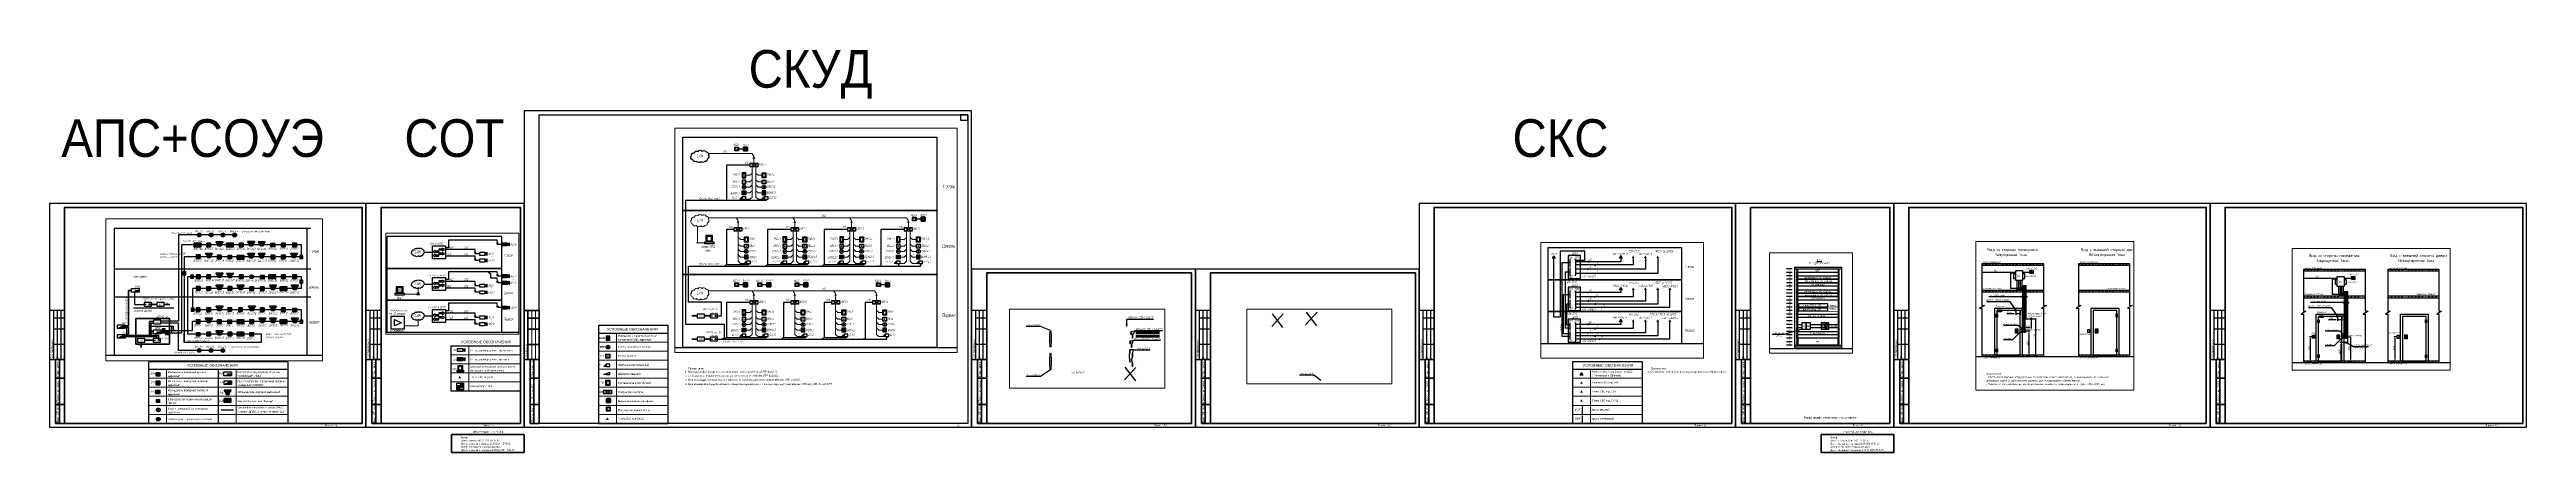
# Paper-space layout 'Оформление' of a CAD drawing. Header units: millimetres. Extents: x 1534 to 4822, y -710 to -174.
# The model-space entities are those that its viewports show. They can reach past a viewport. Long polylines and large blocks are cut down to what shows.
import ezdxf
from ezdxf.enums import TextEntityAlignment as Align

# ---------------------------------------------------------------- set-up
doc = ezdxf.new("R2010")
doc.units = ezdxf.units.MM
doc.layers.get('Defpoints').update_dxf_attribs({"color": 8})
for name, color, linetype in [('_LEGENDE', 7, 'Continuous'), ('_ОТС', 1, 'Continuous'), ('_СКС', 6, 'Continuous'), ('AR_SHTAMP', 7, 'Continuous'), ('FRAME', 7, 'Continuous')]:
    doc.layers.add(name, color=color, linetype=linetype)
doc.layers.add('_LEGENDE_HILFSLINIE', color=252, linetype='Continuous', lineweight=0, plot=False)
for name, color, linetype, lineweight in [('_АПС', 10, 'Continuous', 30), ('_СКУД', 94, 'Continuous', 30), ('_СОТ', 150, 'Continuous', 30), ('_СОУЭ', 1, 'Continuous', 30), ('COM_EQUIP', 21, 'Continuous', 30), ('АУПС иСОУЭ', 1, 'Continuous', 35)]:
    doc.layers.add(name, color=color, linetype=linetype, lineweight=lineweight)
doc.layers.add('непечать', color=5, linetype='Continuous', plot=False)
doc.styles.add('GOST 2.304', font='arial.ttf', dxfattribs={"width": 0.9})
doc.styles.add('IBZ_arial', font='arial.ttf')
doc.styles.add('ISOCPEUR', font='isocpeur.ttf', dxfattribs={"width": 0.8})
doc.styles.add('MP_Arial', font='isocpeur.ttf', dxfattribs={"width": 0.8, "height": 3})
doc.styles.add('PSO Text', font='isocpeur.ttf', dxfattribs={"width": 0.9})
doc.styles.add('ROM25', font='romans.shx', dxfattribs={"width": 0.8, "height": 250})
doc.styles.add('RomanS', font='romans.shx', dxfattribs={"width": 0.65})
doc.styles.get("Standard").update_dxf_attribs({"font": 'arial.ttf'})
doc.styles.add('ЦАММИТ', font='cs_gost2304.shx', dxfattribs={"width": 0.8})
doc.dimstyles.new('ISO-25', dxfattribs={"dimtxt": 2.5, "dimasz": 2.5, "dimexe": 1.25, "dimexo": 0.625, "dimtad": 1, "dimtxsty": 'Standard', "dimcen": 2.5, "dimadec": 0, "dimazin": 0, "dimtfac": 1, "dimtmove": 0, "dimatfit": 3, "dimfxl": 1, "dimarcsym": 0})

# ---------------------------------------------------------------- blocks, each defined once
blk = doc.blocks.new('THE INFORMATION ON THE DRAWING')
at = {"lineweight": 60}
blk.add_lwpolyline([(3736.2, -1478.1), (3832.5, -1478.1), (3832.5, -1501.7), (3736.2, -1501.7)], close=True, dxfattribs=at)
at = {"char_height": 2.5, "attachment_point": 1, "style": 'ISOCPEUR'}
for s, insert, width in [('\\pi18.29;ИНФОРМАЦИЯ О ЧЕРТЕЖЕ', (3746.6, -1473.2), 72.801), ('Автор:----;  \\PДата создания:06.04.2021 15:11:49;\\PДата последнего вывода:24.03.2021 15:51:43; \\PАвтор последнего сохранения:Alex;\\PДата последнего сохранения:06.04.2021 15:14:29. ', (3748.6, -1480.5), 82.212)]:
    blk.add_mtext(s, dxfattribs=dict(at, insert=insert, width=width))
blk = doc.blocks.new('*U6')
at = {"layer": 'FRAME', "ltscale": 5}
blk.add_lwpolyline([(0, 0), (210, 0), (210, 297), (0, 297)], close=True, dxfattribs=at)
at = {"layer": 'FRAME', "lineweight": 60}
blk.add_lwpolyline([(20, 5), (205, 5), (205, 292), (20, 292)], close=True, dxfattribs=at)
at = {"layer": 'FRAME', "ltscale": 5}
for points in [[(20, 155), (0, 155)], [(5, 155), (5, 90)], [(20, 145), (5, 145)], [(10, 155), (10, 90)], [(15, 155), (15, 90)], [(20, 130), (5, 130)], [(20, 110), (5, 110)], [(0, 90), (8, 90)]]:
    blk.add_lwpolyline(points, dxfattribs=at)
at = {"layer": 'FRAME', "lineweight": 60}
for points in [[(8, 90), (8, 5)], [(8, 90), (20, 90)], [(13, 90), (13, 5)], [(8, 65), (20, 65)], [(8, 30), (20, 30)], [(8, 5), (20, 5)]]:
    blk.add_lwpolyline(points, dxfattribs=at)
at = {"layer": 'Defpoints'}
blk.add_blockref('THE INFORMATION ON THE DRAWING', (-3622.5, 1468.2), dxfattribs=at)
at = {"layer": 'FRAME', "style": 'ISOCPEUR', "width": 0.8}
blk.add_text('Согласовано', height=3.5, rotation=90, dxfattribs=at).set_placement((5.7, 103.8), align=Align.BOTTOM_CENTER)
for s, p in [('Взам. инв. №', (12.3, 65.4)), ('Инв. № подл.', (12.5, 5.6))]:
    blk.add_text(s, height=3.5, rotation=90, dxfattribs=at).set_placement(p)
blk.add_text('Подп. и дата', height=3.5, rotation=90, dxfattribs=at).set_placement((12.5, 47.2), align=Align.CENTER)
at = {"layer": 'FRAME', "linetype": 'ByBlock', "insert": (164.6, 3.6), "char_height": 2, "width": 362.168, "attachment_point": 3, "style": 'ISOCPEUR'}
blk.add_mtext('{\\H0.9x; }  Формат', dxfattribs=at)
at = {"layer": 'FRAME', "linetype": 'ByBlock', "style": 'PSO Text', "oblique": 15}
blk.add_attdef('FORMAT_Por', (165.6, 1.5), '', height=2, dxfattribs=at)
blk = doc.blocks.new('*U7')
at = {"layer": 'FRAME'}
blk.add_lwpolyline([(420, 0), (420, 297), (0, 297), (0, 0)], close=True, dxfattribs=at)
at = {"layer": 'FRAME', "lineweight": 60}
blk.add_lwpolyline([(415, 5), (415, 292), (20, 292), (20, 5)], close=True, dxfattribs=at)
at = {"layer": 'FRAME', "ltscale": 5}
for points in [[(20, 155), (0, 155)], [(5, 155), (5, 90)], [(20, 145), (5, 145)], [(10, 155), (10, 90)], [(15, 155), (15, 90)], [(20, 130), (5, 130)], [(20, 110), (5, 110)], [(0, 90), (8, 90)]]:
    blk.add_lwpolyline(points, dxfattribs=at)
at = {"layer": 'FRAME', "color": 0, "lineweight": 60}
for points in [[(8, 90), (8, 5)], [(13, 90), (13, 5)], [(8, 30), (20, 30)], [(8, 5), (20, 5)]]:
    blk.add_lwpolyline(points, dxfattribs=at)
at = {"layer": 'FRAME', "lineweight": 60}
for points in [[(8, 90), (20, 90)], [(8, 65), (20, 65)]]:
    blk.add_lwpolyline(points, dxfattribs=at)
at = {"layer": 'FRAME', "style": 'ISOCPEUR', "width": 0.8}
blk.add_text('Согласовано', height=3.5, rotation=90, dxfattribs=at).set_placement((5.7, 103.8), align=Align.BOTTOM_CENTER)
blk.add_text('Взам. инв. №', height=3.5, rotation=90, dxfattribs=at).set_placement((12.3, 65.4))
at = {"layer": 'FRAME', "color": 0, "style": 'ISOCPEUR', "width": 0.8}
blk.add_text('Подп. и дата', height=3.5, rotation=90, dxfattribs=at).set_placement((12.5, 47.2), align=Align.CENTER)
blk.add_text('Инв. № подл.', height=3.5, rotation=90, dxfattribs=at).set_placement((12.5, 5.6))
at = {"layer": 'FRAME', "color": 0, "linetype": 'ByBlock', "lineweight": 30, "insert": (376.5, 2.3), "char_height": 2.5, "width": 11.411, "attachment_point": 6, "style": 'ISOCPEUR'}
blk.add_mtext('Формат', dxfattribs=at)
at = {"layer": 'FRAME', "color": 0, "linetype": 'ByBlock', "lineweight": 30, "style": 'ISOCPEUR', "width": 0.8, "flags": 8}
blk.add_attdef('FORMAT_Album', text='', height=2.5, dxfattribs=at).set_placement((377.8, 2.6), align=Align.MIDDLE_LEFT)
blk = doc.blocks.new('sks3')
at = {"layer": '_СКС'}
h = blk.add_hatch(color=6, dxfattribs=at)
h.dxf.hatch_style = 1
h.paths.add_polyline_path([(-0.4, -0.7), (-0.4, -4.1), (1.5, -4.1)])
at = {"layer": '_СКС', "color": 6, "lineweight": 30}
for p, q in [((-2.3, -4.1), (-0.4, -0.7)), ((1.5, -4.1), (-2.3, -4.1)), ((-0.4, -0.7), (1.5, -4.1)), ((-0.4, -0.7), (-0.4, -4.1))]:
    blk.add_line(p, q, dxfattribs=at)
blk = doc.blocks.new('*U18')
at = {"true_color": 0xffffff}
h = blk.add_hatch(color=7, dxfattribs=at)
h.dxf.hatch_style = 1
h.paths.add_polyline_path([(-2.5, -2.5), (2.5, -2.5), (2.5, 2.5), (-2.5, 2.5)])
at = {"layer": 'АУПС иСОУЭ', "linetype": 'Continuous'}
for p, q in [((1, 1.9), (-1, 0.7)), ((-1, 0.7), (1, -0.7)), ((1, -0.7), (-1, -1.6))]:
    blk.add_line(p, q, dxfattribs=at)
blk.add_lwpolyline([(-2.5, 2.5), (2.5, 2.5), (2.5, -2.5), (-2.5, -2.5)], close=True, dxfattribs=at)
blk = doc.blocks.new('*U19')
at = {"true_color": 0xffffff}
h = blk.add_hatch(color=7, dxfattribs=at)
h.dxf.hatch_style = 1
h.paths.add_polyline_path([(2.5, -2.5), (2.5, 2.5), (-2.5, 2.5), (-2.5, -2.5)])
at = {"layer": 'COM_EQUIP', "color": 30, "linetype": 'Continuous'}
blk.add_lwpolyline([(-2.5, 2.5), (2.5, 2.5), (2.5, -2.5), (-2.5, -2.5)], close=True, dxfattribs=at)
blk.add_lwpolyline([(-1.3, 1.3, 0.988244), (1.3, 1.3)], format="xyb", dxfattribs=at)
blk.add_lwpolyline([(0, 0), (0, -1.9)], dxfattribs=at)
blk = doc.blocks.new('A$C734C6515')
at = {"layer": '_АПС', "true_color": 0xffffff}
h = blk.add_hatch(color=7, dxfattribs=at)
h.dxf.hatch_style = 1
h.paths.add_polyline_path([(502, 499), (2, 499), (2, -1), (502, -1)])
h.paths.add_polyline_path([(246, 428), (268, 428), (268, 202), (246, 202)], flags=16)
h.paths.add_polyline_path([(291, 147, -1), (216, 147, -1)], flags=16)
at = {"layer": '_АПС'}
h = blk.add_hatch(color=5, dxfattribs=at)
h.dxf.hatch_style = 1
h.paths.add_polyline_path([(246, 202), (268, 202), (268, 428), (246, 428)])
at = {"layer": '_АПС', "color": 5}
for points in [[(2, 499), (502, 499), (502, -1), (2, -1)], [(246, 202), (268, 202), (268, 428), (246, 428)]]:
    blk.add_lwpolyline(points, close=True, dxfattribs=at)
at = {"layer": '_АПС', "color": 5, "const_width": 75}
blk.add_lwpolyline([(216, 147, 1), (291, 147, 1)], format="xyb", close=True, dxfattribs=at)
blk = doc.blocks.new('лчычцй')
at = {"layer": 'COM_EQUIP', "color": 1, "linetype": 'Continuous'}
for p, q in [((2183354.625, 514607.52347), (2183448.375, 514700.85219)), ((2183354.625, 514700.85219), (2183448.375, 514607.52347))]:
    blk.add_line(p, q, dxfattribs=at)
blk.add_lwpolyline([(2183354.625, 514700.85219), (2183448.375, 514700.85219), (2183448.375, 514607.52347), (2183354.625, 514607.52347)], close=True, dxfattribs=at)
blk = doc.blocks.new('A$C3E5677F5')
at = {"lineweight": -3, "true_color": 0xffffff}
h = blk.add_hatch(color=7, dxfattribs=at)
h.dxf.hatch_style = 1
h.paths.add_polyline_path([(5.6, 1.6, 0.414214), (5.1, 2.1), (-3.9, 2.1, 0.414214), (-4.4, 1.6), (-4.4, -2.4, 0.414214), (-3.9, -2.9), (5.1, -2.9, 0.414214), (5.6, -2.4)])
at = {"layer": '_СОУЭ'}
h = blk.add_hatch(color=35, dxfattribs=at)
h.paths.add_polyline_path([(-3, -0.9), (-2.3, -0.9, 0.090975), (-2.1, -0.9, 0.17233), (-1.9, -0.7, 0.150335), (-1.9, -0.4, 0.272064), (-2.2, -0.2, 0.310864), (-2, 0, 0.175457), (-2, 0.2, 0.224555), (-2.1, 0.4, 0.079201), (-2.3, 0.5), (-3, 0.5)])
h.paths.add_polyline_path([(-2.2, -0.7, 0.220066), (-2.1, -0.6, 0.086778), (-2.1, -0.5, 0.336428), (-2.3, -0.3), (-2.8, -0.3), (-2.8, -0.8), (-2.4, -0.8, 0.111032)], flags=16)
h.paths.add_polyline_path([(-2.8, -0.1), (-2.8, 0.3), (-2.4, 0.3, -0.385477), (-2.2, 0.1, -0.484018), (-2.4, -0.1)], flags=16)
h.paths.add_polyline_path([(-1.7, -0.9), (-1, -0.9, 0.090975), (-0.8, -0.9, 0.17233), (-0.6, -0.7, 0.150335), (-0.6, -0.4, 0.262387), (-1, -0.1), (-1.5, -0.1), (-1.5, 0.5), (-1.7, 0.5)])
h.paths.add_polyline_path([(-1.5, -0.3), (-1, -0.3, -0.339351), (-0.8, -0.5, -0.075349), (-0.8, -0.6, -0.268436), (-0.9, -0.7, -0.132986), (-1.1, -0.8), (-1.5, -0.8)], flags=16)
h.paths.add_polyline_path([(-0.5, -0.9), (-0.3, -0.9), (-0.3, 0.5), (-0.5, 0.5)])
h.paths.add_polyline_path([(0.7, -0.2), (1.1, 0.5), (0.9, 0.5), (0.6, -0.1), (0.2, 0.5), (0, 0.5), (0.4, -0.2), (-0.1, -0.9), (0.2, -0.9), (0.6, -0.4), (0.9, -0.9), (1.2, -0.9)])
h.paths.add_polyline_path([(1.3, -0.7, 0.291509), (1.9, -1, 0.228837), (2.4, -0.8, 0.291507), (2.4, 0.2, 0.265443), (1.9, 0.5, 0.191354), (1.4, 0.3, 0.290668)])
h.paths.add_polyline_path([(2.2, 0.1, 0.270787), (1.9, 0.3, 0.272896), (1.5, 0.1, 0.183588), (1.4, -0.5, 0.364053), (1.9, -0.8, 0.364053), (2.3, -0.5, 0.183588)], flags=16)
h.paths.add_polyline_path([(2.7, -0.8, 0.110848), (2.9, -0.3, 0.050269), (3, 0.5), (3.8, 0.5), (3.8, -0.8), (4, -0.8), (4, -1.3), (3.8, -1.3), (3.8, -0.9), (2.7, -0.9), (2.7, -1.3), (2.6, -1.3), (2.6, -0.8)])
h.paths.add_polyline_path([(3.1, -0.3, 0.045824), (3.1, 0.3), (3.6, 0.3), (3.6, -0.8), (2.9, -0.8, 0.104773)], flags=16)
at = {"layer": '_СОУЭ', "color": 35}
for p, q in [((-4.4, 1.6), (-4.4, -2.4)), ((5.1, 2.1), (-3.9, 2.1)), ((5.6, -2.4), (5.6, 1.6)), ((-3.9, -2.9), (5.1, -2.9))]:
    blk.add_line(p, q, dxfattribs=at)
for centre, start, end in [((-3.9, 1.6), 90, 180), ((5.1, 1.6), 0, 90), ((-3.9, -2.4), 180, 270), ((5.1, -2.4), 270, 0)]:
    blk.add_arc(centre, 0.5, start, end, dxfattribs=at)
blk = doc.blocks.new('biad1')
at = {"true_color": 0xffffff}
h = blk.add_hatch(color=7, dxfattribs=at)
h.paths.add_polyline_path([(5.5, 4.8), (2.1, 2.1), (2.1, -2.1), (5.5, -4.8)])
h.paths.add_polyline_path([(0, -2.1), (2.1, -2.1), (2.1, 2.1), (0, 2.1)])
at = {"layer": '_СОУЭ', "color": 3, "lineweight": 35}
for p, q in [((0, 2.1), (0, -2.1)), ((0, 2.1), (2.1, 2.1)), ((2.1, 2.1), (5.5, 4.8)), ((2.1, 2.1), (2.1, -2.1)), ((5.5, -4.8), (5.5, 4.8)), ((0, -2.1), (2.1, -2.1)), ((5.5, -4.8), (2.1, -2.1))]:
    blk.add_line(p, q, dxfattribs=at)
blk = doc.blocks.new('VK-3')
at = {"layer": '_СОТ'}
for p, q in [((695, 0), (994, 208)), ((994, -208), (695, 0)), ((994, -208), (994, 208))]:
    blk.add_line(p, q, dxfattribs=at)
blk.add_lwpolyline([(0, 208), (695, 208), (695, -208), (0, -208)], close=True, dxfattribs=at)
blk = doc.blocks.new('skud_gerkon')
at = {"layer": '_СКУД'}
h = blk.add_hatch(color=146, dxfattribs=at)
h.dxf.hatch_style = 1
h.paths.add_polyline_path([(0, 250), (0, 92), (500, 92), (500, 250)])
h.paths.add_polyline_path([(500, -250), (500, -92), (0, -92), (0, -250)])
at = {"layer": '_СКУД', "color": 146}
for p, q in [((0, 92), (500, 92)), ((0, -92), (500, -92))]:
    blk.add_line(p, q, dxfattribs=at)
blk.add_lwpolyline([(0, -250), (500, -250), (500, 250), (0, 250)], close=True, dxfattribs=at)
blk = doc.blocks.new('skud_button')
at = {"layer": '_СКУД', "const_width": 150}
blk.add_lwpolyline([(-75, 0, 1), (75, 0, 1)], format="xyb", close=True, dxfattribs=at)
at = {"layer": '_СКУД'}
blk.add_circle((0, 0), 250, dxfattribs=at)
blk = doc.blocks.new('skud_button-2')
at = {"layer": '_СКУД', "color": 30}
blk.add_lwpolyline([(-250, 250), (250, 250), (250, -250), (-250, -250)], close=True, dxfattribs=at)
at = {"layer": '_СКУД', "color": 30, "const_width": 100}
blk.add_lwpolyline([(-50, 0, 1), (50, 0, 1)], format="xyb", close=True, dxfattribs=at)
at = {"layer": '_СКУД', "color": 30}
blk.add_circle((0, 0), 250, dxfattribs=at)
blk = doc.blocks.new('skud_lock')
at = {"layer": '_СКУД'}
h = blk.add_hatch(color=256, dxfattribs=at)
h.dxf.hatch_style = 1
h.paths.add_polyline_path([(-800, 0), (-500, 0), (-500, 300)])
for p, q in [((-800, 0), (-500, 300)), ((-500, 0), (-800, 0))]:
    blk.add_line(p, q, dxfattribs=at)
blk.add_lwpolyline([(-500, 0), (0, 0), (0, 300), (-500, 300)], close=True, dxfattribs=at)
blk = doc.blocks.new('skud_lock-2')
at = {"layer": '_СКУД'}
for p, q in [((-800, 0), (0, 300)), ((-500, 0), (-800, 0)), ((-500, 0), (0, 0)), ((0, 0), (0, 300))]:
    blk.add_line(p, q, dxfattribs=at)
blk = doc.blocks.new('skud_reader')
at = {"layer": '_СКУД', "color": 150}
for points in [[(0, 250), (700, 250), (700, -250), (0, -250)], [(92, 146), (611, 146), (611, -154), (92, -154)]]:
    blk.add_lwpolyline(points, close=True, dxfattribs=at)
blk = doc.blocks.new('СКУД блок аудиодомофона')
at = {"layer": '_СКУД', "linetype": 'Continuous', "lineweight": 30, "ltscale": 10}
for p, q in [((9.5, 9.2), (-0.2, 9.2)), ((-0.2, 9.2), (-0.2, -0.2)), ((3.1, 8), (0.9, 8)), ((0.9, 8), (0.9, 1.1)), ((0.9, 1.1), (3.1, 1.1)), ((3.1, 4.5), (3.1, 8)), ((3.1, 4.5), (7.7, 8)), ((7.7, 8), (3.1, 4.5)), ((3.1, 1.1), (3.1, 4.5)), ((7.7, 1.1), (3.1, 4.5)), ((3.1, 4.5), (7.7, 1.1)), ((7.7, 8), (7.7, 1.1)), ((7.7, 1.1), (7.7, 8)), ((9.5, -0.2), (9.5, 9.2)), ((-0.2, -0.2), (9.5, -0.2))]:
    blk.add_line(p, q, dxfattribs=at)
for points in [[(-0.2, 9.2), (9.5, 9.2), (9.5, -0.2), (-0.2, -0.2)], [(0.9, 8), (3.1, 8), (3.1, 1.1), (0.9, 1.1)]]:
    blk.add_lwpolyline(points, close=True, dxfattribs=at)
blk = doc.blocks.new('are')
at = {"layer": '_СКУД'}
for p, q in [((-5, 0), (5, 5)), ((5, 0), (-5, 5))]:
    blk.add_line(p, q, dxfattribs=at)
blk.add_lwpolyline([(-5, 5), (5, 5), (5, 0), (-5, 0)], close=True, dxfattribs=at)
blk = doc.blocks.new('A2-ram10')
at = {"linetype": 'Continuous', "lineweight": 20}
for p, q in [((0, 90), (0, 155)), ((5, 90), (5, 155)), ((10, 90), (10, 155)), ((15, 90), (15, 155))]:
    blk.add_line(p, q, dxfattribs=at)
at = {"linetype": 'Continuous', "lineweight": 35}
for p, q in [((20, 155), (0, 155)), ((5, 90), (5, 155)), ((5, 145), (20, 145)), ((20, 5), (20, 155)), ((5, 130), (20, 130)), ((5, 110), (20, 110)), ((0, 90), (20, 90)), ((8, 5), (8, 90)), ((13, 5), (13, 90)), ((8, 65), (20, 65)), ((8, 30), (20, 30)), ((20, 5), (8, 5))]:
    blk.add_line(p, q, dxfattribs=at)
for points in [[(0, 0), (594, 0), (594, 420), (0, 420)], [(20, 415), (589, 415), (589, 5), (20, 5)], [(589, 415), (579, 415), (579, 408), (589, 408)]]:
    blk.add_lwpolyline(points, close=True)
at = {"linetype": 'Continuous', "lineweight": 25, "style": 'RomanS', "width": 0.65}
blk.add_text('Согласовано', height=3, rotation=90, dxfattribs=at).set_placement((3.88, 92))
for s, p in [('Взам. инв. No', (10.5, 77.5)), ('Подп. и дата', (10.5, 47.5)), ('Инв.No подл.', (10.5, 17.5))]:
    blk.add_text(s, height=3, rotation=90, dxfattribs=at).set_placement(p, align=Align.MIDDLE_CENTER)
at = {"linetype": 'Continuous', "lineweight": 20, "style": 'RomanS', "width": 0.65}
blk.add_text('A2', height=2.5, dxfattribs=at).set_placement((574.5, 1.25))
blk = doc.blocks.new('sks2')
at = {"layer": '_СКС'}
h = blk.add_hatch(color=1, dxfattribs=at)
h.dxf.hatch_style = 1
h.paths.add_polyline_path([(-0.1, -0.8), (-2, -4.1), (1.8, -4.1)])
blk = doc.blocks.new('TSL')
at = {"layer": '_ОТС'}
h = blk.add_hatch(color=1, dxfattribs=at)
h.dxf.hatch_style = 1
h.paths.add_polyline_path([(175, -179, 0.1989124), (248, -2, 0.1989124), (175, 175), (-2, -2)])
h.paths.add_polyline_path([(-179, 175, 0.1989124), (-252, -2, 0.1989124), (-179, -179), (-2, -2)])
at = {"layer": '_ОТС', "true_color": 0xffffff}
h = blk.add_hatch(color=7, dxfattribs=at)
h.dxf.hatch_style = 1
h.paths.add_polyline_path([(-2, -2), (175, 175, 0.4142136), (-179, 175)])
h.paths.add_polyline_path([(-2, -2), (-179, -179, 0.4142136), (175, -179)])
at = {"layer": '_ОТС', "color": 1}
for p, q in [((175, -179), (-179, 175)), ((175, 175), (-179, -179))]:
    blk.add_line(p, q, dxfattribs=at)
at = {"layer": '_ОТС', "color": 1, "lineweight": 30}
blk.add_circle((-2, -2), 250, dxfattribs=at)
blk = doc.blocks.new('TS')
at = {"layer": '_ОТС', "const_width": 150}
blk.add_lwpolyline([(-75, 0, 1), (75, 0, 1)], format="xyb", close=True, dxfattribs=at)
at = {"layer": '_ОТС'}
blk.add_circle((0, 0), 250, dxfattribs=at)
blk = doc.blocks.new('Коммутатор')
at = {"linetype": 'Continuous', "lineweight": 30}
blk.add_line((-9.6, -9.6), (-9.6, 9.6), dxfattribs=at)
at = {"linetype": 'Continuous'}
for p, q in [((-5.4, 2.9), (-8.3, 1.1)), ((-8.3, 1.1), (-5.4, -0.8)), ((0, 1.7), (-5.4, 1.7)), ((-5.4, 0.4), (0, 0.4)), ((5.4, 4.7), (0, 4.7)), ((0, 4.7), (0, 4.7)), ((0, 3.4), (5.4, 3.4)), ((8.3, 4.1), (5.4, 5.9)), ((5.4, 2.2), (8.3, 4.1)), ((-5.4, -3), (-8.3, -4.9)), ((-8.3, -4.9), (-5.4, -6.7)), ((0, -4.2), (-5.4, -4.2)), ((-5.4, -5.6), (0, -5.6)), ((5.4, -1.2), (0, -1.2)), ((0, -2.6), (5.4, -2.6)), ((8.3, -1.9), (5.4, -0.1)), ((5.4, -3.7), (8.3, -1.9))]:
    blk.add_line(p, q, dxfattribs=at)
at = {"linetype": 'Continuous', "lineweight": 30}
for points in [[(9.6, 9.6), (9.6, -9.6), (-9.6, -9.6)], [(-9.6, 9.6), (9.6, 9.6)]]:
    blk.add_lwpolyline(points, dxfattribs=at)
for points in [[(-5.4, 2.9), (-5.4, 1.7)], [(-5.4, 0.4), (-5.4, -0.8)], [(0, 4.7), (0, 3.4)], [(0, 0.4), (0, 1.7)], [(5.4, 4.7), (5.4, 5.9)], [(5.4, 2.2), (5.4, 3.4)], [(-5.4, -3), (-5.4, -4.2)], [(-5.4, -5.6), (-5.4, -6.7)], [(0, -1.2), (0, -2.6)], [(0, -5.6), (0, -4.2)], [(5.4, -1.2), (5.4, -0.1)], [(5.4, -3.7), (5.4, -2.6)]]:
    blk.add_lwpolyline(points)
blk = doc.blocks.new('VK-2')
at = {"layer": '_СОТ', "lineweight": -3}
h = blk.add_hatch(color=256, dxfattribs=at)
h.dxf.hatch_style = 1
h.paths.add_polyline_path([(6.9, -2.1), (6.9, 2.1), (0, 2.1), (0, -2.1)])
h.paths.add_polyline_path([(9.9, -2.1), (9.9, 2.1), (6.9, 0)])
at = {"layer": '_СОТ'}
for p, q in [((6.9, 0), (9.9, 2.1)), ((9.9, -2.1), (6.9, 0)), ((9.9, -2.1), (9.9, 2.1))]:
    blk.add_line(p, q, dxfattribs=at)
blk.add_lwpolyline([(0, 2.1), (6.9, 2.1), (6.9, -2.1), (0, -2.1)], close=True, dxfattribs=at)
blk = doc.blocks.new('*U48')
at = {"layer": 'FRAME'}
blk.add_lwpolyline([(297, 0), (297, 210), (0, 210), (0, 0)], close=True, dxfattribs=at)
at = {"layer": 'FRAME', "lineweight": 60}
blk.add_lwpolyline([(292, 5), (292, 205), (20, 205), (20, 5)], close=True, dxfattribs=at)
at = {"layer": 'FRAME', "ltscale": 5}
for points in [[(20, 155), (0, 155)], [(5, 155), (5, 90)], [(20, 145), (5, 145)], [(10, 155), (10, 90)], [(15, 155), (15, 90)], [(20, 130), (5, 130)], [(20, 110), (5, 110)], [(0, 90), (8, 90)]]:
    blk.add_lwpolyline(points, dxfattribs=at)
at = {"layer": 'FRAME', "color": 0, "lineweight": 60}
for points in [[(8, 90), (8, 5)], [(13, 90), (13, 5)], [(8, 30), (20, 30)], [(8, 5), (20, 5)]]:
    blk.add_lwpolyline(points, dxfattribs=at)
at = {"layer": 'FRAME', "lineweight": 60}
for points in [[(8, 90), (20, 90)], [(8, 65), (20, 65)]]:
    blk.add_lwpolyline(points, dxfattribs=at)
at = {"layer": 'FRAME', "style": 'ISOCPEUR', "width": 0.8}
blk.add_text('Согласовано', height=3.5, rotation=90, dxfattribs=at).set_placement((5.7, 103.8), align=Align.BOTTOM_CENTER)
blk.add_text('Взам. инв. №', height=3.5, rotation=90, dxfattribs=at).set_placement((12.3, 65.4))
at = {"layer": 'FRAME', "color": 0, "style": 'ISOCPEUR', "width": 0.8}
blk.add_text('Подп. и дата', height=3.5, rotation=90, dxfattribs=at).set_placement((12.5, 47.2), align=Align.CENTER)
blk.add_text('Инв. № подл.', height=3.5, rotation=90, dxfattribs=at).set_placement((12.5, 5.6))
at = {"layer": 'FRAME', "color": 0, "linetype": 'ByBlock', "lineweight": 30, "insert": (253.5, 2.3), "char_height": 2.5, "width": 11.411, "attachment_point": 6, "style": 'ISOCPEUR'}
blk.add_mtext('Формат', dxfattribs=at)
at = {"layer": 'FRAME', "color": 0, "linetype": 'ByBlock', "lineweight": 30, "style": 'ISOCPEUR', "width": 0.8, "flags": 8}
blk.add_attdef('FORMAT_Album', text='', height=2.5, dxfattribs=at).set_placement((254.8, 2.6), align=Align.MIDDLE_LEFT)
blk = doc.blocks.new('sks1')
at = {"layer": '_СКС'}
h = blk.add_hatch(color=150, dxfattribs=at)
h.dxf.hatch_style = 1
h.paths.add_polyline_path([(-0.1, -0.7), (-2, -4.1), (1.8, -4.1)])
blk = doc.blocks.new('sks4')
at = {"layer": '_СКС'}
h = blk.add_hatch(color=86, dxfattribs=at)
h.dxf.hatch_style = 1
h.paths.add_polyline_path([(-4, 334), (-197, 1), (188, 1)])
blk = doc.blocks.new('*U27')
at = {"true_color": 0xffffff}
h = blk.add_hatch(color=7, dxfattribs=at)
h.dxf.hatch_style = 1
h.paths.add_polyline_path([(-2.5, -2.5), (2.5, -2.5), (2.5, 2.5), (-2.5, 2.5)])
at = {"layer": 'АУПС иСОУЭ', "linetype": 'Continuous'}
for p, q in [((1, 1.9), (-1, 0.7)), ((-1, 0.7), (1, -0.7)), ((1, -0.7), (-1, -1.6))]:
    blk.add_line(p, q, dxfattribs=at)
blk.add_lwpolyline([(-2.5, 2.5), (2.5, 2.5), (2.5, -2.5), (-2.5, -2.5)], close=True, dxfattribs=at)
blk = doc.blocks.new('*U31')
at = {"true_color": 0xffffff}
h = blk.add_hatch(color=7, dxfattribs=at)
h.dxf.hatch_style = 1
h.paths.add_polyline_path([(-2.5, -2.5), (2.5, -2.5), (2.5, 2.5), (-2.5, 2.5)])
at = {"layer": 'АУПС иСОУЭ', "linetype": 'Continuous'}
for p, q in [((1, 1.9), (-1, 0.7)), ((-1, 0.7), (1, -0.7)), ((1, -0.7), (-1, -1.6))]:
    blk.add_line(p, q, dxfattribs=at)
blk.add_lwpolyline([(-2.5, 2.5), (2.5, 2.5), (2.5, -2.5), (-2.5, -2.5)], close=True, dxfattribs=at)
blk = doc.blocks.new('*U24')
at = {"true_color": 0xffffff}
h = blk.add_hatch(color=7, dxfattribs=at)
h.dxf.hatch_style = 1
h.paths.add_polyline_path([(-2.5, -2.5), (2.5, -2.5), (2.5, 2.5), (-2.5, 2.5)])
at = {"layer": 'АУПС иСОУЭ', "linetype": 'Continuous'}
for p, q in [((1, 1.9), (-1, 0.7)), ((-1, 0.7), (1, -0.7)), ((1, -0.7), (-1, -1.6))]:
    blk.add_line(p, q, dxfattribs=at)
blk.add_lwpolyline([(-2.5, 2.5), (2.5, 2.5), (2.5, -2.5), (-2.5, -2.5)], close=True, dxfattribs=at)
blk = doc.blocks.new('*U25')
at = {"true_color": 0xffffff}
h = blk.add_hatch(color=7, dxfattribs=at)
h.dxf.hatch_style = 1
h.paths.add_polyline_path([(-2.5, -2.5), (2.5, -2.5), (2.5, 2.5), (-2.5, 2.5)])
at = {"layer": 'АУПС иСОУЭ', "linetype": 'Continuous'}
for p, q in [((1, 1.9), (-1, 0.7)), ((-1, 0.7), (1, -0.7)), ((1, -0.7), (-1, -1.6))]:
    blk.add_line(p, q, dxfattribs=at)
blk.add_lwpolyline([(-2.5, 2.5), (2.5, 2.5), (2.5, -2.5), (-2.5, -2.5)], close=True, dxfattribs=at)
blk = doc.blocks.new('*U26')
at = {"true_color": 0xffffff}
h = blk.add_hatch(color=7, dxfattribs=at)
h.dxf.hatch_style = 1
h.paths.add_polyline_path([(-2.5, -2.5), (2.5, -2.5), (2.5, 2.5), (-2.5, 2.5)])
at = {"layer": 'АУПС иСОУЭ', "linetype": 'Continuous'}
for p, q in [((1, 1.9), (-1, 0.7)), ((-1, 0.7), (1, -0.7)), ((1, -0.7), (-1, -1.6))]:
    blk.add_line(p, q, dxfattribs=at)
blk.add_lwpolyline([(-2.5, 2.5), (2.5, 2.5), (2.5, -2.5), (-2.5, -2.5)], close=True, dxfattribs=at)
blk = doc.blocks.new('*U28')
at = {"true_color": 0xffffff}
h = blk.add_hatch(color=7, dxfattribs=at)
h.dxf.hatch_style = 1
h.paths.add_polyline_path([(-2.5, -2.5), (2.5, -2.5), (2.5, 2.5), (-2.5, 2.5)])
at = {"layer": 'АУПС иСОУЭ', "linetype": 'Continuous'}
for p, q in [((1, 1.9), (-1, 0.7)), ((-1, 0.7), (1, -0.7)), ((1, -0.7), (-1, -1.6))]:
    blk.add_line(p, q, dxfattribs=at)
blk.add_lwpolyline([(-2.5, 2.5), (2.5, 2.5), (2.5, -2.5), (-2.5, -2.5)], close=True, dxfattribs=at)
blk = doc.blocks.new('*U30')
at = {"true_color": 0xffffff}
h = blk.add_hatch(color=7, dxfattribs=at)
h.dxf.hatch_style = 1
h.paths.add_polyline_path([(-2.5, -2.5), (2.5, -2.5), (2.5, 2.5), (-2.5, 2.5)])
at = {"layer": 'АУПС иСОУЭ', "linetype": 'Continuous'}
for p, q in [((1, 1.9), (-1, 0.7)), ((-1, 0.7), (1, -0.7)), ((1, -0.7), (-1, -1.6))]:
    blk.add_line(p, q, dxfattribs=at)
blk.add_lwpolyline([(-2.5, 2.5), (2.5, 2.5), (2.5, -2.5), (-2.5, -2.5)], close=True, dxfattribs=at)
blk = doc.blocks.new('*U29')
at = {"true_color": 0xffffff}
h = blk.add_hatch(color=7, dxfattribs=at)
h.dxf.hatch_style = 1
h.paths.add_polyline_path([(2.5, -2.5), (2.5, 2.5), (-2.5, 2.5), (-2.5, -2.5)])
at = {"layer": 'COM_EQUIP', "color": 30, "linetype": 'Continuous'}
blk.add_lwpolyline([(-2.5, 2.5), (2.5, 2.5), (2.5, -2.5), (-2.5, -2.5)], close=True, dxfattribs=at)
blk.add_lwpolyline([(-1.3, 1.3, 0.988244), (1.3, 1.3)], format="xyb", dxfattribs=at)
blk.add_lwpolyline([(0, 0), (0, -1.9)], dxfattribs=at)
blk = doc.blocks.new('*U22')
at = {"true_color": 0xffffff}
h = blk.add_hatch(color=7, dxfattribs=at)
h.dxf.hatch_style = 1
h.paths.add_polyline_path([(-2.5, -2.5), (2.5, -2.5), (2.5, 2.5), (-2.5, 2.5)])
at = {"layer": 'АУПС иСОУЭ', "linetype": 'Continuous'}
for p, q in [((1, 1.9), (-1, 0.7)), ((-1, 0.7), (1, -0.7)), ((1, -0.7), (-1, -1.6))]:
    blk.add_line(p, q, dxfattribs=at)
blk.add_lwpolyline([(-2.5, 2.5), (2.5, 2.5), (2.5, -2.5), (-2.5, -2.5)], close=True, dxfattribs=at)
blk = doc.blocks.new('*U32')
at = {"true_color": 0xffffff}
h = blk.add_hatch(color=7, dxfattribs=at)
h.dxf.hatch_style = 1
h.paths.add_polyline_path([(-2.5, -2.5), (2.5, -2.5), (2.5, 2.5), (-2.5, 2.5)])
at = {"layer": 'АУПС иСОУЭ', "linetype": 'Continuous'}
for p, q in [((1, 1.9), (-1, 0.7)), ((-1, 0.7), (1, -0.7)), ((1, -0.7), (-1, -1.6))]:
    blk.add_line(p, q, dxfattribs=at)
blk.add_lwpolyline([(-2.5, 2.5), (2.5, 2.5), (2.5, -2.5), (-2.5, -2.5)], close=True, dxfattribs=at)
blk = doc.blocks.new('*U34')
at = {"true_color": 0xffffff}
h = blk.add_hatch(color=7, dxfattribs=at)
h.dxf.hatch_style = 1
h.paths.add_polyline_path([(-2.5, -2.5), (2.5, -2.5), (2.5, 2.5), (-2.5, 2.5)])
at = {"layer": 'АУПС иСОУЭ', "linetype": 'Continuous'}
for p, q in [((1, 1.9), (-1, 0.7)), ((-1, 0.7), (1, -0.7)), ((1, -0.7), (-1, -1.6))]:
    blk.add_line(p, q, dxfattribs=at)
blk.add_lwpolyline([(-2.5, 2.5), (2.5, 2.5), (2.5, -2.5), (-2.5, -2.5)], close=True, dxfattribs=at)
blk = doc.blocks.new('*U23')
at = {"true_color": 0xffffff}
h = blk.add_hatch(color=7, dxfattribs=at)
h.dxf.hatch_style = 1
h.paths.add_polyline_path([(-2.5, -2.5), (2.5, -2.5), (2.5, 2.5), (-2.5, 2.5)])
at = {"layer": 'АУПС иСОУЭ', "linetype": 'Continuous'}
for p, q in [((1, 1.9), (-1, 0.7)), ((-1, 0.7), (1, -0.7)), ((1, -0.7), (-1, -1.6))]:
    blk.add_line(p, q, dxfattribs=at)
blk.add_lwpolyline([(-2.5, 2.5), (2.5, 2.5), (2.5, -2.5), (-2.5, -2.5)], close=True, dxfattribs=at)
blk = doc.blocks.new('*U33')
at = {"true_color": 0xffffff}
h = blk.add_hatch(color=7, dxfattribs=at)
h.dxf.hatch_style = 1
h.paths.add_polyline_path([(-2.5, -2.5), (2.5, -2.5), (2.5, 2.5), (-2.5, 2.5)])
at = {"layer": 'АУПС иСОУЭ', "linetype": 'Continuous'}
for p, q in [((1, 1.9), (-1, 0.7)), ((-1, 0.7), (1, -0.7)), ((1, -0.7), (-1, -1.6))]:
    blk.add_line(p, q, dxfattribs=at)
blk.add_lwpolyline([(-2.5, 2.5), (2.5, 2.5), (2.5, -2.5), (-2.5, -2.5)], close=True, dxfattribs=at)
blk = doc.blocks.new('*D44')
at = {"color": 0, "lineweight": -2, "transparency": 16777216}
for p, q in [((10093.6, -2281.7), (10098.6, -2281.7)), ((10097.4, -2283.7), (10097.4, -2312)), ((10093.6, -2314), (10098.6, -2314))]:
    blk.add_line(p, q, dxfattribs=at)
at = {"color": 0, "lineweight": -3, "transparency": 16777216}
for points in [[(10097.1, -2283.7), (10097.7, -2283.7), (10097.4, -2281.7)], [(10097.1, -2312), (10097.7, -2312), (10097.4, -2314)]]:
    blk.add_solid(points, dxfattribs=at)
at = {"layer": 'Defpoints', "color": 0, "lineweight": -3, "transparency": 16777216}
for p in [(10093, -2281.7), (10093, -2314), (10097.4, -2314)]:
    blk.add_point(p, dxfattribs=at)
at = {"color": 0, "lineweight": -3, "transparency": 16777216, "insert": (10095.8, -2297.8), "char_height": 2, "attachment_point": 5, "rotation": 90}
blk.add_mtext('1500', dxfattribs=at)
blk = doc.blocks.new('*D45')
at = {"color": 0, "lineweight": -2, "transparency": 16777216}
for p, q in [((10102.5, -2265.5), (10107.8, -2265.5)), ((10106.5, -2267.5), (10106.5, -2312)), ((10102.8, -2314), (10107.8, -2314))]:
    blk.add_line(p, q, dxfattribs=at)
at = {"color": 0, "lineweight": -3, "transparency": 16777216}
for points in [[(10106.2, -2267.5), (10106.9, -2267.5), (10106.5, -2265.5)], [(10106.2, -2312), (10106.9, -2312), (10106.5, -2314)]]:
    blk.add_solid(points, dxfattribs=at)
at = {"layer": 'Defpoints', "color": 0, "lineweight": -3, "transparency": 16777216}
for p in [(10101.9, -2265.5), (10102.1, -2314), (10106.5, -2314)]:
    blk.add_point(p, dxfattribs=at)
at = {"color": 0, "lineweight": -3, "transparency": 16777216, "insert": (10104.9, -2289.7), "char_height": 2, "attachment_point": 5, "rotation": 90}
blk.add_mtext('1700', dxfattribs=at)
blk = doc.blocks.new('*D46')
at = {"color": 0, "lineweight": -2, "transparency": 16777216}
for p, q in [((10100.8, -2266.1), (10100.8, -2278.4)), ((10091.9, -2279.1), (10091.9, -2275.9)), ((10093.9, -2277.1), (10098.8, -2277.1))]:
    blk.add_line(p, q, dxfattribs=at)
at = {"color": 0, "lineweight": -3, "transparency": 16777216}
for points in [[(10093.9, -2276.8), (10093.9, -2277.5), (10091.9, -2277.1)], [(10098.8, -2276.8), (10098.8, -2277.5), (10100.8, -2277.1)]]:
    blk.add_solid(points, dxfattribs=at)
at = {"layer": 'Defpoints', "color": 0, "lineweight": -3, "transparency": 16777216}
for p in [(10100.8, -2265.5), (10091.9, -2279.7), (10100.8, -2277.1)]:
    blk.add_point(p, dxfattribs=at)
at = {"color": 0, "lineweight": -3, "transparency": 16777216, "insert": (10096.4, -2275.5), "char_height": 2, "attachment_point": 5}
blk.add_mtext('100', dxfattribs=at)
blk = doc.blocks.new('*D49')
at = {"color": 0, "lineweight": -2, "transparency": 16777216}
for p, q in [((10077.9, -2259.1), (10068.2, -2259.1)), ((10080.4, -2255.4), (10080.4, -2260.4)), ((10085.8, -2259.1), (10080.4, -2259.1)), ((10085.8, -2255.2), (10085.8, -2260.4)), ((10088.3, -2259.1), (10090.8, -2259.1)), ((10562.5, -2289.4), (10554.6, -2289.4)), ((10555.8, -2291.4), (10555.8, -2312)), ((10572.8, -2314), (10554.6, -2314))]:
    blk.add_line(p, q, dxfattribs=at)
at = {"color": 0, "lineweight": -3, "transparency": 16777216}
for points in [[(10077.9, -2258.7), (10077.9, -2259.5), (10080.4, -2259.1)], [(10088.3, -2258.7), (10088.3, -2259.5), (10085.8, -2259.1)], [(10555.5, -2291.4), (10556.1, -2291.4), (10555.8, -2289.4)], [(10555.5, -2312), (10556.1, -2312), (10555.8, -2314)]]:
    blk.add_solid(points, dxfattribs=at)
at = {"layer": 'Defpoints', "color": 0, "lineweight": -3, "transparency": 16777216}
for p in [(10080.4, -2254.7), (10080.4, -2259.1), (10085.8, -2254.6), (10563.2, -2289.4), (10555.8, -2314), (10573.4, -2314)]:
    blk.add_point(p, dxfattribs=at)
at = {"color": 0, "lineweight": -3, "transparency": 16777216, "insert": (10071.4, -2257.2), "char_height": 2.5, "attachment_point": 5}
blk.add_mtext('150', dxfattribs=at)
at = {"color": 0, "lineweight": -3, "transparency": 16777216, "insert": (10554.2, -2301.7), "char_height": 2, "attachment_point": 5, "rotation": 90}
blk.add_mtext('1100', dxfattribs=at)
blk = doc.blocks.new('*D50')
at = {"color": 0, "lineweight": -2, "transparency": 16777216}
for p, q in [((10564.9, -2281.7), (10569.9, -2281.7)), ((10568.7, -2283.7), (10568.7, -2312)), ((10564.9, -2314), (10569.9, -2314))]:
    blk.add_line(p, q, dxfattribs=at)
at = {"color": 0, "lineweight": -3, "transparency": 16777216}
for points in [[(10568.4, -2283.7), (10569, -2283.7), (10568.7, -2281.7)], [(10568.4, -2312), (10569, -2312), (10568.7, -2314)]]:
    blk.add_solid(points, dxfattribs=at)
at = {"layer": 'Defpoints', "color": 0, "lineweight": -3, "transparency": 16777216}
for p in [(10564.3, -2281.7), (10564.3, -2314), (10568.7, -2314)]:
    blk.add_point(p, dxfattribs=at)
at = {"color": 0, "lineweight": -3, "transparency": 16777216, "insert": (10567, -2297.8), "char_height": 2, "attachment_point": 5, "rotation": 90}
blk.add_mtext('1300', dxfattribs=at)
blk = doc.blocks.new('*D52')
at = {"color": 0, "lineweight": -2, "transparency": 16777216}
for p, q in [((10549.2, -2259.1), (10539.5, -2259.1)), ((10551.7, -2255.4), (10551.7, -2260.4)), ((10557.1, -2259.1), (10551.7, -2259.1)), ((10557.1, -2255.2), (10557.1, -2260.4)), ((10559.6, -2259.1), (10562.1, -2259.1))]:
    blk.add_line(p, q, dxfattribs=at)
at = {"color": 0, "lineweight": -3, "transparency": 16777216}
for points in [[(10549.2, -2258.7), (10549.2, -2259.5), (10551.7, -2259.1)], [(10559.6, -2258.7), (10559.6, -2259.5), (10557.1, -2259.1)]]:
    blk.add_solid(points, dxfattribs=at)
at = {"layer": 'Defpoints', "color": 0, "lineweight": -3, "transparency": 16777216}
for p in [(10551.7, -2254.7), (10551.7, -2259.1), (10557.1, -2254.6)]:
    blk.add_point(p, dxfattribs=at)
at = {"color": 0, "lineweight": -3, "transparency": 16777216, "insert": (10542.7, -2257.2), "char_height": 2.5, "attachment_point": 5}
blk.add_mtext('150', dxfattribs=at)
blk = doc.blocks.new('*D53')
at = {"color": 0, "lineweight": -2, "transparency": 16777216}
for p, q in [((10630.1, -2281.7), (10626.5, -2281.7)), ((10627.7, -2283.7), (10627.7, -2312)), ((10623.9, -2314), (10629, -2314))]:
    blk.add_line(p, q, dxfattribs=at)
at = {"color": 0, "lineweight": -3, "transparency": 16777216}
for points in [[(10627.4, -2283.7), (10628, -2283.7), (10627.7, -2281.7)], [(10627.4, -2312), (10628, -2312), (10627.7, -2314)]]:
    blk.add_solid(points, dxfattribs=at)
at = {"layer": 'Defpoints', "color": 0, "lineweight": -3, "transparency": 16777216}
for p in [(10630.8, -2281.7), (10623.3, -2314), (10627.7, -2314)]:
    blk.add_point(p, dxfattribs=at)
at = {"color": 0, "lineweight": -3, "transparency": 16777216, "insert": (10626.1, -2297.8), "char_height": 2, "attachment_point": 5, "rotation": 90}
blk.add_mtext('1300', dxfattribs=at)
blk = doc.blocks.new('*D54')
at = {"color": 0, "lineweight": -2, "transparency": 16777216}
for p, q in [((10517.8, -2281.7), (10514.2, -2281.7)), ((10515.4, -2283.7), (10515.4, -2312)), ((10511.7, -2314), (10516.7, -2314))]:
    blk.add_line(p, q, dxfattribs=at)
at = {"color": 0, "lineweight": -3, "transparency": 16777216}
for points in [[(10515.1, -2283.7), (10515.8, -2283.7), (10515.4, -2281.7)], [(10515.1, -2312), (10515.8, -2312), (10515.4, -2314)]]:
    blk.add_solid(points, dxfattribs=at)
at = {"layer": 'Defpoints', "color": 0, "lineweight": -3, "transparency": 16777216}
for p in [(10518.4, -2281.7), (10511.1, -2314), (10515.4, -2314)]:
    blk.add_point(p, dxfattribs=at)
at = {"color": 0, "lineweight": -3, "transparency": 16777216, "insert": (10513.8, -2297.8), "char_height": 2, "attachment_point": 5, "rotation": 90}
blk.add_mtext('1500', dxfattribs=at)

msp = doc.modelspace()

# ---------------------------------------------------------------- hatches: boundary and pattern name
at = {"ltscale": 0.1}
h = msp.add_hatch(dxfattribs=at)
h.set_pattern_fill('ANSI33', color=256)
h.set_pattern_definition([(45, (-4659916.5305, -593888.4624), (-4.4901280605, 4.4901280605), []), (45, (-4659912.0404, -593888.4624), (-4.4901280605, 4.4901280605), [3.175, -1.5875])])
h.paths.add_polyline_path([(10035.223, -2194.267), (10117.563, -2194.267), (10117.563, -2192.451), (10035.223, -2192.451)])
h = msp.add_hatch(dxfattribs=at)
h.set_pattern_fill('ANSI33', color=256)
h.set_pattern_definition([(45, (-4659788.27, -593888.4624), (-4.4901280605, 4.4901280605), []), (45, (-4659783.7796, -593888.4624), (-4.4901280605, 4.4901280605), [3.175, -1.5875])])
h.paths.add_polyline_path([(10231.526, -2194.267), (10231.526, -2192.451), (10163.484, -2192.451), (10163.484, -2194.267)])
h = msp.add_hatch(dxfattribs=at)
h.set_pattern_fill('ANSI33', color=256)
h.set_pattern_definition([(45, (-4659445.2426, -593888.4624), (-4.4901280605, 4.4901280605), []), (45, (-4659440.7525, -593888.4624), (-4.4901280605, 4.4901280605), [3.175, -1.5875])])
h.paths.add_polyline_path([(10506.511, -2194.267), (10588.851, -2194.267), (10588.851, -2192.451), (10506.511, -2192.451)])
h = msp.add_hatch(dxfattribs=at)
h.set_pattern_fill('ANSI33', color=256)
h.set_pattern_definition([(45, (-4659333.319, -593888.4624), (-4.4901280605, 4.4901280605), []), (45, (-4659328.829, -593888.4624), (-4.4901280605, 4.4901280605), [3.175, -1.5875])])
h.paths.add_polyline_path([(10686.477, -2194.267), (10686.477, -2192.451), (10618.435, -2192.451), (10618.435, -2194.267)])
h = msp.add_hatch(dxfattribs=at)
h.set_pattern_fill('ANSI33', color=256)
h.set_pattern_definition([(45, (-4659916.5305, -593923.9034), (-4.4901280605, 4.4901280605), []), (45, (-4659912.0404, -593923.9034), (-4.4901280605, 4.4901280605), [3.175, -1.5875])])
h.paths.add_polyline_path([(10035.223, -2229.708), (10117.563, -2229.708), (10117.563, -2227.892), (10035.223, -2227.892)])
h = msp.add_hatch(dxfattribs=at)
h.set_pattern_fill('ANSI33', color=256)
h.set_pattern_definition([(45, (-4659788.27, -593923.9034), (-4.4901280605, 4.4901280605), []), (45, (-4659783.7796, -593923.9034), (-4.4901280605, 4.4901280605), [3.175, -1.5875])])
h.paths.add_polyline_path([(10231.526, -2229.708), (10231.526, -2227.892), (10163.484, -2227.892), (10163.484, -2229.708)])
h = msp.add_hatch(dxfattribs=at)
h.set_pattern_fill('ANSI33', color=256)
h.set_pattern_definition([(45, (-4659445.2426, -593923.9034), (-4.4901280605, 4.4901280605), []), (45, (-4659440.7525, -593923.9034), (-4.4901280605, 4.4901280605), [3.175, -1.5875])])
h.paths.add_polyline_path([(10506.511, -2229.708), (10588.851, -2229.708), (10588.851, -2227.892), (10506.511, -2227.892)])
h = msp.add_hatch(dxfattribs=at)
h.set_pattern_fill('ANSI33', color=256)
h.set_pattern_definition([(45, (-4659333.319, -593923.9034), (-4.4901280605, 4.4901280605), []), (45, (-4659328.829, -593923.9034), (-4.4901280605, 4.4901280605), [3.175, -1.5875])])
h.paths.add_polyline_path([(10686.477, -2229.708), (10686.477, -2227.892), (10618.435, -2227.892), (10618.435, -2229.708)])
h = msp.add_hatch(dxfattribs=at)
h.set_pattern_fill('ANSI33', color=256)
h.set_pattern_definition([(45, (-4659916.5305, -594009.993), (-4.4901280605, 4.4901280605), []), (45, (-4659912.0404, -594009.993), (-4.4901280605, 4.4901280605), [3.175, -1.5875])])
h.paths.add_polyline_path([(10035.223, -2315.798), (10117.563, -2315.798), (10117.563, -2313.982), (10035.223, -2313.982)])
h = msp.add_hatch(dxfattribs=at)
h.set_pattern_fill('ANSI33', color=256)
h.set_pattern_definition([(45, (-4659788.27, -594009.993), (-4.4901280605, 4.4901280605), []), (45, (-4659783.7796, -594009.993), (-4.4901280605, 4.4901280605), [3.175, -1.5875])])
h.paths.add_polyline_path([(10231.526, -2315.798), (10231.526, -2313.982), (10163.484, -2313.982), (10163.484, -2315.798)])
h = msp.add_hatch(dxfattribs=at)
h.set_pattern_fill('ANSI33', color=256)
h.set_pattern_definition([(45, (-4659445.2426, -594009.993), (-4.4901280605, 4.4901280605), []), (45, (-4659440.7525, -594009.993), (-4.4901280605, 4.4901280605), [3.175, -1.5875])])
h.paths.add_polyline_path([(10506.511, -2315.798), (10588.851, -2315.798), (10588.851, -2313.982), (10506.511, -2313.982)])
h = msp.add_hatch(dxfattribs=at)
h.set_pattern_fill('ANSI33', color=256)
h.set_pattern_definition([(45, (-4659333.319, -594009.993), (-4.4901280605, 4.4901280605), []), (45, (-4659328.829, -594009.993), (-4.4901280605, 4.4901280605), [3.175, -1.5875])])
h.paths.add_polyline_path([(10686.477, -2315.798), (10686.477, -2313.982), (10618.435, -2313.982), (10618.435, -2315.798)])
at = {"layer": '_АПС'}
h = msp.add_hatch(color=1, dxfattribs=at)
h.dxf.hatch_style = 1
h.paths.add_polyline_path([(5373.889, -2232.29), (5368.889, -2232.29), (5368.889, -2229.79), (5373.889, -2229.79)])
h = msp.add_hatch(color=1, dxfattribs=at)
h.dxf.hatch_style = 1
h.paths.add_polyline_path([(5373.889, -2232.29), (5368.889, -2232.29), (5368.889, -2229.79), (5373.889, -2229.79)])
h = msp.add_hatch(color=256, dxfattribs=at)
h.dxf.hatch_style = 1
h.paths.add_polyline_path([(5345.239, -2280.471), (5355.239, -2280.471), (5355.239, -2275.471)])
h = msp.add_hatch(color=1, dxfattribs=at)
h.dxf.hatch_style = 1
h.paths.add_polyline_path([(5402.789, -2287.305), (5397.789, -2287.305), (5397.789, -2284.805), (5402.789, -2284.805)])
h = msp.add_hatch(color=1, dxfattribs=at)
h.dxf.hatch_style = 1
h.paths.add_polyline_path([(5402.789, -2287.305), (5397.789, -2287.305), (5397.789, -2284.805), (5402.789, -2284.805)])
h = msp.add_hatch(color=256, dxfattribs=at)
h.dxf.hatch_style = 1
h.paths.add_polyline_path([(5345.239, -2293.349), (5355.239, -2293.349), (5355.239, -2288.349)])
at = {"layer": '_СКУД'}
h = msp.add_hatch(color=1, dxfattribs=at)
h.dxf.hatch_style = 1
h.paths.add_polyline_path([(7619.326, -2120.053, -0.41421356), (7619.558, -2120.285, -0.41421356), (7619.326, -2120.518)])
h.paths.add_polyline_path([(7619.326, -2120.053), (7619.326, -2120.285), (7619.093, -2120.285, -0.41421356)])
h.paths.add_polyline_path([(7619.093, -2120.285), (7619.326, -2120.285), (7619.326, -2120.518, -0.41421356)])
h = msp.add_hatch(color=1, dxfattribs=at)
h.dxf.hatch_style = 1
h.paths.add_polyline_path([(7642.367, -2120.053, -0.41421356), (7642.599, -2120.285, -0.41421356), (7642.367, -2120.518)])
h.paths.add_polyline_path([(7642.367, -2120.053), (7642.367, -2120.285), (7642.135, -2120.285, -0.41421356)])
h.paths.add_polyline_path([(7642.135, -2120.285), (7642.367, -2120.285), (7642.367, -2120.518, -0.41421356)])
h = msp.add_hatch(color=1, dxfattribs=at)
h.dxf.hatch_style = 1
h.paths.add_polyline_path([(7619.3, -2205.4, -0.41421356), (7619.533, -2205.632, -0.41421356), (7619.3, -2205.864)])
h.paths.add_polyline_path([(7619.3, -2205.4), (7619.3, -2205.632), (7619.068, -2205.632, -0.41421356)])
h.paths.add_polyline_path([(7619.068, -2205.632), (7619.3, -2205.632), (7619.3, -2205.864, -0.41421356)])
h = msp.add_hatch(color=1, dxfattribs=at)
h.dxf.hatch_style = 1
h.paths.add_polyline_path([(7673.558, -2205.4, -0.41421356), (7673.791, -2205.632, -0.41421356), (7673.558, -2205.864)])
h.paths.add_polyline_path([(7673.558, -2205.4), (7673.558, -2205.632), (7673.326, -2205.632, -0.41421356)])
h.paths.add_polyline_path([(7673.326, -2205.632), (7673.558, -2205.632), (7673.558, -2205.864, -0.41421356)])
h = msp.add_hatch(color=1, dxfattribs=at)
h.dxf.hatch_style = 1
h.paths.add_polyline_path([(7696.6, -2205.4, -0.41421356), (7696.832, -2205.632, -0.41421356), (7696.6, -2205.864)])
h.paths.add_polyline_path([(7696.6, -2205.4), (7696.6, -2205.632), (7696.368, -2205.632, -0.41421356)])
h.paths.add_polyline_path([(7696.368, -2205.632), (7696.6, -2205.632), (7696.6, -2205.864, -0.41421356)])
h = msp.add_hatch(color=1, dxfattribs=at)
h.dxf.hatch_style = 1
h.paths.add_polyline_path([(7748.92, -2205.4, -0.41421356), (7749.152, -2205.632, -0.41421356), (7748.92, -2205.864)])
h.paths.add_polyline_path([(7748.92, -2205.4), (7748.92, -2205.632), (7748.687, -2205.632, -0.41421356)])
h.paths.add_polyline_path([(7748.687, -2205.632), (7748.92, -2205.632), (7748.92, -2205.864, -0.41421356)])
h = msp.add_hatch(color=1, dxfattribs=at)
h.dxf.hatch_style = 1
h.paths.add_polyline_path([(7771.961, -2205.4, -0.41421356), (7772.193, -2205.632, -0.41421356), (7771.961, -2205.864)])
h.paths.add_polyline_path([(7771.961, -2205.4), (7771.961, -2205.632), (7771.729, -2205.632, -0.41421356)])
h.paths.add_polyline_path([(7771.729, -2205.632), (7771.961, -2205.632), (7771.961, -2205.864, -0.41421356)])
h = msp.add_hatch(color=1, dxfattribs=at)
h.dxf.hatch_style = 1
h.paths.add_polyline_path([(7824.281, -2207.205, -0.41421356), (7824.513, -2207.437, -0.41421356), (7824.281, -2207.67)])
h.paths.add_polyline_path([(7824.281, -2207.205), (7824.281, -2207.437), (7824.049, -2207.437, -0.41421356)])
h.paths.add_polyline_path([(7824.049, -2207.437), (7824.281, -2207.437), (7824.281, -2207.67, -0.41421356)])
h = msp.add_hatch(color=1, dxfattribs=at)
h.dxf.hatch_style = 1
h.paths.add_polyline_path([(7847.322, -2207.205, -0.41421356), (7847.555, -2207.437, -0.41421356), (7847.322, -2207.67)])
h.paths.add_polyline_path([(7847.322, -2207.205), (7847.322, -2207.437), (7847.09, -2207.437, -0.41421356)])
h.paths.add_polyline_path([(7847.09, -2207.437), (7847.322, -2207.437), (7847.322, -2207.67, -0.41421356)])
h = msp.add_hatch(color=1, dxfattribs=at)
h.dxf.hatch_style = 1
h.paths.add_polyline_path([(7619.326, -2302.415, -0.41421356), (7619.558, -2302.647, -0.41421356), (7619.326, -2302.879)])
h.paths.add_polyline_path([(7619.326, -2302.415), (7619.326, -2302.647), (7619.093, -2302.647, -0.41421356)])
h.paths.add_polyline_path([(7619.093, -2302.647), (7619.326, -2302.647), (7619.326, -2302.879, -0.41421356)])
h = msp.add_hatch(color=1, dxfattribs=at)
h.dxf.hatch_style = 1
h.paths.add_polyline_path([(7642.367, -2302.415, -0.41421356), (7642.599, -2302.647, -0.41421356), (7642.367, -2302.879)])
h.paths.add_polyline_path([(7642.367, -2302.415), (7642.367, -2302.647), (7642.135, -2302.647, -0.41421356)])
h.paths.add_polyline_path([(7642.135, -2302.647), (7642.367, -2302.647), (7642.367, -2302.879, -0.41421356)])
h = msp.add_hatch(color=1, dxfattribs=at)
h.dxf.hatch_style = 1
h.paths.add_polyline_path([(7694.662, -2302.415, -0.41421356), (7694.894, -2302.647, -0.41421356), (7694.662, -2302.879)])
h.paths.add_polyline_path([(7694.662, -2302.415), (7694.662, -2302.647), (7694.429, -2302.647, -0.41421356)])
h.paths.add_polyline_path([(7694.429, -2302.647), (7694.662, -2302.647), (7694.662, -2302.879, -0.41421356)])
h = msp.add_hatch(color=1, dxfattribs=at)
h.dxf.hatch_style = 1
h.paths.add_polyline_path([(7748.894, -2302.415, -0.41421356), (7749.127, -2302.647, -0.41421356), (7748.894, -2302.879)])
h.paths.add_polyline_path([(7748.894, -2302.415), (7748.894, -2302.647), (7748.662, -2302.647, -0.41421356)])
h.paths.add_polyline_path([(7748.662, -2302.647), (7748.894, -2302.647), (7748.894, -2302.879, -0.41421356)])
h = msp.add_hatch(color=1, dxfattribs=at)
h.dxf.hatch_style = 1
h.paths.add_polyline_path([(7803.127, -2304.22, -0.41421356), (7803.359, -2304.452, -0.41421356), (7803.127, -2304.685)])
h.paths.add_polyline_path([(7803.127, -2304.22), (7803.127, -2304.452), (7802.895, -2304.452, -0.41421356)])
h.paths.add_polyline_path([(7802.895, -2304.452), (7803.127, -2304.452), (7803.127, -2304.685, -0.41421356)])

# ---------------------------------------------------------------- linework, layer by layer
at = {"color": 1, "lineweight": -3}
for p, q in [((7646.918, -1970.205), (7648.897, -1967.11)), ((7646.405, -1976.522), (7647.605, -1973.605)), ((5433.869, -2185.328), (5433.869, -2299.006)), ((5438.282, -2211.599), (5438.282, -2288.001)), ((7832.229, -2304.452), (7832.229, -2300.928))]:
    msp.add_line(p, q, dxfattribs=at)
at = {"lineweight": -3}
for p, q in [((7641.806, -2052.064), (7635.073, -2052.064)), ((5341, -2147.139), (5601.81, -2147.139)), ((5341, -2315.798), (5341, -2147.139)), ((5596.486, -2147.139), (5596.486, -2315.798)), ((7877.672, -2145.224), (7870.939, -2145.224)), ((5341, -2200.983), (5601.81, -2200.983)), ((6650.519, -2209.818), (6661.553, -2209.818)), ((7641.806, -2232.35), (7635.073, -2232.35)), ((7672.717, -2232.35), (7665.984, -2232.35)), ((7721.893, -2232.35), (7715.16, -2232.35)), ((7830.195, -2232.35), (7823.462, -2232.35)), ((5341, -2238.517), (5601.81, -2238.517)), ((6650.519, -2252.079), (6661.553, -2252.079)), ((10087.785, -2236.26), (10044.243, -2236.26)), ((10559.073, -2236.26), (10515.531, -2236.26)), ((5366.603, -2253.1), (5419.954, -2253.1)), ((6650.519, -2294.341), (6661.553, -2294.341)), ((5341, -2315.798), (5601.81, -2315.798))]:
    msp.add_line(p, q, dxfattribs=at)
at = {"color": 1}
for p, q in [((7642.367, -2118.566), (7642.367, -2120.285)), ((5589.286, -2169.486), (5430.229, -2169.486)), ((5589.286, -2185.328), (5589.286, -2169.486)), ((5589.286, -2185.328), (5433.869, -2185.328)), ((5589.286, -2211.599), (5438.282, -2211.599)), ((5589.286, -2227.441), (5589.286, -2211.599)), ((7696.6, -2203.913), (7696.6, -2205.632)), ((7771.961, -2203.913), (7771.961, -2205.632)), ((7847.322, -2203.913), (7847.322, -2207.437)), ((7876.873, -2203.913), (7876.873, -2207.437)), ((10035.223, -2203.812), (10080.016, -2203.812)), ((10073.053, -2205.112), (10073.053, -2225.333)), ((10077.841, -2205.112), (10073.053, -2205.112)), ((10080.016, -2203.812), (10077.841, -2205.112)), ((10506.511, -2203.812), (10551.303, -2203.812)), ((10544.34, -2205.112), (10544.34, -2225.333)), ((10549.129, -2205.112), (10544.34, -2205.112)), ((10551.303, -2203.812), (10549.129, -2205.112)), ((5589.286, -2227.441), (5444.985, -2227.441)), ((5444.985, -2255.419), (5444.985, -2227.441)), ((5589.286, -2255.419), (5444.985, -2255.419)), ((5589.286, -2271.261), (5589.286, -2255.419)), ((5402.641, -2283.454), (5404.291, -2283.454)), ((5589.286, -2271.261), (5444.934, -2271.261)), ((5408.85, -2286.699), (5402.641, -2286.699)), ((5535.986, -2288.001), (5438.282, -2288.001)), ((7642.367, -2300.928), (7642.367, -2302.647))]:
    msp.add_line(p, q, dxfattribs=at)
for p, q in [((8205.162, -2192.292), (8203.331, -2194.337)), ((10035.223, -2192.451), (10035.223, -2247.732)), ((10117.563, -2247.732), (10117.563, -2192.451)), ((10163.484, -2192.451), (10163.484, -2247.732)), ((10231.526, -2247.732), (10231.526, -2192.451)), ((10506.511, -2192.451), (10506.511, -2247.732)), ((10588.851, -2247.732), (10588.851, -2192.451)), ((10618.435, -2192.451), (10618.435, -2247.732)), ((10686.477, -2247.732), (10686.477, -2192.451)), ((8213.762, -2206.207), (8211.932, -2208.252)), ((8213.762, -2216.237), (8211.932, -2218.281)), ((8222.893, -2210.605), (8221.063, -2212.649)), ((9089.2, -2210.284), (9081.954, -2210.284)), ((9089.2, -2210.284), (9081.954, -2210.284)), ((9089.2, -2214.892), (9081.954, -2214.892)), ((9089.2, -2214.892), (9081.954, -2214.892)), ((9092.47, -2208.146), (9092.47, -2315.798)), ((9092.47, -2208.146), (9092.47, -2315.798)), ((9092.47, -2208.146), (9154.98, -2208.146)), ((9092.47, -2210.215), (9154.98, -2210.215)), ((9096.845, -2311.66), (9096.845, -2210.215)), ((9150.605, -2210.215), (9150.605, -2311.66)), ((9154.98, -2208.146), (9154.98, -2315.798)), ((9154.98, -2208.146), (9154.98, -2315.798)), ((8222.893, -2221.868), (8221.063, -2223.913)), ((9089.2, -2219.5), (9081.954, -2219.5)), ((9089.2, -2219.5), (9081.954, -2219.5)), ((9089.2, -2224.108), (9081.954, -2224.108)), ((9089.2, -2224.108), (9081.954, -2224.108)), ((9089.2, -2228.716), (9081.954, -2228.716)), ((9089.2, -2228.716), (9081.954, -2228.716)), ((9089.2, -2233.324), (9081.954, -2233.324)), ((9089.2, -2233.324), (9081.954, -2233.324)), ((9150.605, -2247.133), (9150.605, -2233.309)), ((9150.605, -2247.133), (9150.605, -2233.309)), ((8213.762, -2247.234), (8211.932, -2249.278)), ((9089.2, -2237.932), (9081.954, -2237.932)), ((9089.2, -2237.932), (9081.954, -2237.932)), ((9089.2, -2242.54), (9081.954, -2242.54)), ((9089.2, -2242.54), (9081.954, -2242.54)), ((9089.2, -2247.148), (9081.954, -2247.148)), ((9089.2, -2247.148), (9081.954, -2247.148)), ((9089.2, -2251.756), (9081.954, -2251.756)), ((9089.2, -2251.756), (9081.954, -2251.756)), ((10035.223, -2251.679), (10035.223, -2313.982)), ((10117.563, -2313.982), (10117.563, -2251.679)), ((10163.484, -2251.679), (10163.484, -2313.982)), ((10231.526, -2315.798), (10231.526, -2251.679)), ((10506.511, -2251.679), (10506.511, -2313.982)), ((10588.851, -2313.982), (10588.851, -2251.679)), ((10618.435, -2251.679), (10618.435, -2313.982)), ((10686.477, -2315.798), (10686.477, -2251.679)), ((8213.762, -2258.498), (8211.932, -2260.542)), ((8222.893, -2252.866), (8221.063, -2254.91)), ((8222.893, -2262.558), (8221.063, -2264.602)), ((8231.447, -2266.897), (8229.617, -2268.942)), ((9089.2, -2256.364), (9081.954, -2256.364)), ((9089.2, -2256.364), (9081.954, -2256.364)), ((9089.2, -2260.972), (9081.954, -2260.972)), ((9089.2, -2260.972), (9081.954, -2260.972)), ((9089.2, -2265.58), (9081.954, -2265.58)), ((9089.2, -2265.58), (9081.954, -2265.58)), ((9089.2, -2270.188), (9081.954, -2270.188)), ((9089.2, -2270.188), (9081.954, -2270.188)), ((9089.2, -2274.796), (9081.954, -2274.796)), ((9089.2, -2274.796), (9081.954, -2274.796)), ((9089.2, -2279.404), (9081.954, -2279.404)), ((9089.2, -2279.404), (9081.954, -2279.404)), ((9089.2, -2284.012), (9081.954, -2284.012)), ((9089.2, -2284.012), (9081.954, -2284.012)), ((9135.46, -2282.122), (9135.46, -2284.44)), ((9135.46, -2286.466), (9137.189, -2284.738)), ((9136.89, -2285.038), (9137.154, -2285.302)), ((8213.762, -2289.496), (8211.932, -2291.54)), ((8213.762, -2300.759), (8211.932, -2302.803)), ((8222.893, -2295.127), (8221.063, -2297.172)), ((9089.2, -2288.62), (9081.954, -2288.62)), ((9089.2, -2288.62), (9081.954, -2288.62)), ((9089.2, -2293.228), (9081.954, -2293.228)), ((9089.2, -2293.228), (9081.954, -2293.228)), ((9089.2, -2297.836), (9081.954, -2297.836)), ((9089.2, -2297.836), (9081.954, -2297.836)), ((9135.46, -2286.466), (9135.46, -2290.364)), ((9136.551, -2285.905), (9136.286, -2285.641)), ((9137.154, -2285.302), (9136.551, -2285.905)), ((8222.893, -2304.858), (8221.063, -2306.902)), ((8228.994, -2309.159), (8227.163, -2311.203)), ((9089.2, -2302.444), (9081.954, -2302.444)), ((9089.2, -2302.444), (9081.954, -2302.444)), ((9089.2, -2307.052), (9081.954, -2307.052)), ((9089.2, -2307.052), (9081.954, -2307.052)), ((9089.2, -2311.66), (9081.954, -2311.66)), ((9089.2, -2311.66), (9081.954, -2311.66)), ((9092.47, -2311.66), (9154.98, -2311.66)), ((9092.47, -2311.66), (9154.98, -2311.66)), ((9092.47, -2313.729), (9154.98, -2313.729)), ((9092.47, -2313.729), (9154.98, -2313.729)), ((9092.47, -2315.798), (9154.98, -2315.798)), ((9092.47, -2315.798), (9154.98, -2315.798)), ((9150.605, -2311.66), (9096.845, -2311.66))]:
    msp.add_line(p, q)
at = {"color": 5}
for p, q in [((10081.763, -2214.937), (10081.763, -2226.507)), ((10083.66, -2214.937), (10083.66, -2224.393)), ((10085.765, -2214.937), (10085.765, -2222.959)), ((10087.97, -2214.937), (10087.97, -2221.331)), ((10553.051, -2214.937), (10553.051, -2226.507)), ((10554.948, -2214.937), (10554.948, -2224.393)), ((10557.053, -2214.937), (10557.053, -2222.959)), ((10559.258, -2214.937), (10559.258, -2221.331)), ((10085.765, -2222.959), (10091.972, -2222.959)), ((10087.97, -2221.331), (10093.588, -2221.331)), ((10091.972, -2222.959), (10091.972, -2279.69)), ((10093.588, -2221.331), (10093.588, -2265.498)), ((10557.053, -2222.959), (10563.26, -2222.959)), ((10559.258, -2221.331), (10564.876, -2221.331)), ((10563.26, -2222.959), (10563.26, -2279.69)), ((10564.876, -2221.331), (10564.876, -2288.924)), ((10564.876, -2288.924), (10564.16, -2288.924))]:
    msp.add_line(p, q, dxfattribs=at)
at = {"color": 4, "linetype": 'ByBlock', "lineweight": 40, "ltscale": 20, "transparency": 33554687}
for p, q in [((5359.564, -2276.873), (5359.564, -2229.79)), ((5359.564, -2229.79), (5363.889, -2229.79)), ((5355.239, -2276.873), (5359.564, -2276.873)), ((5387.431, -2270.953), (5387.431, -2289.751)), ((5387.431, -2270.953), (5392.789, -2270.953)), ((5387.431, -2283.794), (5392.789, -2283.794)), ((5355.239, -2289.751), (5359.564, -2289.751)), ((5387.431, -2289.751), (5359.564, -2289.751))]:
    msp.add_line(p, q, dxfattribs=at)
at = {"color": 6, "lineweight": -3}
for q in [(5368.043, -2232.29), (5380.392, -2248.307)]:
    msp.add_line((5368.043, -2248.307), q, dxfattribs=at)
at = {"color": 0}
for p, q in [((5381.494, -2248.26), (5383.404, -2248.26)), ((5386.437, -2248.26), (5388.827, -2248.26)), ((5387.651, -2249.334), (5387.651, -2247.154)), ((7598.669, -2273.598), (7600.579, -2273.598)), ((7603.612, -2273.598), (7606.002, -2273.598)), ((7604.826, -2274.672), (7604.826, -2272.492)), ((5393.744, -2295.875), (5395.653, -2295.875)), ((5398.687, -2295.875), (5401.077, -2295.875)), ((5399.901, -2296.95), (5399.901, -2294.77)), ((7598.669, -2304.405), (7600.579, -2304.405)), ((7603.612, -2304.405), (7606.002, -2304.405)), ((7604.826, -2305.479), (7604.826, -2303.299))]:
    msp.add_line(p, q, dxfattribs=at)
at = {"color": 30, "linetype": 'ByBlock', "lineweight": 40, "ltscale": 20, "transparency": 33554687}
for p, q in [((5390.092, -2248.307), (5397.468, -2248.307)), ((5407.168, -2248.307), (5414.545, -2248.307)), ((7573.113, -2273.646), (7580.49, -2273.646)), ((7590.19, -2273.646), (7597.567, -2273.646)), ((5376.772, -2298.348), (5376.772, -2305.547)), ((5381.622, -2295.923), (5392.641, -2295.923)), ((7573.113, -2304.452), (7580.49, -2304.452)), ((7590.19, -2304.452), (7597.567, -2304.452))]:
    msp.add_line(p, q, dxfattribs=at)
at = {"color": 5, "lineweight": -3}
for p, q in [((10093.588, -2265.498), (10099.616, -2265.498)), ((5426.281, -2273.276), (5402.489, -2273.276)), ((5426.304, -2270.636), (5402.511, -2270.636))]:
    msp.add_line(p, q, dxfattribs=at)
at = {"color": 6}
for p, q in [((5357.672, -2279.545), (5355.239, -2279.545)), ((5357.672, -2291.623), (5357.672, -2279.545)), ((5389.93, -2291.623), (5389.93, -2273.484)), ((5389.93, -2273.484), (5392.789, -2273.484)), ((5397.491, -2291.623), (5389.93, -2291.623)), ((5397.491, -2293.498), (5397.491, -2291.623))]:
    msp.add_line(p, q, dxfattribs=at)
at = {"color": 1, "lineweight": -3}
for points in [[(7592.452, -1967.112), (7585.783, -1964.566), (7576.369, -1964.566)], [(7643.061, -1962.366), (7643.061, -1959.659), (7660.938, -1959.659)], [(7646.028, -1967.741), (7648.897, -1967.11), (7666.774, -1967.11)], [(7831.967, -1967.212), (7839.513, -1958.944)], [(7832.223, -1958.902), (7839.136, -1967.947)], [(7854.425, -1966.102), (7861.971, -1957.834)], [(7854.681, -1957.792), (7861.594, -1966.837)], [(7647.551, -1979.928), (7645.146, -1979.964)], [(7645.362, -1974.045), (7647.605, -1973.605), (7665.482, -1973.605)], [(7646.885, -1982.735), (7647.551, -1979.928), (7658.664, -1979.928)], [(7592.452, -1993.295), (7585.783, -1997.696), (7576.456, -1997.696)], [(7641.655, -1999.872), (7649.202, -1991.604)], [(7641.911, -1991.562), (7648.824, -2000.607)], [(7864.568, -2003.257), (7859.743, -1999.583), (7850.416, -1999.583)], [(5430.229, -2169.486), (5430.229, -2286.521), (5412.942, -2286.521)], [(7607.267, -2273.646), (7612.364, -2273.646), (7612.364, -2255.598), (7568.761, -2255.598), (7568.761, -2207.437)], [(5408.383, -2282.936), (5444.934, -2282.936), (5444.934, -2271.261)], [(5535.986, -2288.001), (5535.986, -2299.006), (5433.858, -2299.006), (5433.858, -2286.678), (5433.858, -2286.678)]]:
    msp.add_lwpolyline(points, dxfattribs=at)
at = {"lineweight": -3}
for points in [[(7898.209, -2133.436), (7561.176, -2133.436), (7561.176, -2036.421), (7898.209, -2036.421)], [(7898.209, -2218.783), (7561.176, -2218.783), (7561.176, -2133.436), (7898.209, -2133.436)], [(6600.688, -2231.275), (6753.63, -2231.275), (6753.63, -2189.014), (6600.688, -2189.014)], [(8159.139, -2231.275), (8337.072, -2231.275), (8337.072, -2189.014), (8159.139, -2189.014)], [(8202.372, -2199.049), (8186.193, -2199.049), (8186.193, -2229.684), (8202.372, -2229.684)], [(10098.854, -2201.583), (10103.064, -2201.583), (10103.064, -2205.638), (10098.854, -2205.638)], [(10570.142, -2201.583), (10574.352, -2201.583), (10574.352, -2205.638), (10570.142, -2205.638)], [(7898.209, -2315.798), (7561.176, -2315.798), (7561.176, -2218.783), (7898.209, -2218.783)], [(10080.016, -2206.025), (10077.076, -2206.025), (10077.076, -2211.959), (10080.016, -2211.959)], [(10092.012, -2206.025), (10089.073, -2206.025), (10089.073, -2211.959), (10092.012, -2211.959)], [(10100.138, -2203.03), (10101.54, -2203.03), (10101.54, -2204.431), (10100.138, -2204.431)], [(10551.303, -2206.025), (10548.364, -2206.025), (10548.364, -2211.959), (10551.303, -2211.959)], [(10563.3, -2206.025), (10560.36, -2206.025), (10560.36, -2211.959), (10563.3, -2211.959)], [(10571.426, -2203.03), (10572.828, -2203.03), (10572.828, -2204.431), (10571.426, -2204.431)], [(6600.688, -2273.537), (6753.63, -2273.537), (6753.63, -2231.275), (6600.688, -2231.275)], [(8159.139, -2273.537), (8337.072, -2273.537), (8337.072, -2231.275), (8159.139, -2231.275)], [(8202.372, -2241.311), (8186.193, -2241.311), (8186.193, -2271.952), (8202.372, -2271.952)], [(6600.688, -2315.798), (6753.63, -2315.798), (6753.63, -2273.537), (6600.688, -2273.537)], [(8159.139, -2315.798), (8337.072, -2315.798), (8337.072, -2273.537), (8159.139, -2273.537)], [(8202.372, -2283.572), (8186.193, -2283.572), (8186.193, -2314.139), (8202.372, -2314.139)]]:
    msp.add_lwpolyline(points, close=True, dxfattribs=at)
at = {"color": 1}
for points in [[(7619.326, -2073.313), (7619.326, -2120.285), (7564.646, -2120.285)], [(7650.642, -2073.313), (7619.326, -2073.313)], [(7564.646, -2120.285), (7564.646, -2284.717), (7616.079, -2284.717), (7616.079, -2302.539), (7613.155, -2304.452)], [(7671.918, -2118.566), (7671.918, -2120.285), (7619.326, -2120.285)], [(7619.3, -2158.66), (7619.3, -2205.671), (7616.457, -2207.437)], [(7629.514, -2158.66), (7619.3, -2158.66)], [(7673.558, -2158.66), (7673.558, -2205.632), (7670.715, -2207.437)], [(7704.875, -2158.66), (7673.558, -2158.66)], [(7748.92, -2158.66), (7748.92, -2205.632), (7746.077, -2207.437)], [(7780.237, -2158.66), (7748.92, -2158.66)], [(7824.281, -2158.66), (7824.281, -2207.437), (7821.438, -2207.437)], [(7855.598, -2158.66), (7824.281, -2158.66)], [(7568.761, -2207.437), (7876.873, -2207.437)], [(7648.402, -2203.913), (7648.402, -2205.671), (7619.3, -2205.671)], [(7726.151, -2203.913), (7726.151, -2205.632), (7673.558, -2205.632)], [(7801.512, -2203.913), (7801.512, -2205.632), (7748.92, -2205.632)], [(10087.378, -2280.832), (10090.14, -2280.832), (10090.14, -2225.333), (10073.053, -2225.333)], [(10558.666, -2280.832), (10561.428, -2280.832), (10561.428, -2225.333), (10544.34, -2225.333)], [(7619.326, -2255.675), (7619.326, -2302.647), (7616.483, -2304.452)], [(7650.642, -2255.675), (7619.326, -2255.675)], [(7694.662, -2255.675), (7694.662, -2302.686), (7691.819, -2304.452)], [(7704.875, -2255.675), (7694.662, -2255.675)], [(7748.894, -2255.675), (7748.894, -2302.686), (7746.051, -2304.452)], [(7759.108, -2255.675), (7748.894, -2255.675)], [(7803.127, -2255.675), (7803.127, -2304.452), (7800.284, -2304.452)], [(7813.341, -2255.675), (7803.127, -2255.675)], [(7671.918, -2300.928), (7671.918, -2302.647), (7619.326, -2302.647)], [(7723.764, -2300.928), (7723.764, -2302.686), (7694.662, -2302.686)], [(7777.997, -2300.928), (7777.997, -2302.686), (7748.894, -2302.686)], [(7607.267, -2304.452), (7832.229, -2304.452)]]:
    msp.add_lwpolyline(points, dxfattribs=at)
at = {"color": 5}
for points in [[(5497.89, -2156.185), (5426.304, -2156.185), (5426.304, -2270.636)], [(5482.53, -2309.603), (5426.281, -2309.603), (5426.281, -2273.276)]]:
    msp.add_lwpolyline(points, dxfattribs=at)
at = {"color": 6, "lineweight": -3}
for points in [[(6747.552, -2194.962), (6747.552, -2193.54), (6682.535, -2193.54), (6682.535, -2203.692), (6678.704, -2203.692)], [(8195.744, -2205.406), (8208.244, -2205.406), (8208.244, -2193.314), (8175.424, -2193.314), (8175.424, -2281.044), (8167.259, -2281.044), (8167.259, -2202.672)], [(6747.552, -2237.223), (6747.552, -2235.802), (6682.535, -2235.802), (6682.535, -2245.953), (6678.704, -2245.953)], [(6747.521, -2246.156), (6747.521, -2244.274), (6738.921, -2244.274), (6738.921, -2238.953), (6735.154, -2235.802)], [(8188.642, -2295.362), (8182.458, -2295.362), (8182.458, -2220.769), (8188.642, -2220.769)], [(8188.642, -2291.47), (8184.354, -2291.47), (8184.354, -2263.026), (8188.642, -2263.026)], [(6747.552, -2279.017), (6747.552, -2277.595), (6682.535, -2277.595), (6682.535, -2287.747), (6678.704, -2287.747)]]:
    msp.add_lwpolyline(points, dxfattribs=at)
for points in [[(10035.223, -2194.267), (10117.563, -2194.267), (10117.563, -2192.451), (10035.223, -2192.451)], [(10506.511, -2194.267), (10588.851, -2194.267), (10588.851, -2192.451), (10506.511, -2192.451)], [(9095.693, -2210.653), (9096.461, -2210.653), (9096.461, -2211.421), (9095.693, -2211.421)], [(9095.693, -2210.653), (9096.461, -2210.653), (9096.461, -2211.421), (9095.693, -2211.421)], [(9095.693, -2212.189), (9096.461, -2212.189), (9096.461, -2212.957), (9095.693, -2212.957)], [(9095.693, -2212.189), (9096.461, -2212.189), (9096.461, -2212.957), (9095.693, -2212.957)], [(9095.693, -2213.725), (9096.461, -2213.725), (9096.461, -2214.493), (9095.693, -2214.493)], [(9095.693, -2213.725), (9096.461, -2213.725), (9096.461, -2214.493), (9095.693, -2214.493)], [(9095.693, -2215.261), (9096.461, -2215.261), (9096.461, -2216.029), (9095.693, -2216.029)], [(9095.693, -2215.261), (9096.461, -2215.261), (9096.461, -2216.029), (9095.693, -2216.029)], [(9095.693, -2216.797), (9096.461, -2216.797), (9096.461, -2217.565), (9095.693, -2217.565)], [(9095.693, -2216.797), (9096.461, -2216.797), (9096.461, -2217.565), (9095.693, -2217.565)], [(9095.693, -2218.333), (9096.461, -2218.333), (9096.461, -2219.101), (9095.693, -2219.101)], [(9095.693, -2218.333), (9096.461, -2218.333), (9096.461, -2219.101), (9095.693, -2219.101)], [(9096.845, -2210.284), (9150.605, -2210.284), (9150.605, -2214.892), (9096.845, -2214.892)], [(9151.757, -2210.653), (9150.989, -2210.653), (9150.989, -2211.421), (9151.757, -2211.421)], [(9151.757, -2210.653), (9150.989, -2210.653), (9150.989, -2211.421), (9151.757, -2211.421)], [(9151.757, -2212.189), (9150.989, -2212.189), (9150.989, -2212.957), (9151.757, -2212.957)], [(9151.757, -2212.189), (9150.989, -2212.189), (9150.989, -2212.957), (9151.757, -2212.957)], [(9151.757, -2213.725), (9150.989, -2213.725), (9150.989, -2214.493), (9151.757, -2214.493)], [(9151.757, -2213.725), (9150.989, -2213.725), (9150.989, -2214.493), (9151.757, -2214.493)], [(9151.757, -2215.261), (9150.989, -2215.261), (9150.989, -2216.029), (9151.757, -2216.029)], [(9151.757, -2215.261), (9150.989, -2215.261), (9150.989, -2216.029), (9151.757, -2216.029)], [(9151.757, -2216.797), (9150.989, -2216.797), (9150.989, -2217.565), (9151.757, -2217.565)], [(9151.757, -2216.797), (9150.989, -2216.797), (9150.989, -2217.565), (9151.757, -2217.565)], [(9151.757, -2218.333), (9150.989, -2218.333), (9150.989, -2219.101), (9151.757, -2219.101)], [(9151.757, -2218.333), (9150.989, -2218.333), (9150.989, -2219.101), (9151.757, -2219.101)], [(9095.693, -2219.869), (9096.461, -2219.869), (9096.461, -2220.637), (9095.693, -2220.637)], [(9095.693, -2219.869), (9096.461, -2219.869), (9096.461, -2220.637), (9095.693, -2220.637)], [(9095.693, -2221.405), (9096.461, -2221.405), (9096.461, -2222.173), (9095.693, -2222.173)], [(9095.693, -2221.405), (9096.461, -2221.405), (9096.461, -2222.173), (9095.693, -2222.173)], [(9095.693, -2222.941), (9096.461, -2222.941), (9096.461, -2223.709), (9095.693, -2223.709)], [(9095.693, -2222.941), (9096.461, -2222.941), (9096.461, -2223.709), (9095.693, -2223.709)], [(9095.693, -2224.477), (9096.461, -2224.477), (9096.461, -2225.245), (9095.693, -2225.245)], [(9095.693, -2224.477), (9096.461, -2224.477), (9096.461, -2225.245), (9095.693, -2225.245)], [(9095.693, -2226.013), (9096.461, -2226.013), (9096.461, -2226.781), (9095.693, -2226.781)], [(9095.693, -2226.013), (9096.461, -2226.013), (9096.461, -2226.781), (9095.693, -2226.781)], [(9095.693, -2227.549), (9096.461, -2227.549), (9096.461, -2228.317), (9095.693, -2228.317)], [(9095.693, -2227.549), (9096.461, -2227.549), (9096.461, -2228.317), (9095.693, -2228.317)], [(9095.693, -2229.085), (9096.461, -2229.085), (9096.461, -2229.853), (9095.693, -2229.853)], [(9095.693, -2229.085), (9096.461, -2229.085), (9096.461, -2229.853), (9095.693, -2229.853)], [(9095.693, -2230.621), (9096.461, -2230.621), (9096.461, -2231.389), (9095.693, -2231.389)], [(9095.693, -2230.621), (9096.461, -2230.621), (9096.461, -2231.389), (9095.693, -2231.389)], [(9095.693, -2232.157), (9096.461, -2232.157), (9096.461, -2232.925), (9095.693, -2232.925)], [(9095.693, -2232.157), (9096.461, -2232.157), (9096.461, -2232.925), (9095.693, -2232.925)], [(9095.693, -2233.693), (9096.461, -2233.693), (9096.461, -2234.461), (9095.693, -2234.461)], [(9095.693, -2233.693), (9096.461, -2233.693), (9096.461, -2234.461), (9095.693, -2234.461)], [(9095.693, -2235.229), (9096.461, -2235.229), (9096.461, -2235.997), (9095.693, -2235.997)], [(9095.693, -2235.229), (9096.461, -2235.229), (9096.461, -2235.997), (9095.693, -2235.997)], [(9096.845, -2219.5), (9150.605, -2219.5), (9150.605, -2224.108), (9096.845, -2224.108)], [(9096.845, -2224.108), (9150.605, -2224.108), (9150.605, -2228.716), (9096.845, -2228.716)], [(9096.845, -2228.716), (9150.605, -2228.716), (9150.605, -2233.324), (9096.845, -2233.324)], [(9151.757, -2219.869), (9150.989, -2219.869), (9150.989, -2220.637), (9151.757, -2220.637)], [(9151.757, -2219.869), (9150.989, -2219.869), (9150.989, -2220.637), (9151.757, -2220.637)], [(9151.757, -2221.405), (9150.989, -2221.405), (9150.989, -2222.173), (9151.757, -2222.173)], [(9151.757, -2221.405), (9150.989, -2221.405), (9150.989, -2222.173), (9151.757, -2222.173)], [(9151.757, -2222.941), (9150.989, -2222.941), (9150.989, -2223.709), (9151.757, -2223.709)], [(9151.757, -2222.941), (9150.989, -2222.941), (9150.989, -2223.709), (9151.757, -2223.709)], [(9151.757, -2224.477), (9150.989, -2224.477), (9150.989, -2225.245), (9151.757, -2225.245)], [(9151.757, -2224.477), (9150.989, -2224.477), (9150.989, -2225.245), (9151.757, -2225.245)], [(9151.757, -2226.013), (9150.989, -2226.013), (9150.989, -2226.781), (9151.757, -2226.781)], [(9151.757, -2226.013), (9150.989, -2226.013), (9150.989, -2226.781), (9151.757, -2226.781)], [(9151.757, -2227.549), (9150.989, -2227.549), (9150.989, -2228.317), (9151.757, -2228.317)], [(9151.757, -2227.549), (9150.989, -2227.549), (9150.989, -2228.317), (9151.757, -2228.317)], [(9151.757, -2229.085), (9150.989, -2229.085), (9150.989, -2229.853), (9151.757, -2229.853)], [(9151.757, -2229.085), (9150.989, -2229.085), (9150.989, -2229.853), (9151.757, -2229.853)], [(9151.757, -2230.621), (9150.989, -2230.621), (9150.989, -2231.389), (9151.757, -2231.389)], [(9151.757, -2230.621), (9150.989, -2230.621), (9150.989, -2231.389), (9151.757, -2231.389)], [(9151.757, -2232.157), (9150.989, -2232.157), (9150.989, -2232.925), (9151.757, -2232.925)], [(9151.757, -2232.157), (9150.989, -2232.157), (9150.989, -2232.925), (9151.757, -2232.925)], [(9151.757, -2233.693), (9150.989, -2233.693), (9150.989, -2234.461), (9151.757, -2234.461)], [(9151.757, -2233.693), (9150.989, -2233.693), (9150.989, -2234.461), (9151.757, -2234.461)], [(9151.757, -2235.229), (9150.989, -2235.229), (9150.989, -2235.997), (9151.757, -2235.997)], [(9151.757, -2235.229), (9150.989, -2235.229), (9150.989, -2235.997), (9151.757, -2235.997)], [(10035.223, -2229.708), (10117.563, -2229.708), (10117.563, -2227.892), (10035.223, -2227.892)], [(10506.511, -2229.708), (10588.851, -2229.708), (10588.851, -2227.892), (10506.511, -2227.892)], [(9095.693, -2236.765), (9096.461, -2236.765), (9096.461, -2237.533), (9095.693, -2237.533)], [(9095.693, -2236.765), (9096.461, -2236.765), (9096.461, -2237.533), (9095.693, -2237.533)], [(9095.693, -2238.301), (9096.461, -2238.301), (9096.461, -2239.069), (9095.693, -2239.069)], [(9095.693, -2238.301), (9096.461, -2238.301), (9096.461, -2239.069), (9095.693, -2239.069)], [(9095.693, -2239.837), (9096.461, -2239.837), (9096.461, -2240.605), (9095.693, -2240.605)], [(9095.693, -2239.837), (9096.461, -2239.837), (9096.461, -2240.605), (9095.693, -2240.605)], [(9095.693, -2241.373), (9096.461, -2241.373), (9096.461, -2242.141), (9095.693, -2242.141)], [(9095.693, -2241.373), (9096.461, -2241.373), (9096.461, -2242.141), (9095.693, -2242.141)], [(9095.693, -2242.909), (9096.461, -2242.909), (9096.461, -2243.677), (9095.693, -2243.677)], [(9095.693, -2242.909), (9096.461, -2242.909), (9096.461, -2243.677), (9095.693, -2243.677)], [(9095.693, -2244.445), (9096.461, -2244.445), (9096.461, -2245.213), (9095.693, -2245.213)], [(9095.693, -2244.445), (9096.461, -2244.445), (9096.461, -2245.213), (9095.693, -2245.213)], [(9095.693, -2245.981), (9096.461, -2245.981), (9096.461, -2246.749), (9095.693, -2246.749)], [(9095.693, -2245.981), (9096.461, -2245.981), (9096.461, -2246.749), (9095.693, -2246.749)], [(9095.693, -2247.517), (9096.461, -2247.517), (9096.461, -2248.285), (9095.693, -2248.285)], [(9095.693, -2247.517), (9096.461, -2247.517), (9096.461, -2248.285), (9095.693, -2248.285)], [(9095.693, -2249.053), (9096.461, -2249.053), (9096.461, -2249.821), (9095.693, -2249.821)], [(9095.693, -2249.053), (9096.461, -2249.053), (9096.461, -2249.821), (9095.693, -2249.821)], [(9095.693, -2250.589), (9096.461, -2250.589), (9096.461, -2251.357), (9095.693, -2251.357)], [(9095.693, -2250.589), (9096.461, -2250.589), (9096.461, -2251.357), (9095.693, -2251.357)], [(9095.693, -2252.125), (9096.461, -2252.125), (9096.461, -2252.893), (9095.693, -2252.893)], [(9095.693, -2252.125), (9096.461, -2252.125), (9096.461, -2252.893), (9095.693, -2252.893)], [(9096.845, -2237.932), (9150.605, -2237.932), (9150.605, -2242.54), (9096.845, -2242.54)], [(9096.845, -2242.54), (9150.605, -2242.54), (9150.605, -2247.148), (9096.845, -2247.148)], [(9096.845, -2247.148), (9150.605, -2247.148), (9150.605, -2251.756), (9096.845, -2251.756)], [(9151.757, -2236.765), (9150.989, -2236.765), (9150.989, -2237.533), (9151.757, -2237.533)], [(9151.757, -2236.765), (9150.989, -2236.765), (9150.989, -2237.533), (9151.757, -2237.533)], [(9151.757, -2238.301), (9150.989, -2238.301), (9150.989, -2239.069), (9151.757, -2239.069)], [(9151.757, -2238.301), (9150.989, -2238.301), (9150.989, -2239.069), (9151.757, -2239.069)], [(9151.757, -2239.837), (9150.989, -2239.837), (9150.989, -2240.605), (9151.757, -2240.605)], [(9151.757, -2239.837), (9150.989, -2239.837), (9150.989, -2240.605), (9151.757, -2240.605)], [(9151.757, -2241.373), (9150.989, -2241.373), (9150.989, -2242.141), (9151.757, -2242.141)], [(9151.757, -2241.373), (9150.989, -2241.373), (9150.989, -2242.141), (9151.757, -2242.141)], [(9151.757, -2242.909), (9150.989, -2242.909), (9150.989, -2243.677), (9151.757, -2243.677)], [(9151.757, -2242.909), (9150.989, -2242.909), (9150.989, -2243.677), (9151.757, -2243.677)], [(9151.757, -2244.445), (9150.989, -2244.445), (9150.989, -2245.213), (9151.757, -2245.213)], [(9151.757, -2244.445), (9150.989, -2244.445), (9150.989, -2245.213), (9151.757, -2245.213)], [(9151.757, -2245.981), (9150.989, -2245.981), (9150.989, -2246.749), (9151.757, -2246.749)], [(9151.757, -2245.981), (9150.989, -2245.981), (9150.989, -2246.749), (9151.757, -2246.749)], [(9151.757, -2247.517), (9150.989, -2247.517), (9150.989, -2248.285), (9151.757, -2248.285)], [(9151.757, -2247.517), (9150.989, -2247.517), (9150.989, -2248.285), (9151.757, -2248.285)], [(9151.757, -2249.053), (9150.989, -2249.053), (9150.989, -2249.821), (9151.757, -2249.821)], [(9151.757, -2249.053), (9150.989, -2249.053), (9150.989, -2249.821), (9151.757, -2249.821)], [(9151.757, -2250.589), (9150.989, -2250.589), (9150.989, -2251.357), (9151.757, -2251.357)], [(9151.757, -2250.589), (9150.989, -2250.589), (9150.989, -2251.357), (9151.757, -2251.357)], [(9151.757, -2252.125), (9150.989, -2252.125), (9150.989, -2252.893), (9151.757, -2252.893)], [(9151.757, -2252.125), (9150.989, -2252.125), (9150.989, -2252.893), (9151.757, -2252.893)], [(10052.143, -2251.528), (10088.63, -2251.528), (10088.63, -2313.982), (10052.143, -2313.982)], [(10180.404, -2251.528), (10216.891, -2251.528), (10216.891, -2313.982), (10180.404, -2313.982)], [(10523.431, -2251.528), (10559.918, -2251.528), (10559.918, -2313.982), (10523.431, -2313.982)], [(10635.355, -2251.528), (10671.841, -2251.528), (10671.841, -2313.982), (10635.355, -2313.982)], [(9095.693, -2253.661), (9096.461, -2253.661), (9096.461, -2254.429), (9095.693, -2254.429)], [(9095.693, -2253.661), (9096.461, -2253.661), (9096.461, -2254.429), (9095.693, -2254.429)], [(9095.693, -2255.197), (9096.461, -2255.197), (9096.461, -2255.965), (9095.693, -2255.965)], [(9095.693, -2255.197), (9096.461, -2255.197), (9096.461, -2255.965), (9095.693, -2255.965)], [(9095.693, -2256.733), (9096.461, -2256.733), (9096.461, -2257.501), (9095.693, -2257.501)], [(9095.693, -2256.733), (9096.461, -2256.733), (9096.461, -2257.501), (9095.693, -2257.501)], [(9095.693, -2258.269), (9096.461, -2258.269), (9096.461, -2259.037), (9095.693, -2259.037)], [(9095.693, -2258.269), (9096.461, -2258.269), (9096.461, -2259.037), (9095.693, -2259.037)], [(9095.693, -2259.805), (9096.461, -2259.805), (9096.461, -2260.573), (9095.693, -2260.573)], [(9095.693, -2259.805), (9096.461, -2259.805), (9096.461, -2260.573), (9095.693, -2260.573)], [(9095.693, -2261.341), (9096.461, -2261.341), (9096.461, -2262.109), (9095.693, -2262.109)], [(9095.693, -2261.341), (9096.461, -2261.341), (9096.461, -2262.109), (9095.693, -2262.109)], [(9095.693, -2262.877), (9096.461, -2262.877), (9096.461, -2263.645), (9095.693, -2263.645)], [(9095.693, -2262.877), (9096.461, -2262.877), (9096.461, -2263.645), (9095.693, -2263.645)], [(9095.693, -2264.413), (9096.461, -2264.413), (9096.461, -2265.181), (9095.693, -2265.181)], [(9095.693, -2264.413), (9096.461, -2264.413), (9096.461, -2265.181), (9095.693, -2265.181)], [(9095.693, -2265.949), (9096.461, -2265.949), (9096.461, -2266.717), (9095.693, -2266.717)], [(9095.693, -2265.949), (9096.461, -2265.949), (9096.461, -2266.717), (9095.693, -2266.717)], [(9095.693, -2267.485), (9096.461, -2267.485), (9096.461, -2268.253), (9095.693, -2268.253)], [(9095.693, -2267.485), (9096.461, -2267.485), (9096.461, -2268.253), (9095.693, -2268.253)], [(9098.293, -2256.364), (9136.113, -2256.364), (9136.113, -2260.972), (9098.293, -2260.972)], [(9098.293, -2261.936), (9136.113, -2261.936), (9136.113, -2266.544), (9098.293, -2266.544)], [(9151.757, -2253.661), (9150.989, -2253.661), (9150.989, -2254.429), (9151.757, -2254.429)], [(9151.757, -2253.661), (9150.989, -2253.661), (9150.989, -2254.429), (9151.757, -2254.429)], [(9151.757, -2255.197), (9150.989, -2255.197), (9150.989, -2255.965), (9151.757, -2255.965)], [(9151.757, -2255.197), (9150.989, -2255.197), (9150.989, -2255.965), (9151.757, -2255.965)], [(9151.757, -2256.733), (9150.989, -2256.733), (9150.989, -2257.501), (9151.757, -2257.501)], [(9151.757, -2256.733), (9150.989, -2256.733), (9150.989, -2257.501), (9151.757, -2257.501)], [(9151.757, -2258.269), (9150.989, -2258.269), (9150.989, -2259.037), (9151.757, -2259.037)], [(9151.757, -2258.269), (9150.989, -2258.269), (9150.989, -2259.037), (9151.757, -2259.037)], [(9151.757, -2259.805), (9150.989, -2259.805), (9150.989, -2260.573), (9151.757, -2260.573)], [(9151.757, -2259.805), (9150.989, -2259.805), (9150.989, -2260.573), (9151.757, -2260.573)], [(9151.757, -2261.341), (9150.989, -2261.341), (9150.989, -2262.109), (9151.757, -2262.109)], [(9151.757, -2261.341), (9150.989, -2261.341), (9150.989, -2262.109), (9151.757, -2262.109)], [(9151.757, -2262.877), (9150.989, -2262.877), (9150.989, -2263.645), (9151.757, -2263.645)], [(9151.757, -2262.877), (9150.989, -2262.877), (9150.989, -2263.645), (9151.757, -2263.645)], [(9151.757, -2264.413), (9150.989, -2264.413), (9150.989, -2265.181), (9151.757, -2265.181)], [(9151.757, -2264.413), (9150.989, -2264.413), (9150.989, -2265.181), (9151.757, -2265.181)], [(9151.757, -2265.949), (9150.989, -2265.949), (9150.989, -2266.717), (9151.757, -2266.717)], [(9151.757, -2265.949), (9150.989, -2265.949), (9150.989, -2266.717), (9151.757, -2266.717)], [(9151.757, -2267.485), (9150.989, -2267.485), (9150.989, -2268.253), (9151.757, -2268.253)], [(9151.757, -2267.485), (9150.989, -2267.485), (9150.989, -2268.253), (9151.757, -2268.253)], [(10054.169, -2259.191), (10055.811, -2259.191), (10055.811, -2263.296), (10054.169, -2263.296)], [(10054.799, -2313.982), (10085.834, -2313.982), (10085.834, -2254.602), (10054.799, -2254.602)], [(10183.06, -2313.982), (10214.095, -2313.982), (10214.095, -2254.602), (10183.06, -2254.602)], [(10213.273, -2259.191), (10214.916, -2259.191), (10214.916, -2263.296), (10213.273, -2263.296)], [(10525.456, -2259.191), (10527.099, -2259.191), (10527.099, -2263.296), (10525.456, -2263.296)], [(10526.087, -2313.982), (10557.122, -2313.982), (10557.122, -2254.602), (10526.087, -2254.602)], [(10638.011, -2313.982), (10669.046, -2313.982), (10669.046, -2254.602), (10638.011, -2254.602)], [(10668.224, -2259.191), (10669.867, -2259.191), (10669.867, -2263.296), (10668.224, -2263.296)], [(9095.693, -2269.021), (9096.461, -2269.021), (9096.461, -2269.789), (9095.693, -2269.789)], [(9095.693, -2269.021), (9096.461, -2269.021), (9096.461, -2269.789), (9095.693, -2269.789)], [(9095.693, -2270.557), (9096.461, -2270.557), (9096.461, -2271.325), (9095.693, -2271.325)], [(9095.693, -2270.557), (9096.461, -2270.557), (9096.461, -2271.325), (9095.693, -2271.325)], [(9095.693, -2272.093), (9096.461, -2272.093), (9096.461, -2272.861), (9095.693, -2272.861)], [(9095.693, -2272.093), (9096.461, -2272.093), (9096.461, -2272.861), (9095.693, -2272.861)], [(9095.693, -2273.629), (9096.461, -2273.629), (9096.461, -2274.397), (9095.693, -2274.397)], [(9095.693, -2273.629), (9096.461, -2273.629), (9096.461, -2274.397), (9095.693, -2274.397)], [(9095.693, -2275.165), (9096.461, -2275.165), (9096.461, -2275.933), (9095.693, -2275.933)], [(9095.693, -2275.165), (9096.461, -2275.165), (9096.461, -2275.933), (9095.693, -2275.933)], [(9095.693, -2276.701), (9096.461, -2276.701), (9096.461, -2277.469), (9095.693, -2277.469)], [(9095.693, -2276.701), (9096.461, -2276.701), (9096.461, -2277.469), (9095.693, -2277.469)], [(9095.693, -2278.237), (9096.461, -2278.237), (9096.461, -2279.005), (9095.693, -2279.005)], [(9095.693, -2278.237), (9096.461, -2278.237), (9096.461, -2279.005), (9095.693, -2279.005)], [(9095.693, -2279.773), (9096.461, -2279.773), (9096.461, -2280.541), (9095.693, -2280.541)], [(9095.693, -2279.773), (9096.461, -2279.773), (9096.461, -2280.541), (9095.693, -2280.541)], [(9095.693, -2281.309), (9096.461, -2281.309), (9096.461, -2282.077), (9095.693, -2282.077)], [(9095.693, -2281.309), (9096.461, -2281.309), (9096.461, -2282.077), (9095.693, -2282.077)], [(9095.693, -2282.845), (9096.461, -2282.845), (9096.461, -2283.613), (9095.693, -2283.613)], [(9095.693, -2282.845), (9096.461, -2282.845), (9096.461, -2283.613), (9095.693, -2283.613)], [(9095.693, -2284.381), (9096.461, -2284.381), (9096.461, -2285.149), (9095.693, -2285.149)], [(9095.693, -2284.381), (9096.461, -2284.381), (9096.461, -2285.149), (9095.693, -2285.149)], [(9096.845, -2270.188), (9150.605, -2270.188), (9150.605, -2274.796), (9096.845, -2274.796)], [(9108.03, -2282.122), (9102.362, -2282.122), (9102.362, -2290.364), (9108.03, -2290.364)], [(9113.699, -2282.122), (9108.03, -2282.122), (9108.03, -2290.364), (9113.699, -2290.364)], [(9133.412, -2282.122), (9127.744, -2282.122), (9127.744, -2290.364), (9133.412, -2290.364)], [(9138.133, -2282.122), (9133.412, -2282.122), (9133.412, -2290.364), (9138.133, -2290.364)], [(9151.757, -2269.021), (9150.989, -2269.021), (9150.989, -2269.789), (9151.757, -2269.789)], [(9151.757, -2269.021), (9150.989, -2269.021), (9150.989, -2269.789), (9151.757, -2269.789)], [(9151.757, -2270.557), (9150.989, -2270.557), (9150.989, -2271.325), (9151.757, -2271.325)], [(9151.757, -2270.557), (9150.989, -2270.557), (9150.989, -2271.325), (9151.757, -2271.325)], [(9151.757, -2272.093), (9150.989, -2272.093), (9150.989, -2272.861), (9151.757, -2272.861)], [(9151.757, -2272.093), (9150.989, -2272.093), (9150.989, -2272.861), (9151.757, -2272.861)], [(9151.757, -2273.629), (9150.989, -2273.629), (9150.989, -2274.397), (9151.757, -2274.397)], [(9151.757, -2273.629), (9150.989, -2273.629), (9150.989, -2274.397), (9151.757, -2274.397)], [(9151.757, -2275.165), (9150.989, -2275.165), (9150.989, -2275.933), (9151.757, -2275.933)], [(9151.757, -2275.165), (9150.989, -2275.165), (9150.989, -2275.933), (9151.757, -2275.933)], [(9151.757, -2276.701), (9150.989, -2276.701), (9150.989, -2277.469), (9151.757, -2277.469)], [(9151.757, -2276.701), (9150.989, -2276.701), (9150.989, -2277.469), (9151.757, -2277.469)], [(9151.757, -2278.237), (9150.989, -2278.237), (9150.989, -2279.005), (9151.757, -2279.005)], [(9151.757, -2278.237), (9150.989, -2278.237), (9150.989, -2279.005), (9151.757, -2279.005)], [(9151.757, -2279.773), (9150.989, -2279.773), (9150.989, -2280.541), (9151.757, -2280.541)], [(9151.757, -2279.773), (9150.989, -2279.773), (9150.989, -2280.541), (9151.757, -2280.541)], [(9151.757, -2281.309), (9150.989, -2281.309), (9150.989, -2282.077), (9151.757, -2282.077)], [(9151.757, -2281.309), (9150.989, -2281.309), (9150.989, -2282.077), (9151.757, -2282.077)], [(9151.757, -2282.845), (9150.989, -2282.845), (9150.989, -2283.613), (9151.757, -2283.613)], [(9151.757, -2282.845), (9150.989, -2282.845), (9150.989, -2283.613), (9151.757, -2283.613)], [(9151.757, -2284.381), (9150.989, -2284.381), (9150.989, -2285.149), (9151.757, -2285.149)], [(9151.757, -2284.381), (9150.989, -2284.381), (9150.989, -2285.149), (9151.757, -2285.149)], [(10079.951, -2278.956), (10082.934, -2278.956), (10082.934, -2284.511), (10079.951, -2284.511)], [(10080.764, -2278.956), (10082.188, -2278.956), (10082.188, -2284.511), (10080.764, -2284.511)], [(10185.952, -2278.956), (10188.935, -2278.956), (10188.935, -2284.511), (10185.952, -2284.511)], [(10186.766, -2278.956), (10188.189, -2278.956), (10188.189, -2284.511), (10186.766, -2284.511)], [(10551.239, -2278.956), (10554.222, -2278.956), (10554.222, -2284.511), (10551.239, -2284.511)], [(10552.052, -2278.956), (10553.476, -2278.956), (10553.476, -2284.511), (10552.052, -2284.511)], [(10640.903, -2278.956), (10643.886, -2278.956), (10643.886, -2284.511), (10640.903, -2284.511)], [(10641.716, -2278.956), (10643.14, -2278.956), (10643.14, -2284.511), (10641.716, -2284.511)], [(9095.693, -2285.917), (9096.461, -2285.917), (9096.461, -2286.685), (9095.693, -2286.685)], [(9095.693, -2285.917), (9096.461, -2285.917), (9096.461, -2286.685), (9095.693, -2286.685)], [(9095.693, -2287.453), (9096.461, -2287.453), (9096.461, -2288.221), (9095.693, -2288.221)], [(9095.693, -2287.453), (9096.461, -2287.453), (9096.461, -2288.221), (9095.693, -2288.221)], [(9095.693, -2288.989), (9096.461, -2288.989), (9096.461, -2289.757), (9095.693, -2289.757)], [(9095.693, -2288.989), (9096.461, -2288.989), (9096.461, -2289.757), (9095.693, -2289.757)], [(9095.693, -2290.525), (9096.461, -2290.525), (9096.461, -2291.293), (9095.693, -2291.293)], [(9095.693, -2290.525), (9096.461, -2290.525), (9096.461, -2291.293), (9095.693, -2291.293)], [(9095.693, -2292.061), (9096.461, -2292.061), (9096.461, -2292.829), (9095.693, -2292.829)], [(9095.693, -2292.061), (9096.461, -2292.061), (9096.461, -2292.829), (9095.693, -2292.829)], [(9095.693, -2293.597), (9096.461, -2293.597), (9096.461, -2294.365), (9095.693, -2294.365)], [(9095.693, -2293.597), (9096.461, -2293.597), (9096.461, -2294.365), (9095.693, -2294.365)], [(9095.693, -2295.133), (9096.461, -2295.133), (9096.461, -2295.901), (9095.693, -2295.901)], [(9095.693, -2295.133), (9096.461, -2295.133), (9096.461, -2295.901), (9095.693, -2295.901)], [(9095.693, -2296.669), (9096.461, -2296.669), (9096.461, -2297.437), (9095.693, -2297.437)], [(9095.693, -2296.669), (9096.461, -2296.669), (9096.461, -2297.437), (9095.693, -2297.437)], [(9095.693, -2298.205), (9096.461, -2298.205), (9096.461, -2298.973), (9095.693, -2298.973)], [(9095.693, -2298.205), (9096.461, -2298.205), (9096.461, -2298.973), (9095.693, -2298.973)], [(9095.693, -2299.741), (9096.461, -2299.741), (9096.461, -2300.509), (9095.693, -2300.509)], [(9095.693, -2299.741), (9096.461, -2299.741), (9096.461, -2300.509), (9095.693, -2300.509)], [(9095.693, -2301.277), (9096.461, -2301.277), (9096.461, -2302.045), (9095.693, -2302.045)], [(9095.693, -2301.277), (9096.461, -2301.277), (9096.461, -2302.045), (9095.693, -2302.045)], [(9096.845, -2293.228), (9150.605, -2293.228), (9150.605, -2297.836), (9096.845, -2297.836)], [(9151.757, -2285.917), (9150.989, -2285.917), (9150.989, -2286.685), (9151.757, -2286.685)], [(9151.757, -2285.917), (9150.989, -2285.917), (9150.989, -2286.685), (9151.757, -2286.685)], [(9151.757, -2287.453), (9150.989, -2287.453), (9150.989, -2288.221), (9151.757, -2288.221)], [(9151.757, -2287.453), (9150.989, -2287.453), (9150.989, -2288.221), (9151.757, -2288.221)], [(9151.757, -2288.989), (9150.989, -2288.989), (9150.989, -2289.757), (9151.757, -2289.757)], [(9151.757, -2288.989), (9150.989, -2288.989), (9150.989, -2289.757), (9151.757, -2289.757)], [(9151.757, -2290.525), (9150.989, -2290.525), (9150.989, -2291.293), (9151.757, -2291.293)], [(9151.757, -2290.525), (9150.989, -2290.525), (9150.989, -2291.293), (9151.757, -2291.293)], [(9151.757, -2292.061), (9150.989, -2292.061), (9150.989, -2292.829), (9151.757, -2292.829)], [(9151.757, -2292.061), (9150.989, -2292.061), (9150.989, -2292.829), (9151.757, -2292.829)], [(9151.757, -2293.597), (9150.989, -2293.597), (9150.989, -2294.365), (9151.757, -2294.365)], [(9151.757, -2293.597), (9150.989, -2293.597), (9150.989, -2294.365), (9151.757, -2294.365)], [(9151.757, -2295.133), (9150.989, -2295.133), (9150.989, -2295.901), (9151.757, -2295.901)], [(9151.757, -2295.133), (9150.989, -2295.133), (9150.989, -2295.901), (9151.757, -2295.901)], [(9151.757, -2296.669), (9150.989, -2296.669), (9150.989, -2297.437), (9151.757, -2297.437)], [(9151.757, -2296.669), (9150.989, -2296.669), (9150.989, -2297.437), (9151.757, -2297.437)], [(9151.757, -2298.205), (9150.989, -2298.205), (9150.989, -2298.973), (9151.757, -2298.973)], [(9151.757, -2298.205), (9150.989, -2298.205), (9150.989, -2298.973), (9151.757, -2298.973)], [(9151.757, -2299.741), (9150.989, -2299.741), (9150.989, -2300.509), (9151.757, -2300.509)], [(9151.757, -2299.741), (9150.989, -2299.741), (9150.989, -2300.509), (9151.757, -2300.509)], [(9151.757, -2301.277), (9150.989, -2301.277), (9150.989, -2302.045), (9151.757, -2302.045)], [(9151.757, -2301.277), (9150.989, -2301.277), (9150.989, -2302.045), (9151.757, -2302.045)], [(9095.693, -2302.813), (9096.461, -2302.813), (9096.461, -2303.581), (9095.693, -2303.581)], [(9095.693, -2302.813), (9096.461, -2302.813), (9096.461, -2303.581), (9095.693, -2303.581)], [(9095.693, -2304.349), (9096.461, -2304.349), (9096.461, -2305.117), (9095.693, -2305.117)], [(9095.693, -2304.349), (9096.461, -2304.349), (9096.461, -2305.117), (9095.693, -2305.117)], [(9095.693, -2305.885), (9096.461, -2305.885), (9096.461, -2306.653), (9095.693, -2306.653)], [(9095.693, -2305.885), (9096.461, -2305.885), (9096.461, -2306.653), (9095.693, -2306.653)], [(9095.693, -2307.421), (9096.461, -2307.421), (9096.461, -2308.189), (9095.693, -2308.189)], [(9095.693, -2307.421), (9096.461, -2307.421), (9096.461, -2308.189), (9095.693, -2308.189)], [(9095.693, -2308.957), (9096.461, -2308.957), (9096.461, -2309.725), (9095.693, -2309.725)], [(9095.693, -2308.957), (9096.461, -2308.957), (9096.461, -2309.725), (9095.693, -2309.725)], [(9095.693, -2310.493), (9096.461, -2310.493), (9096.461, -2311.261), (9095.693, -2311.261)], [(9095.693, -2310.493), (9096.461, -2310.493), (9096.461, -2311.261), (9095.693, -2311.261)], [(9096.845, -2311.66), (9150.605, -2311.66), (9150.605, -2302.444), (9096.845, -2302.444)], [(9151.757, -2302.813), (9150.989, -2302.813), (9150.989, -2303.581), (9151.757, -2303.581)], [(9151.757, -2302.813), (9150.989, -2302.813), (9150.989, -2303.581), (9151.757, -2303.581)], [(9151.757, -2304.349), (9150.989, -2304.349), (9150.989, -2305.117), (9151.757, -2305.117)], [(9151.757, -2304.349), (9150.989, -2304.349), (9150.989, -2305.117), (9151.757, -2305.117)], [(9151.757, -2305.885), (9150.989, -2305.885), (9150.989, -2306.653), (9151.757, -2306.653)], [(9151.757, -2305.885), (9150.989, -2305.885), (9150.989, -2306.653), (9151.757, -2306.653)], [(9151.757, -2307.421), (9150.989, -2307.421), (9150.989, -2308.189), (9151.757, -2308.189)], [(9151.757, -2307.421), (9150.989, -2307.421), (9150.989, -2308.189), (9151.757, -2308.189)], [(9151.757, -2308.957), (9150.989, -2308.957), (9150.989, -2309.725), (9151.757, -2309.725)], [(9151.757, -2308.957), (9150.989, -2308.957), (9150.989, -2309.725), (9151.757, -2309.725)], [(9151.757, -2310.493), (9150.989, -2310.493), (9150.989, -2311.261), (9151.757, -2311.261)], [(9151.757, -2310.493), (9150.989, -2310.493), (9150.989, -2311.261), (9151.757, -2311.261)], [(10035.223, -2315.798), (10117.563, -2315.798), (10117.563, -2313.982), (10035.223, -2313.982)], [(10054.169, -2305.431), (10055.811, -2305.431), (10055.811, -2309.535), (10054.169, -2309.535)], [(10213.273, -2305.431), (10214.916, -2305.431), (10214.916, -2309.535), (10213.273, -2309.535)], [(10506.511, -2315.798), (10588.851, -2315.798), (10588.851, -2313.982), (10506.511, -2313.982)], [(10525.456, -2305.431), (10527.099, -2305.431), (10527.099, -2309.535), (10525.456, -2309.535)], [(10668.224, -2305.431), (10669.867, -2305.431), (10669.867, -2309.535), (10668.224, -2309.535)]]:
    msp.add_lwpolyline(points, close=True)
at = {"color": 96, "lineweight": 30}
for points in [[(10080.016, -2201.618), (10089.073, -2201.618), (10089.073, -2214.937), (10080.016, -2214.937)], [(10551.303, -2201.618), (10560.36, -2201.618), (10560.36, -2214.937), (10551.303, -2214.937)]]:
    msp.add_lwpolyline(points, close=True, dxfattribs=at)
for points in [[(10231.526, -2192.451), (10163.484, -2192.451), (10163.484, -2194.267), (10231.526, -2194.267)], [(10686.477, -2192.451), (10618.435, -2192.451), (10618.435, -2194.267), (10686.477, -2194.267)], [(10231.526, -2227.892), (10163.484, -2227.892), (10163.484, -2229.708), (10231.526, -2229.708)], [(10686.477, -2227.892), (10618.435, -2227.892), (10618.435, -2229.708), (10686.477, -2229.708)], [(10035.223, -2247.732), (10038.422, -2247.732), (10032.104, -2251.679), (10035.223, -2251.679)], [(10117.563, -2247.732), (10120.762, -2247.732), (10114.444, -2251.679), (10117.563, -2251.679)], [(10163.484, -2247.732), (10166.683, -2247.732), (10160.364, -2251.679), (10163.484, -2251.679)], [(10231.526, -2247.732), (10234.725, -2247.732), (10228.406, -2251.679), (10231.526, -2251.679)], [(10506.511, -2247.732), (10509.71, -2247.732), (10503.391, -2251.679), (10506.511, -2251.679)], [(10588.851, -2247.732), (10592.05, -2247.732), (10585.732, -2251.679), (10588.851, -2251.679)], [(10618.435, -2247.732), (10621.633, -2247.732), (10615.315, -2251.679), (10618.435, -2251.679)], [(10686.477, -2247.732), (10689.676, -2247.732), (10683.357, -2251.679), (10686.477, -2251.679)], [(9102.362, -2288.62), (9096.845, -2288.62), (9096.845, -2284.012), (9102.362, -2284.012)], [(9113.699, -2284.012), (9127.744, -2284.012)], [(9138.133, -2284.012), (9150.605, -2284.012), (9150.605, -2288.62), (9138.133, -2288.62)], [(9127.744, -2288.62), (9113.699, -2288.62)], [(10231.526, -2313.982), (10163.484, -2313.982), (10163.484, -2315.798), (10231.526, -2315.798)], [(10686.477, -2313.982), (10618.435, -2313.982), (10618.435, -2315.798), (10686.477, -2315.798)]]:
    msp.add_lwpolyline(points)
at = {"lineweight": -3}
for points in [[(6634.201, -2209.026, -0.52056705), (6636.953, -2206.551, -0.52056705), (6636.953, -2206.551, -0.52056705), (6640.346, -2205.176, -0.52056705), (6640.346, -2205.176, -0.52056705), (6644.107, -2205.084, -0.52056705), (6644.107, -2205.084, -0.52056705), (6647.775, -2205.726, -0.52056705), (6647.775, -2205.726, -0.52056705), (6649.885, -2208.567, -0.52056705), (6649.885, -2208.567, -0.52056705), (6648.968, -2211.959, -0.52056705), (6648.968, -2211.959, -0.52056705), (6646.308, -2214.526, -0.52056705), (6646.308, -2214.526, -0.52056705), (6642.731, -2214.709, -0.52056705), (6642.731, -2214.709, -0.52056705), (6638.695, -2214.434, -0.52056705), (6638.695, -2214.434, -0.52056705), (6635.302, -2213.059, -0.52056705), (6635.302, -2213.059, -0.52056705)], [(6634.201, -2251.287, -0.52056705), (6636.953, -2248.812, -0.52056705), (6636.953, -2248.812, -0.52056705), (6640.346, -2247.437, -0.52056705), (6640.346, -2247.437, -0.52056705), (6644.107, -2247.346, -0.52056705), (6644.107, -2247.346, -0.52056705), (6647.775, -2247.987, -0.52056705), (6647.775, -2247.987, -0.52056705), (6649.885, -2250.829, -0.52056705), (6649.885, -2250.829, -0.52056705), (6648.968, -2254.22, -0.52056705), (6648.968, -2254.22, -0.52056705), (6646.308, -2256.787, -0.52056705), (6646.308, -2256.787, -0.52056705), (6642.731, -2256.97, -0.52056705), (6642.731, -2256.97, -0.52056705), (6638.695, -2256.695, -0.52056705), (6638.695, -2256.695, -0.52056705), (6635.302, -2255.32, -0.52056705), (6635.302, -2255.32, -0.52056705)], [(6634.201, -2293.549, -0.52056705), (6636.953, -2291.074, -0.52056705), (6636.953, -2291.074, -0.52056705), (6640.346, -2289.699, -0.52056705), (6640.346, -2289.699, -0.52056705), (6644.107, -2289.607, -0.52056705), (6644.107, -2289.607, -0.52056705), (6647.775, -2290.249, -0.52056705), (6647.775, -2290.249, -0.52056705), (6649.885, -2293.09, -0.52056705), (6649.885, -2293.09, -0.52056705), (6648.968, -2296.482, -0.52056705), (6648.968, -2296.482, -0.52056705), (6646.308, -2299.048, -0.52056705), (6646.308, -2299.048, -0.52056705), (6642.731, -2299.232, -0.52056705), (6642.731, -2299.232, -0.52056705), (6638.695, -2298.957, -0.52056705), (6638.695, -2298.957, -0.52056705), (6635.302, -2297.582, -0.52056705), (6635.302, -2297.582, -0.52056705)]]:
    msp.add_lwpolyline(points, format="xyb", close=True, dxfattribs=at)
for points in [[(10089.073, -2203.774), (10100.93, -2203.774), (10100.93, -2203.774)], [(10560.36, -2203.774), (10572.218, -2203.774), (10572.218, -2203.774)]]:
    msp.add_lwpolyline(points, dxfattribs=at)
at = {"color": 5, "lineweight": -3}
for points in [[(10080.457, -2253.961), (10080.457, -2253.961), (10089.46, -2253.961), (10089.46, -2226.507), (10081.763, -2226.507)], [(10083.66, -2224.393), (10091.034, -2224.393), (10091.034, -2280.699)], [(10551.745, -2253.961), (10551.745, -2253.961), (10560.748, -2253.961), (10560.748, -2226.507), (10553.051, -2226.507)], [(10554.948, -2224.393), (10562.322, -2224.393), (10562.322, -2280.699)]]:
    msp.add_lwpolyline(points, dxfattribs=at)
at = {"const_width": 0.7}
for points in [[(9096.845, -2260.972), (9150.989, -2260.972)], [(9096.845, -2266.544), (9150.989, -2266.544)]]:
    msp.add_lwpolyline(points, dxfattribs=at)
at = {"color": 30, "lineweight": 30}
for points in [[(10055.965, -2253.735), (10061.038, -2253.735), (10061.038, -2256.136), (10055.965, -2256.136)], [(10079.637, -2253.194), (10080.396, -2253.194), (10080.396, -2254.559), (10079.637, -2254.559)], [(10079.637, -2254.741), (10080.396, -2254.741), (10080.396, -2256.106), (10079.637, -2256.106)], [(10527.253, -2253.735), (10532.326, -2253.735), (10532.326, -2256.136), (10527.253, -2256.136)], [(10550.925, -2253.194), (10551.684, -2253.194), (10551.684, -2254.559), (10550.925, -2254.559)], [(10550.925, -2254.741), (10551.684, -2254.741), (10551.684, -2256.106), (10550.925, -2256.106)], [(10085.834, -2279.69), (10087.532, -2279.69), (10087.532, -2283.731), (10085.834, -2283.731)], [(10090.774, -2279.69), (10093.01, -2279.69), (10093.01, -2283.731), (10090.774, -2283.731)], [(10175.981, -2279.69), (10178.217, -2279.69), (10178.217, -2283.731), (10175.981, -2283.731)], [(10518.401, -2279.71), (10522.401, -2279.71), (10522.401, -2283.71), (10518.401, -2283.71)], [(10557.122, -2279.69), (10558.82, -2279.69), (10558.82, -2283.731), (10557.122, -2283.731)], [(10562.061, -2279.69), (10564.298, -2279.69), (10564.298, -2283.731), (10562.061, -2283.731)], [(10630.932, -2279.69), (10633.168, -2279.69), (10633.168, -2283.731), (10630.932, -2283.731)]]:
    msp.add_lwpolyline(points, close=True, dxfattribs=at)
at = {"color": 4, "linetype": 'ByBlock', "lineweight": 40, "ltscale": 20, "transparency": 33554687}
for points in [[(5355.239, -2289.751), (5359.602, -2287.765), (5359.602, -2278.998), (5355.239, -2276.873)], [(5387.431, -2289.751), (5399.754, -2289.751), (5399.754, -2293.494)]]:
    msp.add_lwpolyline(points, dxfattribs=at)
at = {"color": 6}
for points in [[(5389.93, -2277.337), (5419.267, -2277.337), (5419.267, -2281.609), (5421.475, -2282.936)], [(5416.718, -2277.337), (5416.718, -2285.063), (5418.695, -2286.521)], [(5389.93, -2291.623), (5355.239, -2291.623)], [(5389.93, -2286.503), (5392.789, -2286.503)]]:
    msp.add_lwpolyline(points, dxfattribs=at)
at = {"color": 30, "lineweight": 30}
for centre, radius in [((10100.81, -2265.514), 1.051), ((10100.81, -2265.514), 0.42), ((10091.915, -2281.591), 0.618), ((10520.404, -2281.788), 1.051), ((10563.203, -2281.591), 0.618), ((10563.153, -2289.361), 1.051), ((10563.153, -2289.361), 0.42)]:
    msp.add_circle(centre, radius, dxfattribs=at)
for centre, radius in [((9130.513, -2286.152), 2.514), ((9129.233, -2286.152), 0.32), ((9131.793, -2286.152), 0.32)]:
    msp.add_circle(centre, radius)
at = {"lineweight": -3}
for centre in [(10091.014, -2280.608), (10562.302, -2280.608)]:
    msp.add_circle(centre, 0.405, dxfattribs=at)
at = {"color": 1, "lineweight": -3}
for centre in [(7649.564, -1984.1), (7651.288, -1986.831)]:
    msp.add_arc(centre, 4.914, 154.004252, 205.49563, dxfattribs=at)
for centre in [(7592.485, -1972.708), (7592.485, -1987.677)]:
    msp.add_ellipse(centre, major_axis=(0, 5.615), ratio=0.07389116, dxfattribs=at)
at = {"color": 1, "lineweight": -3, "extrusion": (0, 0, -1)}
for centre in [(7643.061, -1963.36), (7645.99, -1968.699), (7646.937, -1971.187), (7645.146, -1980.955), (7645.146, -1987.205), (7645.412, -1975.016), (7646.36, -1977.504), (7646.87, -1983.686), (7646.87, -1989.936)]:
    msp.add_ellipse(centre, major_axis=(0, -0.991), ratio=0.30758893, dxfattribs=at)
at = {"lineweight": -3}
for centre in [(10091.407, -2236.26), (10562.695, -2236.26)]:
    msp.add_ellipse(centre, major_axis=(-3.621, 0), ratio=0.38095199, dxfattribs=at)
at = {"layer": '_АПС'}
for p, q in [((5345.239, -2280.471), (5355.239, -2275.471)), ((5345.239, -2293.349), (5355.239, -2288.349))]:
    msp.add_line(p, q, dxfattribs=at)
at = {"layer": '_АПС', "lineweight": 30}
for points in [[(7591.577, -2175.271), (7600.832, -2175.271), (7600.832, -2166.948), (7591.577, -2166.948)], [(7592.997, -2174.088), (7599.462, -2174.088), (7599.462, -2168.283), (7592.997, -2168.283)], [(7590.286, -2175.271), (7602.286, -2175.271), (7602.286, -2178.066), (7590.286, -2178.066)], [(5363.889, -2227.29), (5373.889, -2227.29), (5373.889, -2232.29), (5363.889, -2232.29)], [(5363.889, -2227.29), (5373.889, -2227.29), (5373.889, -2232.29), (5363.889, -2232.29)], [(5345.239, -2275.471), (5355.239, -2275.471), (5355.239, -2280.471), (5345.239, -2280.471)], [(5392.789, -2282.305), (5402.789, -2282.305), (5402.789, -2287.305), (5392.789, -2287.305)], [(5392.789, -2282.305), (5402.789, -2282.305), (5402.789, -2287.305), (5392.789, -2287.305)], [(5345.239, -2288.349), (5355.239, -2288.349), (5355.239, -2293.349), (5345.239, -2293.349)]]:
    msp.add_lwpolyline(points, close=True, dxfattribs=at)
at = {"layer": '_АПС'}
for points in [[(5373.889, -2232.29), (5368.889, -2232.29), (5368.889, -2229.79), (5373.889, -2229.79)], [(5373.889, -2232.29), (5368.889, -2232.29), (5368.889, -2229.79), (5373.889, -2229.79)], [(5402.789, -2287.305), (5397.789, -2287.305), (5397.789, -2284.805), (5402.789, -2284.805)], [(5402.789, -2287.305), (5397.789, -2287.305), (5397.789, -2284.805), (5402.789, -2284.805)]]:
    msp.add_lwpolyline(points, close=True, dxfattribs=at)
at = {"layer": '_АПС', "color": 5, "lineweight": 30}
for points in [[(5380.392, -2250.732), (5390.092, -2250.732), (5390.092, -2245.882), (5380.392, -2245.882)], [(5397.468, -2250.732), (5407.168, -2250.732), (5407.168, -2245.882), (5397.468, -2245.882)], [(5392.789, -2274.314), (5402.489, -2274.314), (5402.489, -2269.464), (5392.789, -2269.464)], [(7580.49, -2276.071), (7590.19, -2276.071), (7590.19, -2271.221), (7580.49, -2271.221)], [(7597.567, -2276.071), (7607.267, -2276.071), (7607.267, -2271.221), (7597.567, -2271.221)], [(5371.922, -2298.348), (5381.622, -2298.348), (5381.622, -2293.498), (5371.922, -2293.498)], [(5392.641, -2298.348), (5402.341, -2298.348), (5402.341, -2293.498), (5392.641, -2293.498)], [(7580.49, -2306.877), (7590.19, -2306.877), (7590.19, -2302.027), (7580.49, -2302.027)], [(7597.567, -2306.877), (7607.267, -2306.877), (7607.267, -2302.027), (7597.567, -2302.027)]]:
    msp.add_lwpolyline(points, close=True, dxfattribs=at)
at = {"layer": '_АПС', "color": 6, "linetype": 'ByBlock', "lineweight": 40, "ltscale": 20, "transparency": 33554687}
msp.add_lwpolyline([(5369.379, -2267.057), (5414.178, -2267.057), (5414.178, -2300.992), (5369.379, -2300.992)], close=True, dxfattribs=at)
at = {"layer": '_СКС', "lineweight": 0}
msp.add_line((7580.848, -2174.111), (7580.848, -2155.121), dxfattribs=at)
at = {"layer": '_СКС'}
for p, q in [((8256.169, -2202.451), (8256.169, -2207.23)), ((8272.456, -2202.451), (8272.456, -2211.627)), ((8288.743, -2202.451), (8288.743, -2217.259)), ((8305.03, -2202.451), (8305.03, -2222.89)), ((8188.642, -2216.08), (8188.642, -2225.193)), ((8195.744, -2204.065), (8195.744, -2225.193)), ((8256.169, -2207.23), (8195.744, -2207.23)), ((8272.456, -2211.627), (8195.744, -2211.627)), ((8288.743, -2217.259), (8195.744, -2217.259)), ((8305.03, -2222.89), (8195.744, -2222.89)), ((8195.744, -2246.327), (8195.744, -2269.726)), ((8256.169, -2248.256), (8195.744, -2248.256)), ((8256.169, -2244.713), (8256.169, -2248.256)), ((8272.456, -2244.713), (8272.456, -2253.888)), ((8288.743, -2244.713), (8288.743, -2259.52)), ((8305.03, -2244.713), (8305.03, -2263.58)), ((8321.261, -2267.92), (8321.261, -2244.762)), ((8188.642, -2258.342), (8188.642, -2267.454)), ((8272.456, -2253.888), (8195.744, -2253.888)), ((8288.743, -2259.52), (8195.744, -2259.52)), ((8305.03, -2263.58), (8195.744, -2263.58)), ((8321.261, -2267.92), (8195.744, -2267.92)), ((8188.642, -2288.735), (8188.642, -2297.848)), ((8195.744, -2288.588), (8195.744, -2312.395)), ((8256.169, -2290.518), (8195.744, -2290.518)), ((8272.456, -2296.15), (8195.744, -2296.15)), ((8256.169, -2286.974), (8256.169, -2290.518)), ((8272.456, -2286.974), (8272.456, -2296.15)), ((8288.743, -2286.974), (8288.743, -2301.781)), ((8305.03, -2286.974), (8305.03, -2305.88)), ((8321.261, -2310.181), (8321.261, -2287.023)), ((8288.743, -2301.781), (8195.744, -2301.781)), ((8305.03, -2305.88), (8195.744, -2305.88)), ((8321.261, -2310.181), (8195.744, -2310.181))]:
    msp.add_line(p, q, dxfattribs=at)
at = {"layer": '_СКС', "color": 150}
for p, q in [((8188.642, -2204.084), (8188.642, -2213.197)), ((8188.642, -2246.345), (8188.642, -2255.458)), ((8188.642, -2300.591), (8188.642, -2309.704))]:
    msp.add_line(p, q, dxfattribs=at)
at = {"layer": '_СКС', "lineweight": -3}
msp.add_lwpolyline([(7572.756, -2060.61, -0.52056705), (7576.687, -2057.075, -0.52056705), (7576.687, -2057.075, -0.52056705), (7581.535, -2055.111, -0.52056705), (7581.535, -2055.111, -0.52056705), (7586.907, -2054.98, -0.52056705), (7586.907, -2054.98, -0.52056705), (7592.148, -2055.896, -0.52056705), (7592.148, -2055.896, -0.52056705), (7595.161, -2059.956, -0.52056705), (7595.161, -2059.956, -0.52056705), (7593.851, -2064.801, -0.52056705), (7593.851, -2064.801, -0.52056705), (7590.051, -2068.468, -0.52056705), (7590.051, -2068.468, -0.52056705), (7584.941, -2068.729, -0.52056705), (7584.941, -2068.729, -0.52056705), (7579.176, -2068.337, -0.52056705), (7579.176, -2068.337, -0.52056705), (7574.328, -2066.372, -0.52056705), (7574.328, -2066.372, -0.52056705)], format="xyb", close=True, dxfattribs=at)
at = {"layer": '_СКС', "lineweight": 0}
for points in [[(7655.645, -2061.384), (7652.99, -2058.003), (7595.16, -2058.003)], [(7634.516, -2146.731), (7631.862, -2143.35), (7595.16, -2143.35)], [(7709.877, -2146.731), (7707.223, -2143.35), (7631.862, -2143.35)], [(7785.239, -2146.731), (7782.584, -2143.35), (7707.223, -2143.35)], [(7860.6, -2146.731), (7857.945, -2143.35), (7782.584, -2143.35)], [(7655.645, -2243.746), (7652.99, -2240.365), (7595.16, -2240.365)], [(7709.877, -2243.746), (7707.223, -2240.365), (7631.862, -2240.365)], [(7764.117, -2243.746), (7761.463, -2240.365), (7707.223, -2240.365)], [(7818.343, -2243.746), (7815.689, -2240.365), (7740.327, -2240.365)]]:
    msp.add_lwpolyline(points, dxfattribs=at)
for points in [[(7572.756, -2145.957, -0.52056705), (7576.687, -2142.421, -0.52056705), (7576.687, -2142.421, -0.52056705), (7581.535, -2140.457, -0.52056705), (7581.535, -2140.457, -0.52056705), (7586.907, -2140.326, -0.52056705), (7586.907, -2140.326, -0.52056705), (7592.148, -2141.243, -0.52056705), (7592.148, -2141.243, -0.52056705), (7595.161, -2145.302, -0.52056705), (7595.161, -2145.302, -0.52056705), (7593.851, -2150.148, -0.52056705), (7593.851, -2150.148, -0.52056705), (7590.051, -2153.814, -0.52056705), (7590.051, -2153.814, -0.52056705), (7584.941, -2154.076, -0.52056705), (7584.941, -2154.076, -0.52056705), (7579.176, -2153.683, -0.52056705), (7579.176, -2153.683, -0.52056705), (7574.328, -2151.719, -0.52056705), (7574.328, -2151.719, -0.52056705)], [(7572.756, -2242.972, -0.52056705), (7576.687, -2239.436, -0.52056705), (7576.687, -2239.436, -0.52056705), (7581.535, -2237.472, -0.52056705), (7581.535, -2237.472, -0.52056705), (7586.907, -2237.341, -0.52056705), (7586.907, -2237.341, -0.52056705), (7592.148, -2238.258, -0.52056705), (7592.148, -2238.258, -0.52056705), (7595.161, -2242.317, -0.52056705), (7595.161, -2242.317, -0.52056705), (7593.851, -2247.162, -0.52056705), (7593.851, -2247.162, -0.52056705), (7590.051, -2250.829, -0.52056705), (7590.051, -2250.829, -0.52056705), (7584.941, -2251.091, -0.52056705), (7584.941, -2251.091, -0.52056705), (7579.176, -2250.698, -0.52056705), (7579.176, -2250.698, -0.52056705), (7574.328, -2248.734, -0.52056705), (7574.328, -2248.734, -0.52056705)]]:
    msp.add_lwpolyline(points, format="xyb", close=True, dxfattribs=at)
at = {"layer": '_СКС', "lineweight": -3}
for points in [[(6718.144, -2207.735), (6718.144, -2206.177), (6678.833, -2206.177)], [(6718.144, -2216.583), (6718.144, -2215.026), (6678.833, -2215.026)], [(6718.144, -2249.996), (6718.144, -2248.438), (6678.833, -2248.438)], [(6718.144, -2258.845), (6718.144, -2257.287), (6678.833, -2257.287)], [(6718.144, -2292.257), (6718.144, -2290.7), (6678.833, -2290.7)], [(6718.144, -2301.106), (6718.144, -2299.548), (6678.833, -2299.548)]]:
    msp.add_lwpolyline(points, dxfattribs=at)
at = {"layer": '_СКС', "color": 150}
for points in [[(8188.642, -2306.826), (8178.326, -2306.826), (8178.326, -2208.282), (8188.642, -2208.282)], [(8187.855, -2204.084), (8189.43, -2204.084)], [(8187.855, -2213.197), (8189.43, -2213.197)], [(8188.642, -2303.036), (8180.18, -2303.036), (8180.18, -2250.902), (8188.642, -2250.902)], [(8187.855, -2246.345), (8189.43, -2246.345)], [(8187.855, -2255.458), (8189.43, -2255.458)], [(8187.855, -2300.591), (8189.43, -2300.591)], [(8187.855, -2309.704), (8189.43, -2309.704)]]:
    msp.add_lwpolyline(points, dxfattribs=at)
at = {"layer": '_СКС'}
for points in [[(8187.855, -2216.08), (8189.43, -2216.08)], [(8194.956, -2204.065), (8196.532, -2204.065)], [(8187.855, -2225.193), (8189.43, -2225.193)], [(8194.956, -2225.193), (8196.532, -2225.193)], [(8194.956, -2246.327), (8196.532, -2246.327)], [(8187.855, -2258.342), (8189.43, -2258.342)], [(8187.855, -2267.454), (8189.43, -2267.454)], [(8194.956, -2269.726), (8196.532, -2269.726)], [(8187.855, -2288.735), (8189.43, -2288.735)], [(8187.855, -2297.848), (8189.43, -2297.848)], [(8194.956, -2288.588), (8196.532, -2288.588)], [(8194.956, -2312.395), (8196.532, -2312.395)]]:
    msp.add_lwpolyline(points, dxfattribs=at)
at = {"layer": '_СКС', "color": 0, "lineweight": 30}
msp.add_lwpolyline([(6606.608, -2294.426), (6623.888, -2294.426), (6623.888, -2311.706), (6606.608, -2311.706)], close=True, dxfattribs=at)
msp.add_lwpolyline([(6610.897, -2307.575), (6610.897, -2298.936), (6620.273, -2303.405), (6610.897, -2307.575)], dxfattribs=at)
at = {"layer": '_СКУД', "color": 3, "lineweight": 0}
for p, q in [((7655.642, -2070.813), (7655.642, -2064.489)), ((7644.867, -2086.918), (7650.172, -2086.918)), ((7650.172, -2086.918), (7653.256, -2084.12)), ((7653.256, -2075.813), (7653.256, -2115.769)), ((7658.029, -2075.813), (7658.029, -2115.769)), ((7661.113, -2086.918), (7658.029, -2084.12)), ((7666.418, -2086.918), (7661.113, -2086.918)), ((7644.867, -2095.625), (7650.172, -2095.625)), ((7644.867, -2102.555), (7650.172, -2102.555)), ((7650.172, -2095.625), (7653.256, -2092.828)), ((7650.172, -2102.555), (7653.256, -2099.758)), ((7661.113, -2095.625), (7658.029, -2092.828)), ((7661.113, -2102.555), (7658.029, -2099.758)), ((7666.418, -2095.625), (7661.113, -2095.625)), ((7666.418, -2102.555), (7661.113, -2102.555)), ((7644.867, -2110.138), (7650.172, -2110.138)), ((7644.867, -2118.566), (7650.172, -2118.566)), ((7650.172, -2110.138), (7653.256, -2107.34)), ((7650.172, -2118.566), (7653.256, -2115.769)), ((7661.113, -2110.138), (7658.029, -2107.34)), ((7661.113, -2118.566), (7658.029, -2115.769)), ((7666.418, -2110.138), (7661.113, -2110.138)), ((7666.418, -2118.566), (7661.113, -2118.566)), ((7634.514, -2156.16), (7634.514, -2149.836)), ((7709.875, -2156.16), (7709.875, -2149.836)), ((7785.237, -2156.16), (7785.237, -2149.836)), ((7860.598, -2156.16), (7860.598, -2149.836)), ((7634.514, -2161.16), (7634.514, -2201.116)), ((7637.597, -2172.264), (7634.514, -2169.467)), ((7704.405, -2172.264), (7707.488, -2169.467)), ((7707.488, -2161.16), (7707.488, -2201.116)), ((7712.262, -2161.16), (7712.262, -2201.116)), ((7715.346, -2172.264), (7712.262, -2169.467)), ((7779.766, -2172.264), (7782.85, -2169.467)), ((7782.85, -2161.16), (7782.85, -2201.116)), ((7787.623, -2161.16), (7787.623, -2201.116)), ((7790.707, -2172.264), (7787.623, -2169.467)), ((7855.127, -2172.264), (7858.211, -2169.467)), ((7858.211, -2161.16), (7858.211, -2201.116)), ((7862.985, -2161.16), (7862.985, -2201.116)), ((7866.068, -2172.264), (7862.985, -2169.467)), ((7590.286, -2176.668), (7582.262, -2176.668)), ((7637.597, -2180.972), (7634.514, -2178.175)), ((7637.597, -2187.902), (7634.514, -2185.105)), ((7642.902, -2172.264), (7637.597, -2172.264)), ((7642.902, -2180.972), (7637.597, -2180.972)), ((7699.1, -2172.264), (7704.405, -2172.264)), ((7699.1, -2180.972), (7704.405, -2180.972)), ((7704.405, -2180.972), (7707.488, -2178.175)), ((7704.405, -2187.902), (7707.488, -2185.105)), ((7715.346, -2180.972), (7712.262, -2178.175)), ((7715.346, -2187.902), (7712.262, -2185.105)), ((7720.651, -2172.264), (7715.346, -2172.264)), ((7720.651, -2180.972), (7715.346, -2180.972)), ((7774.461, -2172.264), (7779.766, -2172.264)), ((7774.461, -2180.972), (7779.766, -2180.972)), ((7779.766, -2180.972), (7782.85, -2178.175)), ((7779.766, -2187.902), (7782.85, -2185.105)), ((7790.707, -2180.972), (7787.623, -2178.175)), ((7790.707, -2187.902), (7787.623, -2185.105)), ((7796.012, -2172.264), (7790.707, -2172.264)), ((7796.012, -2180.972), (7790.707, -2180.972)), ((7849.822, -2172.264), (7855.127, -2172.264)), ((7849.822, -2180.972), (7855.127, -2180.972)), ((7855.127, -2180.972), (7858.211, -2178.175)), ((7855.127, -2187.902), (7858.211, -2185.105)), ((7866.068, -2180.972), (7862.985, -2178.175)), ((7866.068, -2187.902), (7862.985, -2185.105)), ((7871.373, -2172.264), (7866.068, -2172.264)), ((7871.373, -2180.972), (7866.068, -2180.972)), ((7637.597, -2195.484), (7634.514, -2192.687)), ((7637.597, -2203.913), (7634.514, -2201.116)), ((7642.902, -2187.902), (7637.597, -2187.902)), ((7642.902, -2195.484), (7637.597, -2195.484)), ((7699.1, -2187.902), (7704.405, -2187.902)), ((7699.1, -2195.484), (7704.405, -2195.484)), ((7704.405, -2195.484), (7707.488, -2192.687)), ((7704.405, -2203.913), (7707.488, -2201.116)), ((7715.346, -2195.484), (7712.262, -2192.687)), ((7715.346, -2203.913), (7712.262, -2201.116)), ((7720.651, -2187.902), (7715.346, -2187.902)), ((7720.651, -2195.484), (7715.346, -2195.484)), ((7774.461, -2187.902), (7779.766, -2187.902)), ((7774.461, -2195.484), (7779.766, -2195.484)), ((7779.766, -2195.484), (7782.85, -2192.687)), ((7779.766, -2203.913), (7782.85, -2201.116)), ((7790.707, -2195.484), (7787.623, -2192.687)), ((7790.707, -2203.913), (7787.623, -2201.116)), ((7796.012, -2187.902), (7790.707, -2187.902)), ((7796.012, -2195.484), (7790.707, -2195.484)), ((7849.822, -2187.902), (7855.127, -2187.902)), ((7849.822, -2195.484), (7855.127, -2195.484)), ((7855.127, -2195.484), (7858.211, -2192.687)), ((7855.127, -2203.913), (7858.211, -2201.116)), ((7866.068, -2195.484), (7862.985, -2192.687)), ((7866.068, -2203.913), (7862.985, -2201.116)), ((7871.373, -2187.902), (7866.068, -2187.902)), ((7871.373, -2195.484), (7866.068, -2195.484)), ((7642.902, -2203.913), (7637.597, -2203.913)), ((7699.1, -2203.913), (7704.405, -2203.913)), ((7720.651, -2203.913), (7715.346, -2203.913)), ((7774.461, -2203.913), (7779.766, -2203.913)), ((7796.012, -2203.913), (7790.707, -2203.913)), ((7849.822, -2203.913), (7855.127, -2203.913)), ((7871.373, -2203.913), (7866.068, -2203.913)), ((7655.642, -2253.175), (7655.642, -2246.851)), ((7709.875, -2253.175), (7709.875, -2246.851)), ((7764.108, -2253.175), (7764.108, -2246.851)), ((7818.341, -2253.175), (7818.341, -2246.851)), ((7650.172, -2269.279), (7653.256, -2266.482)), ((7653.256, -2258.175), (7653.256, -2298.131)), ((7658.029, -2258.175), (7658.029, -2298.131)), ((7661.113, -2269.279), (7658.029, -2266.482)), ((7709.875, -2258.175), (7709.875, -2298.131)), ((7712.959, -2269.279), (7709.875, -2266.482)), ((7764.108, -2258.175), (7764.108, -2298.131)), ((7767.191, -2269.279), (7764.108, -2266.482)), ((7818.341, -2258.175), (7818.341, -2298.131)), ((7821.424, -2269.279), (7818.341, -2266.482)), ((7644.867, -2269.279), (7650.172, -2269.279)), ((7644.867, -2277.987), (7650.172, -2277.987)), ((7644.867, -2284.917), (7650.172, -2284.917)), ((7650.172, -2277.987), (7653.256, -2275.19)), ((7650.172, -2284.917), (7653.256, -2282.12)), ((7661.113, -2277.987), (7658.029, -2275.19)), ((7661.113, -2284.917), (7658.029, -2282.12)), ((7666.418, -2269.279), (7661.113, -2269.279)), ((7666.418, -2277.987), (7661.113, -2277.987)), ((7666.418, -2284.917), (7661.113, -2284.917)), ((7712.959, -2277.987), (7709.875, -2275.19)), ((7712.959, -2284.917), (7709.875, -2282.12)), ((7718.264, -2269.279), (7712.959, -2269.279)), ((7718.264, -2277.987), (7712.959, -2277.987)), ((7718.264, -2284.917), (7712.959, -2284.917)), ((7767.191, -2277.987), (7764.108, -2275.19)), ((7767.191, -2284.917), (7764.108, -2282.12)), ((7772.497, -2269.279), (7767.191, -2269.279)), ((7772.497, -2277.987), (7767.191, -2277.987)), ((7772.497, -2284.917), (7767.191, -2284.917)), ((7821.424, -2277.987), (7818.341, -2275.19)), ((7821.424, -2284.917), (7818.341, -2282.12)), ((7826.729, -2269.279), (7821.424, -2269.279)), ((7826.729, -2277.987), (7821.424, -2277.987)), ((7826.729, -2284.917), (7821.424, -2284.917)), ((7644.867, -2292.499), (7650.172, -2292.499)), ((7644.867, -2300.928), (7650.172, -2300.928)), ((7650.172, -2292.499), (7653.256, -2289.702)), ((7650.172, -2300.928), (7653.256, -2298.131)), ((7661.113, -2292.499), (7658.029, -2289.702)), ((7661.113, -2300.928), (7658.029, -2298.131)), ((7666.418, -2292.499), (7661.113, -2292.499)), ((7666.418, -2300.928), (7661.113, -2300.928)), ((7712.959, -2292.499), (7709.875, -2289.702)), ((7712.959, -2300.928), (7709.875, -2298.131)), ((7718.264, -2292.499), (7712.959, -2292.499)), ((7718.264, -2300.928), (7712.959, -2300.928)), ((7767.191, -2292.499), (7764.108, -2289.702)), ((7767.191, -2300.928), (7764.108, -2298.131)), ((7772.497, -2292.499), (7767.191, -2292.499)), ((7772.497, -2300.928), (7767.191, -2300.928)), ((7821.424, -2292.499), (7818.341, -2289.702)), ((7821.424, -2300.928), (7818.341, -2298.131)), ((7826.729, -2292.499), (7821.424, -2292.499)), ((7826.729, -2300.928), (7821.424, -2300.928))]:
    msp.add_line(p, q, dxfattribs=at)
at = {"layer": '_СКУД', "linetype": 'Continuous', "lineweight": 30, "ltscale": 10}
for points in [[(7630.063, -2049.515), (7635.073, -2049.515), (7635.073, -2054.371), (7630.063, -2054.371)], [(7630.793, -2050.118), (7634.454, -2050.118), (7634.454, -2053.697), (7630.793, -2053.697)], [(7865.93, -2142.675), (7870.939, -2142.675), (7870.939, -2147.531), (7865.93, -2147.531)], [(7866.659, -2143.278), (7870.32, -2143.278), (7870.32, -2146.858), (7866.659, -2146.858)], [(7630.063, -2229.8), (7635.073, -2229.8), (7635.073, -2234.656), (7630.063, -2234.656)], [(7630.793, -2230.404), (7634.454, -2230.404), (7634.454, -2233.983), (7630.793, -2233.983)], [(7660.975, -2229.8), (7665.984, -2229.8), (7665.984, -2234.656), (7660.975, -2234.656)], [(7661.704, -2230.404), (7665.365, -2230.404), (7665.365, -2233.983), (7661.704, -2233.983)], [(7710.151, -2229.8), (7715.16, -2229.8), (7715.16, -2234.656), (7710.151, -2234.656)], [(7710.88, -2230.404), (7714.541, -2230.404), (7714.541, -2233.983), (7710.88, -2233.983)], [(7818.453, -2229.8), (7823.462, -2229.8), (7823.462, -2234.656), (7818.453, -2234.656)], [(7819.182, -2230.404), (7822.843, -2230.404), (7822.843, -2233.983), (7819.182, -2233.983)]]:
    msp.add_lwpolyline(points, close=True, dxfattribs=at)
at = {"layer": '_СКУД', "color": 1}
for centre in [(7619.326, -2120.285), (7642.367, -2120.285), (7619.3, -2205.632), (7673.558, -2205.632), (7696.6, -2205.632), (7748.92, -2205.632), (7771.961, -2205.632), (7824.281, -2207.437), (7847.322, -2207.437), (7619.326, -2302.647), (7642.367, -2302.647), (7694.662, -2302.647), (7748.894, -2302.647), (7803.127, -2304.452)]:
    msp.add_circle(centre, 0.232, dxfattribs=at)
at = {"layer": '_СОТ'}
for p, q in [((6747.597, -2199.279), (6747.597, -2197.745)), ((6753.492, -2199.279), (6747.597, -2199.279)), ((6718.144, -2211.875), (6718.144, -2210.341)), ((6724.039, -2211.875), (6718.144, -2211.875)), ((6718.144, -2220.724), (6718.144, -2219.189)), ((6724.039, -2220.724), (6718.144, -2220.724)), ((6747.597, -2241.541), (6747.597, -2240.006)), ((6753.492, -2241.541), (6747.597, -2241.541)), ((6747.597, -2250.389), (6747.597, -2248.855)), ((6753.492, -2250.389), (6747.597, -2250.389)), ((6718.144, -2254.137), (6718.144, -2252.602)), ((6724.039, -2254.137), (6718.144, -2254.137)), ((6718.144, -2262.985), (6718.144, -2261.451)), ((6724.039, -2262.985), (6718.144, -2262.985)), ((6747.597, -2283.334), (6747.597, -2281.799)), ((6753.492, -2283.334), (6747.597, -2283.334)), ((6718.144, -2296.398), (6718.144, -2294.863)), ((6724.039, -2296.398), (6718.144, -2296.398)), ((6718.144, -2305.247), (6718.144, -2303.712)), ((6724.039, -2305.247), (6718.144, -2305.247))]:
    msp.add_line(p, q, dxfattribs=at)
at = {"layer": '_СОТ', "lineweight": 0}
for p, q in [((6623.998, -2265.42), (6640.938, -2265.42)), ((6642.308, -2307.682), (6642.308, -2299.555)), ((6623.888, -2307.682), (6642.308, -2307.682))]:
    msp.add_line(p, q, dxfattribs=at)
at = {"layer": '_СОТ', "color": 6, "lineweight": 0}
msp.add_line((6642.418, -2262.862), (6642.418, -2257.293), dxfattribs=at)
at = {"layer": '_СОТ', "lineweight": 30}
for points in [[(6611.998, -2264.023), (6623.998, -2264.023), (6623.998, -2266.818), (6611.998, -2266.818)], [(6613.289, -2264.023), (6622.544, -2264.023), (6622.544, -2255.7), (6613.289, -2255.7)], [(6614.709, -2262.84), (6621.174, -2262.84), (6621.174, -2257.035), (6614.709, -2257.035)]]:
    msp.add_lwpolyline(points, close=True, dxfattribs=at)
at = {"layer": 'непечать', "color": 4}
msp.add_xline((4279.149, -2315.798), (1, 0), dxfattribs=at)

# ---------------------------------------------------------------- block references
at = {"xscale": 0.9603000000000002, "yscale": 0.9603000000000002, "zscale": 0.9603000000000002, "rotation": 180}
for name, p in [('*U32', (5466.352, -2169.551)), ('*U31', (5509.399, -2169.507)), ('*U22', (5565.415, -2169.507)), ('*U33', (5580.224, -2169.433)), ('*U30', (5452.384, -2184.912)), ('*U32', (5480.326, -2185.349)), ('*U34', (5551.448, -2185.275)), ('*U22', (5565.415, -2185.349)), ('*U30', (5452.388, -2211.401)), ('*U32', (5466.359, -2211.62)), ('*U31', (5509.399, -2211.62)), ('*U22', (5565.415, -2211.62)), ('*U33', (5580.224, -2211.546)), ('*U30', (5452.384, -2227.025)), ('*U30', (5466.355, -2227.243)), ('*U28', (5494.437, -2227.169)), ('*U31', (5523.366, -2227.461)), ('*U23', (5537.333, -2227.461)), ('*U27', (5452.244, -2255.439)), ('*U30', (5466.355, -2255.221)), ('*U28', (5494.293, -2255.147)), ('*U26', (5508.408, -2255.439)), ('*U25', (5537.333, -2255.439)), ('*U24', (5565.415, -2255.439)), ('*U27', (5452.244, -2271.281)), ('*U27', (5480.326, -2271.281)), ('*U31', (5523.366, -2271.281)), ('*U30', (5466.355, -2287.803)), ('*U28', (5494.437, -2287.729))]:
    msp.add_blockref(name, p, dxfattribs=at)
at = {"color": 0, "xscale": 0.9, "yscale": 0.9, "zscale": 0.9}
for p in [(6670.083, -2209.818), (6670.083, -2252.079), (6670.083, -2294.341)]:
    msp.add_blockref('Коммутатор', p, dxfattribs=at)
at = {"layer": '_АПС', "xscale": 0.01, "yscale": 0.01, "zscale": 0.01}
for p in [(5548.824, -2171.98), (5491.676, -2273.755)]:
    msp.add_blockref('A$C734C6515', p, dxfattribs=at)
at = {"layer": '_АПС', "color": 1, "lineweight": 30, "xscale": -0.04365, "yscale": 0.04365, "zscale": 0.04365}
for p in [(100894.762, -24649.983), (100739.345, -24671.735), (100749.65, -24676.254), (100894.762, -24683.018), (100750.493, -24720.074), (100711.813, -24747.591), (100716.371, -24750.986), (100894.762, -24735.916)]:
    msp.add_blockref('лчычцй', p, dxfattribs=at)
at = {"layer": '_ОТС', "xscale": 0.01, "yscale": 0.01, "zscale": 0.01}
for name, p in [('TSL', (5453.692, -2156.176)), ('TSL', (5469.348, -2156.177)), ('TSL', (5485.003, -2156.179)), ('TSL', (5500.673, -2156.194)), ('TS', (5523.242, -2211.599)), ('TSL', (5453.692, -2309.594)), ('TSL', (5469.348, -2309.595)), ('TSL', (5485.003, -2309.597))]:
    msp.add_blockref(name, p, dxfattribs=at)
at = {"layer": '_СКС', "xscale": 0.01, "yscale": 0.01, "zscale": 0.01}
for p in [(7655.66, -2064.593), (7634.531, -2149.94), (7709.892, -2149.94), (7785.254, -2149.94), (7860.615, -2149.94), (7580.799, -2177.207), (8305.047, -2202.452), (7655.66, -2246.955), (7709.892, -2246.955), (7764.125, -2246.955), (7818.358, -2246.955), (8305.047, -2244.714), (8321.334, -2244.714), (8305.047, -2286.975), (8321.334, -2286.975)]:
    msp.add_blockref('sks4', p, dxfattribs=at)
at = {"layer": '_СКС'}
for name, p in [('sks1', (6747.664, -2193.902)), ('sks3', (8167.676, -2198.608)), ('sks3', (8256.586, -2198.387)), ('sks2', (8272.623, -2198.372)), ('sks1', (8288.838, -2198.358)), ('sks1', (6718.211, -2206.498)), ('sks1', (6718.211, -2215.347)), ('sks1', (6718.211, -2248.76)), ('sks1', (6747.664, -2236.164)), ('sks1', (6747.664, -2245.012)), ('sks3', (8256.586, -2240.649)), ('sks2', (8272.623, -2240.633)), ('sks1', (8288.838, -2240.619)), ('sks3', (6642.833, -2262.131)), ('sks1', (6718.211, -2257.608)), ('sks1', (6747.664, -2277.957)), ('sks3', (8256.586, -2282.91)), ('sks2', (8272.623, -2282.895)), ('sks1', (8288.838, -2282.88)), ('sks1', (6718.211, -2291.021)), ('sks1', (6718.211, -2299.87))]:
    msp.add_blockref(name, p, dxfattribs=at)
at = {"layer": '_СКУД'}
for name, p, xscale, yscale, zscale in [('СКУД блок аудиодомофона', (7641.891, -2054.49), 0.5425, 0.5425, 0.5425), ('skud_button-2', (7642.367, -2095.625), -0.01, 0.01, 0.01), ('skud_button', (7642.367, -2102.555), -0.01, 0.01, 0.01), ('skud_button-2', (7668.918, -2095.625), 0.01, 0.01, 0.01), ('skud_button', (7668.918, -2102.555), 0.01, 0.01, 0.01), ('skud_lock', (7644.866, -2118.566), 0.01, 0.01, 0.01), ('skud_gerkon', (7644.867, -2110.138), -0.01, 0.01, 0.01), ('skud_gerkon', (7666.418, -2110.138), 0.01, 0.01, 0.01), ('skud_lock', (7674.416, -2118.566), 0.01, 0.01, 0.01), ('СКУД блок аудиодомофона', (7877.758, -2147.651), 0.5425, 0.5425, 0.5425), ('skud_button-2', (7645.402, -2180.972), 0.01, 0.01, 0.01), ('skud_button', (7645.402, -2187.902), 0.01, 0.01, 0.01), ('skud_button-2', (7696.6, -2180.972), -0.01, 0.01, 0.01), ('skud_button', (7696.6, -2187.902), -0.01, 0.01, 0.01), ('skud_button-2', (7723.151, -2180.972), 0.01, 0.01, 0.01), ('skud_button', (7723.151, -2187.902), 0.01, 0.01, 0.01), ('skud_button-2', (7771.961, -2180.972), -0.01, 0.01, 0.01), ('skud_button', (7771.961, -2187.902), -0.01, 0.01, 0.01), ('skud_button-2', (7798.512, -2180.972), 0.01, 0.01, 0.01), ('skud_button', (7798.512, -2187.902), 0.01, 0.01, 0.01), ('skud_button-2', (7847.322, -2180.972), -0.01, 0.01, 0.01), ('skud_button', (7847.322, -2187.902), -0.01, 0.01, 0.01), ('skud_button-2', (7873.873, -2180.972), 0.01, 0.01, 0.01), ('skud_button', (7873.873, -2187.902), 0.01, 0.01, 0.01), ('skud_gerkon', (7642.902, -2195.484), 0.01, 0.01, 0.01), ('skud_lock', (7650.901, -2203.913), 0.01, 0.01, 0.01), ('skud_lock', (7699.098, -2203.913), 0.01, 0.01, 0.01), ('skud_gerkon', (7699.1, -2195.484), -0.01, 0.01, 0.01), ('skud_gerkon', (7720.651, -2195.484), 0.01, 0.01, 0.01), ('skud_lock', (7728.649, -2203.913), 0.01, 0.01, 0.01), ('skud_lock', (7774.46, -2203.913), 0.01, 0.01, 0.01), ('skud_gerkon', (7774.461, -2195.484), -0.01, 0.01, 0.01), ('skud_gerkon', (7796.012, -2195.484), 0.01, 0.01, 0.01), ('skud_lock', (7804.01, -2203.913), 0.01, 0.01, 0.01), ('skud_lock', (7849.821, -2203.913), 0.01, 0.01, 0.01), ('skud_gerkon', (7849.822, -2195.484), -0.01, 0.01, 0.01), ('skud_gerkon', (7871.373, -2195.484), 0.01, 0.01, 0.01), ('skud_lock', (7879.372, -2203.913), 0.01, 0.01, 0.01), ('СКУД блок аудиодомофона', (7641.891, -2234.776), 0.5425, 0.5425, 0.5425), ('СКУД блок аудиодомофона', (7672.802, -2234.776), 0.5425, 0.5425, 0.5425), ('СКУД блок аудиодомофона', (7721.978, -2234.776), 0.5425, 0.5425, 0.5425), ('СКУД блок аудиодомофона', (7830.28, -2234.776), 0.5425, 0.5425, 0.5425), ('skud_button-2', (7642.367, -2277.987), -0.01, 0.01, 0.01), ('skud_button', (7642.367, -2284.917), -0.01, 0.01, 0.01), ('skud_button-2', (7668.918, -2277.987), 0.01, 0.01, 0.01), ('skud_button', (7668.918, -2284.917), 0.01, 0.01, 0.01), ('skud_button-2', (7720.764, -2277.987), 0.01, 0.01, 0.01), ('skud_button', (7720.764, -2284.917), 0.01, 0.01, 0.01), ('skud_button-2', (7774.997, -2277.987), 0.01, 0.01, 0.01), ('skud_button', (7774.997, -2284.917), 0.01, 0.01, 0.01), ('skud_button-2', (7829.229, -2277.987), 0.01, 0.01, 0.01), ('skud_button', (7829.229, -2284.917), 0.01, 0.01, 0.01), ('skud_lock', (7644.866, -2300.928), 0.01, 0.01, 0.01), ('skud_gerkon', (7644.867, -2292.499), -0.01, 0.01, 0.01), ('skud_gerkon', (7666.418, -2292.499), 0.01, 0.01, 0.01), ('skud_lock', (7674.416, -2300.928), 0.01, 0.01, 0.01), ('skud_gerkon', (7718.264, -2292.499), 0.01, 0.01, 0.01), ('skud_lock', (7726.262, -2300.928), 0.01, 0.01, 0.01), ('skud_gerkon', (7772.497, -2292.499), 0.01, 0.01, 0.01), ('skud_lock', (7780.495, -2300.928), 0.01, 0.01, 0.01), ('skud_gerkon', (7826.729, -2292.499), 0.01, 0.01, 0.01), ('skud_lock', (7834.728, -2300.928), 0.01, 0.01, 0.01)]:
    msp.add_blockref(name, p, dxfattribs=dict(at, xscale=xscale, yscale=yscale, zscale=zscale))
for p in [(7655.642, -2075.813), (7634.514, -2161.16), (7709.875, -2161.16), (7785.237, -2161.16), (7860.598, -2161.16), (7655.642, -2258.175), (7709.875, -2258.175), (7764.108, -2258.175), (7818.341, -2258.175)]:
    msp.add_blockref('are', p, dxfattribs=at)
at = {"layer": '_СКУД', "yscale": 0.01, "zscale": 0.01}
for p, xscale, rotation in [((7642.367, -2090.418), -0.01, 270), ((7668.918, -2090.418), 0.01, 90), ((7645.402, -2175.764), 0.01, 90), ((7696.6, -2175.764), -0.01, 270), ((7723.151, -2175.764), 0.01, 90), ((7771.961, -2175.764), -0.01, 270), ((7798.512, -2175.764), 0.01, 90), ((7847.322, -2175.764), -0.01, 270), ((7873.873, -2175.764), 0.01, 90), ((7642.367, -2272.779), -0.01, 270), ((7668.918, -2272.779), 0.01, 90), ((7720.764, -2272.779), 0.01, 90), ((7774.997, -2272.779), 0.01, 90), ((7829.229, -2272.779), 0.01, 90)]:
    msp.add_blockref('skud_reader', p, dxfattribs=dict(at, xscale=xscale, rotation=rotation))
at = {"layer": '_СОТ', "lineweight": -3}
for p in [(6753.63, -2199.287), (6753.63, -2241.548), (6753.63, -2250.397), (6753.63, -2283.341)]:
    msp.add_blockref('VK-2', p, dxfattribs=at)
at = {"layer": '_СОТ', "xscale": 0.01, "yscale": 0.01, "zscale": 0.01}
for p in [(6724.177, -2211.883), (6724.177, -2220.731), (6724.177, -2254.144), (6753.63, -2250.397), (6724.177, -2262.993), (6724.177, -2296.405), (6724.177, -2305.254)]:
    msp.add_blockref('VK-3', p, dxfattribs=at)
at = {"layer": '_СОУЭ', "color": 1, "xscale": 0.97, "yscale": 0.97, "zscale": 0.97}
for p in [(5450.834, -2169.137), (5493.882, -2169.093), (5507.848, -2185.357), (5549.897, -2211.205), (5564.855, -2226.974), (5507.848, -2270.867), (5564.855, -2270.793), (5507.678, -2287.489)]:
    msp.add_blockref('A$C3E5677F5', p, dxfattribs=at)
at = {"layer": '_СОУЭ', "rotation": 90}
for p in [(5480.466, -2170.633), (5522.529, -2170.514), (5536.496, -2170.588), (5466.509, -2186.138), (5522.529, -2186.356), (5536.496, -2186.356), (5579.388, -2186.282), (5480.625, -2212.409), (5494.596, -2212.627), (5480.48, -2228.469), (5508.562, -2228.469), (5551.602, -2228.469), (5580.527, -2228.469), (5480.48, -2256.447), (5523.52, -2256.447), (5551.602, -2256.447), (5466.365, -2272.289), (5537.487, -2272.289), (5551.602, -2272.289), (5580.527, -2272.289), (5480.48, -2289.029)]:
    msp.add_blockref('biad1', p, dxfattribs=at)
at = {"layer": 'АУПС иСОУЭ', "xscale": 0.97, "yscale": 0.97, "zscale": 0.97}
for p in [(5494.275, -2185.348), (5537.315, -2211.956), (5580.248, -2255.776), (5452.242, -2287.947), (5523.22, -2287.947)]:
    msp.add_blockref('*U29', p, dxfattribs=at)

# ---------------------------------------------------------------- texts
at = {"color": 1, "style": 'ROM25', "oblique": 15, "width": 0.644723}
for s, p in [('utp 4x2x0,5', (7580.908, -1964.336)), ('КПСнг(А)-FRLS 1х2х1,5', (7652.241, -1959.21)), ('КПСнг(А)-FRLS 1х2х0,75', (7656.56, -1973.52)), ('КПСнг(А)-FRLS 1х2х0,75', (7657.877, -1966.96)), ('utp 4x2x0,5', (7654.169, -1979.848)), ('utp 4x2x0,5', (7580.908, -1997.466)), ('utp 4x2x0,5', (7610.502, -1995.631)), ('utp 4x2x0,5', (7854.868, -1999.354))]:
    msp.add_text(s, height=1.5, dxfattribs=at).set_placement(p, align=Align.CENTER)
at = {"color": 0, "style": 'ROM25', "oblique": 15, "width": 0.644723}
for s, height, p in [('LAN', 4, (7583.656, -2062.973)), ('1 этаж', 5, (7913.607, -2104.14)), ('КПСнг(А)-FRLS 1х2х1,5', 2.5, (7595.921, -2119.264)), ('КПСнг(А)-FRLS 1х2х1,5', 2.5, (5430.357, -2154.663)), ('BIAL3.1', 2.91, (5452.429, -2152.826)), ('BIAL3.2', 2.91, (5468.084, -2152.827)), ('BIAL3.3', 2.91, (5483.74, -2152.829)), ('BIAL3.4', 2.91, (5499.41, -2152.844)), (' - Тревожная сигнализация', 2.91, (5525.887, -2152.844)), ('LAN', 4, (7583.656, -2148.32)), ('КПСнг(А)-FRLS 2х2х0,75', 2.5, (5446.3, -2165.644)), ('ВIAL1.66', 2.91, (5451.75, -2176.071)), ('ВТН1.65', 2.91, (5466.031, -2176.071)), ('ВIAS1.64', 2.91, (5480.083, -2176.071)), ('ВIAL1.63', 2.91, (5494.797, -2176.026)), ('ВIAS1.61', 2.91, (5522.246, -2176.091)), ('ВIAS1.60', 2.91, (5536.213, -2176.165)), ('ВТK1.59', 2.91, (5550.857, -2176.074)), ('ВТH1.58', 2.91, (5565.439, -2175.873)), ('ВТM1.57', 2.91, (5579.65, -2176.021)), ('1 этаж', 4, (5605.564, -2179.818)), ('сервер СКУД', 3, (7594.669, -2182.91)), ('(сущ.)', 3, (7594.81, -2187.909)), ('Цоколь', 5, (7913.607, -2183.025)), ('ВТН1.47', 2.91, (5451.421, -2191.933)), ('ВIAS1.48', 2.91, (5466.021, -2191.868)), ('ВТН1.49', 2.91, (5480.682, -2191.868)), ('ВТM1.50', 2.91, (5493.709, -2191.916)), ('ВIAL1.51', 2.91, (5508.764, -2191.868)), ('ВIAS1.52', 2.91, (5522.246, -2191.933)), ('ВIAS1.53', 2.91, (5537.143, -2191.868)), ('ВТН1.54', 2.91, (5550.481, -2191.641)), ('ВТН1.55', 2.91, (5564.448, -2191.715)), ('ВIAS1.56', 2.91, (5580.183, -2191.868)), ('Com в ШТК3', 2.91, (6666.534, -2199.581)), ('PoE', 3, (6686.019, -2205.097)), ('СКС', 3, (6706.036, -2205.097)), ('AS3.6', 3, (6768.561, -2200.961)), ('РМ3.1', 3, (8166.695, -2198.59)), ('ODF', 3, (8189.014, -2203.051)), ('ШТК3', 3, (8194.903, -2197.892)), ('MDF', 3, (8197.569, -2203.006)), ('2', 3, (8206.858, -2192.8)), ('62', 3, (8215.459, -2205.813)), ('РМ3.2-РМ3.32', 3, (8255.178, -2198.59)), ('Р3.1-Р3.7', 3, (8272.932, -2194.797)), ('AS3.1-AS3.6', 3, (8288.623, -2198.59)), ('ARE3.1', 3, (8305.875, -2194.797)), ('(в ШТК3)', 3, (8318.738, -2194.874)), ('ВGPAM1.35', 2.91, (5522.398, -2218.204)), ('ВТM1.34', 2.91, (5536.717, -2218.134)), ('ВIAL1.33', 2.91, (5550.813, -2218.139)), ('ВТН1.32', 2.91, (5565.919, -2218.139)), ('ВТН1.31', 2.91, (5579.597, -2218.139)), ('LAN', 4, (6641.546, -2211.193)), ('PoE', 3, (6683.274, -2213.945)), ('СКС', 3, (6706.036, -2213.945)), ('AS3.5', 3, (6739.237, -2221.937)), ('AS3.1', 3, (6739.237, -2213.088)), ('1 этаж', 3.5, (6762.028, -2215.572)), ('КПСнг(А)-FRLS 1х2х1,5', 2.5, (7595.921, -2206.035)), ('6', 3, (8215.459, -2215.842)), ('7', 3, (8224.59, -2211.108)), ('1', 3, (8224.59, -2221.474)), ('1 этаж', 3.5, (8347.089, -2215.572)), ('ВТН1.21', 2.91, (5452.748, -2233.981)), ('ВТН1.22', 2.91, (5466.711, -2233.981)), ('ВIAS1.23', 2.91, (5480.136, -2233.689)), ('ВТН1.24', 2.91, (5494.313, -2234.046)), ('ВIAS1.25', 2.91, (5508.218, -2233.615)), ('ВТН1.26', 2.91, (5522.254, -2234.046)), ('ВТН1.27', 2.91, (5537.837, -2233.981)), ('ВIAS1.28', 2.91, (5551.258, -2233.981)), ('ВIAL1.29', 2.91, (5565.771, -2233.907)), ('ВIAS1.30', 2.91, (5580.183, -2233.981)), ('цоколь', 4, (5605.564, -2227.061)), ('utp 25x2', 3, (8190.761, -2235.16)), ('MDF', 3, (8189.483, -2228.802)), ('utp 4x2x0,5', 3, (8213.846, -2228.131)), ('Р2.1-Р2.6', 3, (8272.932, -2237.059)), ('ARE2.1', 3, (8304.271, -2236.473)), ('(в ШТК2)', 3, (8317.012, -2236.585)), ('LAN', 4, (6641.546, -2253.454)), ('2 x Com в ШТК2', 2.91, (6666.534, -2241.842)), ('PoE', 3, (6686.019, -2247.358)), ('СКС', 3, (6706.036, -2247.358)), ('AS2.12', 3, (6768.69, -2251.602)), ('AS2.7', 3, (6768.561, -2243.223)), ('LAN', 4, (7583.656, -2245.335)), ('ODF', 3, (8189.014, -2245.312)), ('ШТК2', 3, (8194.903, -2240.154)), ('MDF', 3, (8197.569, -2245.267)), ('60', 3, (8215.459, -2246.84)), ('6', 3, (8224.59, -2252.472)), ('РМ2.1-РМ2.30', 3, (8255.178, -2240.852)), ('AS2.1-AS2.12', 3, (8288.623, -2240.852)), ('ARE2.2-ARE2.4', 3, (8321.144, -2241.3)), ('ВТН1.20', 2.91, (5451.421, -2262.024)), ('ВТН1.19', 2.91, (5466.021, -2261.959)), ('ВIAS1.18', 2.91, (5480.136, -2261.667)), ('ВТН1.17', 2.91, (5494.164, -2262.024)), ('ВТН1.16', 2.91, (5508.087, -2261.959)), ('ВIAS1.15', 2.91, (5523.176, -2261.959)), ('ВТН1.14', 2.91, (5536.366, -2261.806)), ('ВIAS1.13', 2.91, (5551.258, -2261.959)), ('ВТH1.12', 2.91, (5565.439, -2261.806)), ('ВТM1.11', 2.91, (5579.65, -2261.954)), ('(сущ.)', 3, (6617.719, -2271.462)), ('АРМ', 3, (6617.672, -2261.554)), ('PoE', 3, (6683.274, -2256.207)), ('СКС', 3, (6706.036, -2256.207)), ('AS2.6', 3, (6739.237, -2264.198)), ('AS2.1', 3, (6739.237, -2255.35)), ('Цоколь', 3.5, (6762.028, -2265.429)), ('MDF', 3, (8189.483, -2271.063)), ('12', 3, (8215.459, -2258.104)), ('1', 3, (8224.59, -2262.99)), ('3', 3, (8233.144, -2267.354)), ('Цоколь', 3.5, (8347.089, -2257.833)), ('ВТН1.1', 2.91, (5451.421, -2277.866)), ('ВIAS1.2', 2.91, (5466.021, -2277.801)), ('ВТН1.3', 2.91, (5480.682, -2277.801)), ('ВТK1.4', 2.91, (5493.709, -2277.848)), ('ВIAL1.5', 2.91, (5508.764, -2277.801)), ('ВТН1.6', 2.91, (5522.246, -2277.866)), ('ВIAS1.7', 2.91, (5537.143, -2277.801)), ('ВIAS1.8', 2.91, (5551.258, -2277.801)), ('ВIAL1.9', 2.91, (5565.771, -2277.727)), ('ВIAS1.10', 2.91, (5580.183, -2277.801)), ('подвал', 4, (5605.564, -2273.702)), ('2 x Com в ШТК1', 2.91, (6666.963, -2284.103)), ('AS1.9', 3, (6768.561, -2285.016)), ('Подвал', 5, (7913.607, -2275.002)), ('utp 25x2', 3, (8191.654, -2277.444)), ('MDF', 3, (8189.483, -2287.529)), ('ШТК1', 3, (8194.903, -2282.415)), ('MDF', 3, (8197.569, -2287.529)), ('utp 4x2x0,5', 3, (8213.846, -2271.769)), ('РМ1.1-РМ1.25', 3, (8254.619, -2283.113)), ('Р1.1-Р1.5', 3, (8272.932, -2279.32)), ('AS1.1-AS1.9', 3, (8288.623, -2283.113)), ('ARE1.1-ARE1.2', 3, (8304.271, -2278.451)), ('ARE1.3-ARE1.4', 3, (8321.144, -2283.561)), ('(в ШТК1)', 3, (8323.372, -2278.435)), ('КПСнг(А)-FRLS 2х2х0,75', 2.5, (5452.081, -2298.302)), ('ВТM1.41', 2.91, (5452.081, -2294.561)), ('ВТН1.42', 2.91, (5466.125, -2294.833)), ('ВIAS1.43', 2.91, (5480.136, -2294.249)), ('ВТН1.44', 2.91, (5494.104, -2294.689)), ('ВIAL1.45', 2.91, (5508.594, -2294.422)), ('ВТM1.46', 2.91, (5522.193, -2295.046)), ('на 32 канала', 3, (6614.372, -2292.516)), ('IP-регистратор', 3, (6616.748, -2288.427)), ('LAN', 4, (6641.546, -2295.716)), ('PoE', 3, (6685.532, -2289.619)), ('PoE', 3, (6685.532, -2298.468)), ('СКС', 3, (6706.036, -2289.619)), ('СКС', 3, (6706.036, -2298.468)), ('AS1.1', 3, (6739.237, -2297.611)), ('Подвал', 3.5, (6762.028, -2300.094)), ('50', 3, (8215.459, -2289.101)), ('9', 3, (8215.459, -2300.365)), ('5', 3, (8224.59, -2294.733)), ('Подвал', 3.5, (8347.089, -2300.094)), ('КПСнг(А)-FRLS 1х2х1,5', 2.5, (5433.551, -2313.539)), ('BIAL2.1', 2.91, (5452.429, -2306.244)), ('BIAL2.2', 2.91, (5468.084, -2306.245)), ('BIAL2.3', 2.91, (5483.74, -2306.247)), (' - Тревожная сигнализация', 2.91, (5511.74, -2306.009)), ('в Серверной', 3, (6614.372, -2315.069)), ('AS1.8', 3, (6739.237, -2306.46)), ('КПСнг(А)-FRLS 1х2х1,5', 2.5, (7627.803, -2308.839)), ('ODF', 3, (8189.014, -2313.624)), ('utp 4x2x0,5', 3, (8213.846, -2313.913)), ('2', 3, (8224.59, -2305.242)), ('2', 3, (8230.69, -2309.543))]:
    msp.add_text(s, height=height, dxfattribs=at).set_placement(p, align=Align.CENTER)
at = {"color": 6, "style": 'ROM25', "oblique": 15, "width": 0.644723}
for s, p in [('сделать разрыв', (5412.792, -2186.524)), ('жилы с питанием 12В', (5418.171, -2182.566)), ('X', (5439.464, -2186.455)), ('X - жилы с питанием 12В', (5554.797, -2289.239)), ('сделать разрыв', (5553.208, -2293.116))]:
    msp.add_text(s, height=2.91, dxfattribs=at).set_placement(p, align=Align.CENTER)
at = {"style": 'ROM25', "oblique": 15, "width": 0.644723}
for s, p in [('ВТН1.62', (5508.653, -2176.091)), ('ВТН1.40', (5452.744, -2218.139)), ('ВТН1.39', (5467.702, -2217.921)), ('ВIAS1.38', (5480.281, -2217.555)), ('ВIAS1.37', (5494.251, -2217.773)), ('ВТН1.36', (5507.213, -2218.204))]:
    msp.add_text(s, height=2.91, dxfattribs=at).set_placement(p, align=Align.CENTER)
at = {"style": 'ROM25', "oblique": 15, "width": 0.697723}
for s, height, p in [('плита перекрытия', 2.27909, (10036.083, -2191.344)), ('12B', 2.2791, (10050.677, -2202.536)), ('розетка СКС', 2.27909, (10093.261, -2200.162)), ('плита перекрытия', 2.27909, (10165.131, -2191.416)), ('плита перекрытия', 2.27909, (10507.371, -2191.344)), ('12B', 2.2791, (10521.965, -2202.536)), ('розетка СКС', 2.27909, (10564.549, -2200.162)), ('плита перекрытия', 2.27909, (10620.082, -2191.416)), ('КД', 2.2791, (10081.926, -2209.884)), ('дин-рейка', 2.2791, (10093.261, -2209.972)), ('КД', 2.2791, (10553.214, -2209.884)), ('дин-рейка', 2.2791, (10564.549, -2209.972)), ('подшивной потолок', 2.27909, (10036.411, -2226.132)), ('в 1 ПНД трубе', 2.27909, (10046.721, -2235.48)), ('подшивной потолок', 2.27909, (10201.196, -2226.132)), ('подшивной потолок', 2.27909, (10507.699, -2226.132)), ('в 1 ПНД трубе', 2.27909, (10518.009, -2235.48)), ('подшивной потолок', 2.27909, (10656.147, -2226.132)), ('датчик открытия двери', 2.27909, (10040.692, -2241.464)), ('Доводчик', 2.2791, (10053.146, -2250.074)), ('датчик открытия двери', 2.27909, (10511.98, -2241.464)), ('Доводчик', 2.2791, (10524.434, -2250.074)), ('разблокировки', 2.27909, (10096.083, -2262.903)), ('кнопка аварийной', 2.27909, (10096.083, -2259.596)), ('к считывателю', 2.27909, (10063.357, -2273.667)), ('кнопка выхода', 2.27909, (10094.201, -2280.842)), ('ИПР', 2.2791, (10517.034, -2278.007)), ('к считывателю', 2.27909, (10534.644, -2273.667)), ('кнопка выхода', 2.27909, (10565.488, -2280.842)), ('считыватель', 2.27909, (10619.035, -2277.283)), ('защелка', 2.2791, (10063.357, -2292.867)), ('считыватель', 2.27909, (10164.084, -2287.117)), ('защелка', 2.2791, (10534.644, -2292.867)), ('разблокировки', 2.27909, (10573.282, -2296.8)), ('кнопка аварийной', 2.27909, (10573.282, -2293.493)), ('плита перекрытия', 2.27909, (10036.083, -2318.323)), ('плита перекрытия', 2.27909, (10165.131, -2318.323)), ('плита перекрытия', 2.27909, (10507.371, -2318.323)), ('плита перекрытия', 2.27909, (10620.082, -2318.323))]:
    msp.add_text(s, height=height, dxfattribs=at).set_placement(p)
at = {"color": 0, "style": 'ROM25', "oblique": 15, "width": 0.644723}
for s, height, p in [('...', 4, (6740.109, -2215.874)), ('КПСнг(А)-FRLS 2х2х0,75', 2.5, (5357.905, -2254.173)), ('...', 4, (6769.562, -2245.54)), ('...', 4, (6740.109, -2258.136)), ('...', 4, (6740.109, -2300.397)), ('вок-4', 3, (8177.651, -2294.957))]:
    msp.add_text(s, height=height, rotation=90, dxfattribs=at).set_placement(p, align=Align.CENTER)
at = {"style": 'ЦАММИТ', "width": 0.8}
for s, p in [('22', (9084.891, -2213.551)), ('22', (9084.891, -2213.551)), ('21', (9084.891, -2218.159)), ('21', (9084.891, -2218.159)), ('19', (9084.891, -2227.375)), ('19', (9084.891, -2227.375)), ('18', (9084.891, -2231.983)), ('18', (9084.891, -2231.983)), ('17', (9084.891, -2236.591)), ('17', (9084.891, -2236.591)), ('20', (9084.891, -2222.767)), ('20', (9084.891, -2222.767)), ('16', (9084.891, -2241.199)), ('16', (9084.891, -2241.199)), ('15', (9084.891, -2245.241)), ('15', (9084.891, -2245.241)), ('14', (9084.891, -2250.415)), ('14', (9084.891, -2250.415)), ('13', (9084.891, -2255.023)), ('13', (9084.891, -2255.023)), ('12', (9084.891, -2259.631)), ('12', (9084.891, -2259.631)), ('11', (9084.891, -2264.239)), ('11', (9084.891, -2264.239)), ('10', (9084.891, -2268.847)), ('10', (9084.891, -2268.847)), ('7', (9084.891, -2282.671)), ('7', (9084.891, -2282.671)), ('9', (9084.891, -2273.455)), ('9', (9084.891, -2273.455)), ('6', (9084.891, -2287.279)), ('6', (9084.891, -2287.279)), ('8', (9084.891, -2278.063)), ('8', (9084.891, -2278.063)), ('4', (9084.891, -2296.495)), ('4', (9084.891, -2296.495)), ('3', (9084.891, -2301.103)), ('3', (9084.891, -2301.103)), ('5', (9084.891, -2291.887)), ('5', (9084.891, -2291.887)), ('1', (9084.891, -2310.319)), ('1', (9084.891, -2310.319)), ('2', (9084.891, -2305.711)), ('2', (9084.891, -2305.711))]:
    msp.add_text(s, height=2.304, dxfattribs=at).set_placement(p)
at = {"linetype": 'Continuous', "char_height": 1, "width": 14.887, "attachment_point": 5, "style": 'ROM25', "bg_fill": 1, "box_fill_scale": 1.5, "bg_fill_color": 7, "bg_fill_true_color": 16777215, "bg_fill_transparency": 0}
for insert in [(7657.086, -1968.623), (7657.086, -1971.083)]:
    msp.add_mtext('{\\W0.8;\\C1;защелка}', dxfattribs=dict(at, insert=insert))
at = {"linetype": 'Continuous', "char_height": 2.5, "attachment_point": 5, "style": 'ROM25'}
for s, insert, width in [('{\\LШТК\\P}19" 22U (600x600)', (9125.373, -2200.781), 53.76), ('ODF', (9123.396, -2212.756), 53.10108), ('\\pt37.5;патч-панель 48 x RJ45', (9123.725, -2226.412), 53.76), ('коммутатор 48 портов', (9123.396, -2221.972), 53.10108), ('органайзер', (9123.396, -2231.006), 53.10108), ('\\pt37.5;патч-панель 48 x RJ45', (9123.725, -2244.844), 53.76), ('{\\W0.8;коммутатор 48 портов}', (9123.396, -2240.404), 53.10108), ('органайзер', (9123.396, -2249.438), 53.10108), ('коммутатор СОТ', (9115.883, -2258.836), 38.07494), ('коммутатор СОТ', (9115.883, -2264.408), 38.07494), ('полка', (9142.836, -2258.591), 53.10108), ('полка', (9142.836, -2263.199), 53.10108), ('КД', (9105.4, -2286.47), 7.88445), ('КД', (9111.068, -2286.47), 7.88445), ('\\pt37.5;MDF (на 3 плинта)', (9123.725, -2272.492), 53.76), ('блок розеток', (9123.376, -2295.7), 53.10108)]:
    msp.add_mtext(s, dxfattribs=dict(at, insert=insert, width=width))
at = {"linetype": 'Continuous', "lineweight": -2, "attachment_point": 1}
for s, insert, char_height, width in [('\\pi-0.95286;контроллер \\P\\pi2.8998;СКУД', (9064.657, -2294.481), 2, 12.87464), ('\\pi25.737;DIN-рейка', (9114.083, -2285.56), 1.4, 60.47105)]:
    msp.add_mtext(s, dxfattribs=dict(at, insert=insert, char_height=char_height, width=width))
at = {"color": 1, "linetype": 'Continuous', "insert": (9123.715, -2306.827), "char_height": 2.5, "width": 53.74042, "attachment_point": 5, "style": 'ROM25'}
msp.add_mtext('{\\H0.75x;\\C256;ИБП}', dxfattribs=at)
at = {"layer": '_АПС', "color": 0, "lineweight": -3, "style": 'ROM25', "oblique": 15, "width": 0.644723}
for s, height, p in [('пост охраны', 3, (5375.477, -2212.768)), ('БКИ2', 2.6263, (5371.895, -2226.034)), ('12В', 2, (5381.351, -2245.182)), ('БЗС', 2.5, (5402.135, -2249.45)), ('комната охраны', 3, (5378.468, -2258.102)), ('ШПС-12', 2.5, (5401.511, -2265.96)), ('N1', 2.5, (5410.678, -2265.96)), ('12В', 2, (7605.271, -2270.333)), ('БКИ1', 2.6263, (5353.526, -2274.583)), ('ПУ1', 2.6263, (5353.526, -2287.461)), ('КПБ1', 2.5, (5397.826, -2273.259)), ('КДЛ1', 2.6263, (5398.415, -2281.05)), ('БЗС', 2.5, (7585.156, -2274.788)), ('БЗС', 2.5, (5376.588, -2297.065)), ('12В', 2, (5392.851, -2293.309)), ('БП-ШПС', 2.5, (5408.007, -2294.87)), ('12В', 2, (7605.271, -2301.14)), ('БЗС', 2.5, (7585.156, -2305.595))]:
    msp.add_text(s, height=height, dxfattribs=at).set_placement(p, align=Align.CENTER)
at = {"layer": '_АПС', "color": 1, "style": 'ROM25', "oblique": 15, "width": 0.644723}
for p in [(5392.832, -2247.632), (5409.908, -2247.632), (7575.853, -2272.97), (7592.93, -2272.97), (7599.904, -2270.181), (5384.362, -2295.248), (7599.904, -2300.987), (5374.259, -2303.525), (7575.853, -2303.777), (7592.93, -2303.777)]:
    msp.add_text('220В', height=1.4143, dxfattribs=at).set_placement(p, align=Align.CENTER)
at = {"layer": '_ОТС', "color": 0, "style": 'ROM25', "oblique": 15, "width": 0.644723}
for s, p in [('РИП-12 исп. 56', (5388.047, -2241.913)), ('(учтен в СКУД)', (5410.437, -2242.186)), ('РИП-12 исп. 56', (7597.441, -2265.868)), ('РИП-12 исп. 56', (7601.779, -2296.675))]:
    msp.add_text(s, height=2.5, dxfattribs=at).set_placement(p, align=Align.CENTER)
at = {"layer": '_СКУД', "color": 0, "lineweight": -3, "style": 'ROM25', "oblique": 15, "width": 0.644723}
for s, height, p in [('СКС', 3, (7617.103, -2056.801)), ('ВД3.1', 2.91, (7631.896, -2047.911)), ('ВП3.1', 2.91, (7644.716, -2048.06)), ('12В', 3, (7645.525, -2071.655)), ('ARE3.1', 2.91, (7666.38, -2073.957)), ('TM3.1.1', 2.91, (7631.899, -2087.326)), ('TM3.1.2', 2.91, (7677.427, -2087.326)), ('EEB3.1.1', 2.91, (7631.063, -2103.536)), ('EB3.1.1', 2.91, (7631.899, -2096.694)), ('EEB3.1.2', 2.91, (7678.095, -2103.536)), ('EB3.1.2', 2.91, (7677.427, -2096.694)), ('BGM3.1.1', 2.91, (7630.236, -2112.129)), ('EL3.1.1', 2.91, (7630.378, -2117.747)), ('BGM3.1.3', 2.91, (7678.454, -2111.289)), ('EL3.1.2', 2.91, (7680.35, -2117.747)), ('СКС', 3, (7748.383, -2142.155)), ('ВД2.4', 2.91, (7867.763, -2141.072)), ('ВП2.4', 2.91, (7880.583, -2141.22)), ('12В', 3, (7624.396, -2157.002)), ('ARE2.1', 2.91, (7645.251, -2159.304)), ('TM2.1', 2.91, (7652.855, -2172.672)), ('TM2.2.1', 2.91, (7686.132, -2172.672)), ('12В', 3, (7699.758, -2157.002)), ('ARE2.2', 2.91, (7720.612, -2159.304)), ('TM2.2.2', 2.91, (7731.66, -2172.672)), ('TM2.3.1', 2.91, (7761.493, -2172.672)), ('12В', 3, (7775.119, -2157.002)), ('ARE2.3', 2.91, (7795.974, -2159.304)), ('TM2.3.2', 2.91, (7807.021, -2172.672)), ('TM2.4.1', 2.91, (7836.855, -2172.672)), ('12В', 3, (7850.48, -2157.002)), ('ARE2.4', 2.91, (7871.335, -2159.304)), ('TM2.4.2', 2.91, (7882.382, -2172.672)), ('EEB2.1', 2.91, (7653.524, -2188.883)), ('EB2.1', 2.91, (7652.855, -2182.041)), ('EEB2.2.1', 2.91, (7685.296, -2188.883)), ('EB2.2.1', 2.91, (7686.132, -2182.041)), ('EEB2.2.2', 2.91, (7732.328, -2188.883)), ('EB2.2.2', 2.91, (7731.66, -2182.041)), ('EEB2.3.1', 2.91, (7760.657, -2188.883)), ('EB2.3.1', 2.91, (7761.493, -2182.041)), ('EEB2.3.2', 2.91, (7807.69, -2188.883)), ('EB2.3.2', 2.91, (7807.021, -2182.041)), ('EEB2.4.1', 2.91, (7836.018, -2188.883)), ('EB2.4.1', 2.91, (7836.855, -2182.041)), ('EEB2.4.2', 2.91, (7883.051, -2188.883)), ('EB2.4.2', 2.91, (7882.382, -2182.041)), ('BGM2.1', 2.91, (7654.284, -2197.037)), ('EL2.1', 2.91, (7655.647, -2203.093)), ('BGM2.2.1', 2.91, (7684.469, -2197.476)), ('EL2.2.1', 2.91, (7684.611, -2203.093)), ('BGM2.2.3', 2.91, (7732.687, -2196.636)), ('EL2.2.2', 2.91, (7734.583, -2203.093)), ('BGM2.3.1', 2.91, (7759.83, -2197.476)), ('EL2.3.1', 2.91, (7759.972, -2203.093)), ('BGM2.3.3', 2.91, (7808.048, -2196.636)), ('EL2.3.2', 2.91, (7809.945, -2203.093)), ('BGM2.4.1', 2.91, (7835.191, -2197.476)), ('EL2.4.1', 2.91, (7835.334, -2203.093)), ('BGM2.4.3', 2.91, (7883.409, -2196.636)), ('EL2.4.2', 2.91, (7885.306, -2203.093)), ('ВД1.1.1', 2.91, (7631.896, -2228.197)), ('ВП1.1.1', 2.91, (7644.716, -2228.345)), ('ВД1.1.2', 2.91, (7662.807, -2228.197)), ('ВП1.1.2', 2.91, (7675.627, -2228.345)), ('ВД1.2', 2.91, (7711.984, -2228.197)), ('ВП1.2', 2.91, (7724.804, -2228.345)), ('ВД1.4', 2.91, (7820.286, -2228.18)), ('ВП1.4', 2.91, (7833.106, -2228.328)), ('12В', 3, (7645.525, -2254.017)), ('12В', 3, (7699.758, -2254.017)), ('СКС', 3, (7748.383, -2238.987)), ('12В', 3, (7753.99, -2254.017)), ('12В', 3, (7808.223, -2254.017)), ('TM1.1.1', 2.91, (7631.899, -2269.687)), ('ARE1.1', 2.91, (7666.38, -2256.319)), ('TM1.1.2', 2.91, (7677.427, -2269.687)), ('ARE1.2', 2.91, (7720.612, -2256.319)), ('TM1.2', 2.91, (7728.217, -2269.687)), ('ARE1.3', 2.91, (7774.845, -2256.319)), ('TM1.3', 2.91, (7782.45, -2269.687)), ('ARE1.4', 2.91, (7829.078, -2256.319)), ('TM1.4', 2.91, (7836.682, -2269.687)), ('EEB1.1.1', 2.91, (7631.063, -2285.898)), ('EB1.1.1', 2.91, (7631.899, -2279.056)), ('EEB1.1.2', 2.91, (7678.095, -2285.898)), ('EB1.1.2', 2.91, (7677.427, -2279.056)), ('EEB1.2', 2.91, (7728.886, -2285.898)), ('EB1.2', 2.91, (7728.217, -2279.056)), ('EEB1.3', 2.91, (7783.118, -2285.898)), ('EB1.3', 2.91, (7782.45, -2279.056)), ('EEB1.4', 2.91, (7837.351, -2285.898)), ('EB1.4', 2.91, (7836.682, -2279.056)), ('BGM1.1.1', 2.91, (7630.236, -2294.491)), ('EL1.1.1', 2.91, (7630.378, -2300.108)), ('BGM1.1.3', 2.91, (7678.454, -2293.651)), ('EL1.1.2', 2.91, (7680.35, -2300.108)), ('BGM1.2', 2.91, (7729.646, -2294.052)), ('EL1.2', 2.91, (7731.009, -2300.108)), ('BGM1.3', 2.91, (7783.879, -2294.052)), ('EL1.3', 2.91, (7785.241, -2300.108)), ('BGM1.4', 2.91, (7838.111, -2294.052)), ('EL1.4', 2.91, (7839.474, -2300.108))]:
    msp.add_text(s, height=height, dxfattribs=at).set_placement(p, align=Align.CENTER)
at = {"layer": 'AR_SHTAMP', "color": 7, "linetype": 'Continuous', "lineweight": 25, "attachment_point": 4, "style": 'MP_Arial'}
for s, insert, char_height, width in [('\\pi7.48;Вид со стороны помещения.\\P\\pi17.24;Защищенная зона', (10034.986, -2177.606), 4, 70), ('\\pi4.6;Вид с внешней стороны двери.\\P\\pi15;Незащищенная зона', (10161.975, -2177.606), 4, 70), ('\\pi7.48;Вид со стороны помещения.\\P\\pi17.24;Защищенная зона', (10506.274, -2177.606), 4, 70), ('\\pi4.6;Вид с внешней стороны двери.\\P\\pi15;Незащищенная зона', (10616.925, -2177.606), 4, 70), ('{\\fISOCPEUR|b0|i1|c204|p34;\\H0.91667x;\\C256;Примечание:\\P- Место расположения оборудования за потолком может изменяться, в зависимости от наличия свободного места и возможности доступа для последующего обслуживания;\\P- Кабель от контроллера до исполнительных устройств прокладывать в трубе ПНД D=25 мм.}', (10040.048, -2345.687), 3, 141.93951)]:
    msp.add_mtext(s, dxfattribs=dict(at, insert=insert, char_height=char_height, width=width))

# ---------------------------------------------------------------- dimensions: what is measured, and where the dimension line sits
at = {"lineweight": -3}
for base, p1, p2, picture, middle in [((10080.396, -2259.122), (10085.834, -2254.602), (10080.396, -2254.741), '*D49', (10071.433, -2259.122)), ((10551.684, -2259.122), (10557.122, -2254.602), (10551.684, -2254.741), '*D52', (10542.721, -2259.122))]:
    dim = msp.add_linear_dim(base=base, p1=p1, p2=p2, text='150', dimstyle='ISO-25', dxfattribs=at)
    dim.commit()
    dim.dimension.update_dxf_attribs({"geometry": picture, "text_midpoint": middle, "dimtype": 160})
dim = msp.add_linear_dim(base=(10555.814, -2313.982), p1=(10563.153, -2289.361), p2=(10573.425, -2313.982), angle=90, text='1100', dimstyle='ISO-25', override={"dimtxt": 2, "dimasz": 2}, dxfattribs=at)
dim.commit()
dim.dimension.update_dxf_attribs({"geometry": '*D49', "text_midpoint": (10555.814, -2301.671), "dimtype": 160})
dim = msp.add_linear_dim(base=(10100.81, -2277.139), p1=(10091.892, -2279.69), p2=(10100.81, -2265.514), text='100', dimstyle='ISO-25', override={"dimtxt": 2, "dimasz": 2}, dxfattribs=at)
dim.commit()
dim.dimension.update_dxf_attribs({"geometry": '*D46', "text_midpoint": (10096.351, -2275.492)})
for base, p1, p2, text, picture, middle in [((10106.527, -2313.982), (10101.861, -2265.514), (10102.137, -2313.982), '1700', '*D45', (10104.88, -2289.748)), ((10097.399, -2313.982), (10093.01, -2281.71), (10093.01, -2313.982), '1500', '*D44', (10095.753, -2297.846)), ((10515.449, -2313.982), (10518.401, -2281.71), (10511.06, -2313.982), '1500', '*D54', (10513.803, -2297.846)), ((10568.687, -2313.982), (10564.298, -2281.71), (10564.298, -2313.982), '1300', '*D50', (10567.04, -2297.846)), ((10627.702, -2313.982), (10630.772, -2281.71), (10623.313, -2313.982), '1300', '*D53', (10626.055, -2297.846))]:
    dim = msp.add_linear_dim(base=base, p1=p1, p2=p2, angle=90, text=text, dimstyle='ISO-25', override={"dimtxt": 2, "dimasz": 2}, dxfattribs=at)
    dim.commit()
    dim.dimension.update_dxf_attribs({"geometry": picture, "text_midpoint": middle})

# ---------------------------------------------------------------- leaders
for points, override in [([(10079.612, -2253.337), (10072.725, -2243.212), (10041.768, -2243.212)], {"dimasz": 1, "dimtad": 0}), ([(10550.9, -2253.337), (10544.013, -2243.212), (10513.056, -2243.212)], {"dimasz": 1, "dimtad": 0}), ([(10090.825, -2280.57), (10083.455, -2274.367), (10063.978, -2274.367)], {"dimasz": 1, "dimgap": 0.625, "dimtad": 0}), ([(10086.005, -2283.358), (10075.997, -2293.568), (10063.978, -2293.568)], {"dimasz": 1, "dimgap": 0.625, "dimtad": 0}), ([(10562.113, -2280.57), (10554.742, -2274.367), (10535.266, -2274.367)], {"dimasz": 1, "dimgap": 0.625, "dimtad": 0}), ([(10557.293, -2283.358), (10547.285, -2293.568), (10535.266, -2293.568)], {"dimasz": 1, "dimgap": 0.625, "dimtad": 0}), ([(9102.362, -2290.364), (9078.91, -2297.585), (9062.893, -2297.585)], {"dimgap": 0.625, "dimtad": 0}), ([(10564.194, -2289.502), (10572.835, -2294.514), (10592.797, -2294.514)], {"dimasz": 1, "dimtad": 0})]:
    msp.add_leader(points, dimstyle='ISO-25', override=override, dxfattribs=at)

psp = doc.layouts.new('Оформление')

# ---------------------------------------------------------------- hatches: boundary and pattern name
at = {"layer": '_АПС'}
h = psp.add_hatch(color=256, dxfattribs=at)
h.dxf.hatch_style = 1
h.paths.add_polyline_path([(1765.7, -619.4), (1775.7, -619.4), (1775.7, -614.4)])
h = psp.add_hatch(color=1, dxfattribs=at)
h.dxf.hatch_style = 1
h.paths.add_polyline_path([(1775.4, -607.7), (1770.4, -607.7), (1770.4, -605.2), (1775.4, -605.2)])
at = {"layer": '_СКС'}
h = psp.add_hatch(color=150, dxfattribs=at)
h.dxf.hatch_style = 1
h.paths.add_polyline_path([(2078.5, -607.9), (2076.6, -611.2), (2080.5, -611.2)])
h = psp.add_hatch(color=150, dxfattribs=at)
h.dxf.hatch_style = 1
h.paths.add_polyline_path([(3567.7, -627), (3565.8, -630.4), (3569.6, -630.4)])
h = psp.add_hatch(color=96, dxfattribs=at)
h.dxf.hatch_style = 1
h.paths.add_polyline_path([(3567.7, -639), (3565.8, -642.4), (3569.6, -642.4)])
h = psp.add_hatch(color=96, dxfattribs=at)
h.dxf.hatch_style = 1
h.paths.add_polyline_path([(2274.5, -663), (2272.6, -666.4), (2276.5, -666.4)])

# ---------------------------------------------------------------- linework, layer by layer
at = {"lineweight": -3}
for p, q in [((2066.6, -568), (2066.6, -628)), ((2066.6, -628), (2159.1, -628))]:
    psp.add_line(p, q, dxfattribs=at)
at = {"color": 1, "lineweight": 30}
psp.add_line((1778.2, -653.3), (1761.9, -653.3), dxfattribs=at)
at = {"layer": '_LEGENDE'}
for p, q in [((2159.1, -546.8), (2159.1, -592.8)), ((2262.6, -551.1), (2262.6, -659.1)), ((2262.6, -551.1), (2355.1, -551.1)), ((1850.2, -589.1), (1850.2, -671.1)), ((2066.6, -568), (2159.1, -568)), ((3648.2, -589.1), (3648.2, -671.1)), ((1665.2, -599.1), (1757.7, -599.1)), ((1757.7, -599.1), (1757.7, -671.1)), ((1757.7, -599.1), (1850.2, -599.1)), ((3555.7, -599.1), (3648.2, -599.1))]:
    psp.add_line(p, q, dxfattribs=at)
for points in [[(2262.6, -671.1, 0), (2355.1, -671.1, 0), (2355.1, -541.1, 0), (2262.6, -541.1, 0), (2262.6, -671.1, 0)], [(1850.4, -589.1, 0), (1665.2, -589.1, 0), (1665.2, -671.1, 0)], [(3648.2, -589.1, 0), (3555.7, -589.1, 0), (3555.7, -671.1, 0)]]:
    psp.add_polyline3d(points, dxfattribs=at)
at = {"layer": '_LEGENDE_HILFSLINIE'}
for p, q in [((2286.6, -671.1), (2286.6, -551.1)), ((2066.6, -580), (2159.1, -580)), ((2090.6, -628), (2090.6, -568)), ((2262.6, -563.1), (2355.1, -563.1)), ((2262.6, -575.1), (2355.1, -575.1)), ((2262.6, -587.1), (2355.1, -587.1)), ((1665.2, -611.1), (1757.7, -611.1)), ((1665.2, -623.1), (1757.7, -623.1)), ((1689.2, -671.1), (1689.2, -599.1)), ((1757.7, -611.1), (1850.2, -611.1)), ((1757.7, -623.1), (1850.2, -623.1)), ((1781.7, -671.1), (1781.7, -599.1)), ((2066.6, -592), (2159.1, -592)), ((2066.6, -604), (2159.1, -604)), ((2066.6, -616), (2159.1, -616)), ((2262.6, -599.1), (2355.1, -599.1)), ((2262.6, -611.1), (2355.1, -611.1)), ((2262.6, -623.1), (2355.1, -623.1)), ((3555.7, -611.1), (3648.2, -611.1)), ((3555.7, -623.1), (3648.2, -623.1)), ((3579.7, -671.1), (3579.7, -599.1)), ((1665.2, -635.1), (1757.7, -635.1)), ((1665.2, -647.1), (1757.7, -647.1)), ((1757.7, -635.1), (1850.2, -635.1)), ((1757.7, -647.1), (1850.2, -647.1)), ((2262.6, -635.1), (2355.1, -635.1)), ((2262.6, -647.1), (2355.1, -647.1)), ((3555.7, -635.1), (3648.2, -635.1)), ((3555.7, -647.1), (3648.2, -647.1)), ((1665.2, -659.1), (1757.7, -659.1)), ((1757.7, -659.1), (1850.2, -659.1)), ((2262.6, -659.1), (2355.1, -659.1)), ((3555.7, -659.1), (3648.2, -659.1))]:
    psp.add_line(p, q, dxfattribs=at)
at = {"layer": '_АПС'}
psp.add_line((1765.7, -619.4), (1775.7, -614.4), dxfattribs=at)
at = {"layer": '_АПС', "lineweight": 30}
psp.add_lwpolyline([(1765.4, -602.7), (1775.4, -602.7), (1775.4, -607.7), (1765.4, -607.7)], close=True, dxfattribs=at)
at = {"layer": '_АПС'}
for points in [[(1765.7, -614.4), (1775.7, -614.4), (1775.7, -619.4), (1765.7, -619.4)], [(1775.4, -607.7), (1770.4, -607.7), (1770.4, -605.2), (1775.4, -605.2)]]:
    psp.add_lwpolyline(points, close=True, dxfattribs=at)
at = {"layer": '_СКС', "color": 6, "lineweight": 30}
psp.add_line((3568.7, -648.9), (3568.7, -657.7), dxfattribs=at)
at = {"layer": '_СКС', "color": 150, "lineweight": 30}
psp.add_line((3568.7, -660.9), (3568.7, -669.7), dxfattribs=at)
at = {"layer": '_СКС', "color": 6, "lineweight": 30}
for points in [[(3567.9, -648.9), (3569.5, -648.9)], [(3567.9, -657.7), (3569.5, -657.7)]]:
    psp.add_lwpolyline(points, dxfattribs=at)
at = {"layer": '_СКС', "color": 150, "lineweight": 30}
for points in [[(3567.9, -660.9), (3569.5, -660.9)], [(3567.9, -669.7), (3569.5, -669.7)]]:
    psp.add_lwpolyline(points, dxfattribs=at)
at = {"layer": '_СКУД', "linetype": 'Continuous', "lineweight": 30, "ltscale": 10}
for p, q in [((2278.4, -649.5), (2273.4, -649.5)), ((2273.4, -649.5), (2273.4, -654.4)), ((2273.4, -654.4), (2278.4, -654.4)), ((2278.4, -654.4), (2278.4, -649.5))]:
    psp.add_line(p, q, dxfattribs=at)
for points in [[(2273.4, -649.5), (2278.4, -649.5), (2278.4, -654.4), (2273.4, -654.4)], [(2274.1, -650.1), (2277.8, -650.1), (2277.8, -653.7), (2274.1, -653.7)]]:
    psp.add_lwpolyline(points, close=True, dxfattribs=at)
at = {"layer": '_СОТ', "lineweight": 30}
for points in [[(2075.1, -600.5), (2083.5, -600.5), (2083.5, -602.4), (2075.1, -602.4)], [(2076, -600.5), (2082.5, -600.5), (2082.5, -594.7), (2076, -594.7)], [(2077, -599.7), (2081.5, -599.7), (2081.5, -595.6), (2077, -595.6)]]:
    psp.add_lwpolyline(points, close=True, dxfattribs=at)

# ---------------------------------------------------------------- block references
psp.add_blockref('A2-ram10', (2164.1, -676.1))
at = {"xscale": 0.01, "yscale": 0.01, "zscale": 0.01}
psp.add_blockref('VK-3', (2075.8, -573.6), dxfattribs=at)
at = {"color": 0, "xscale": 0.4608000000000001, "yscale": 0.4608000000000001, "zscale": 0.4608000000000001}
psp.add_blockref('Коммутатор', (2079.2, -622.1), dxfattribs=at)
at = {"rotation": 90}
psp.add_blockref('biad1', (1770.5, -632.5), dxfattribs=at)
at = {"layer": '_АПС'}
for name, p, xscale, yscale, zscale in [('*U19', (1677.9, -605.7), 0.97, 0.97, 0.97), ('A$C734C6515', (1675.3, -631.9), 0.01, 0.01, 0.01)]:
    psp.add_blockref(name, p, dxfattribs=dict(at, xscale=xscale, yscale=yscale, zscale=zscale))
at = {"layer": '_АПС', "xscale": 0.9603, "yscale": 0.9603, "zscale": 0.9603, "rotation": 180}
psp.add_blockref('*U18', (1677.9, -617.3), dxfattribs=at)
at = {"layer": '_ОТС', "xscale": 0.01, "yscale": 0.01, "zscale": 0.01}
for name, p in [('TS', (1678.5, -653.1)), ('TSL', (1678.4, -665.5))]:
    psp.add_blockref(name, p, dxfattribs=at)
at = {"layer": '_СКС'}
for name, p in [('sks3', (3568, -602.9)), ('sks2', (3567.8, -614.3))]:
    psp.add_blockref(name, p, dxfattribs=at)
at = {"layer": '_СКУД'}
for name, p, xscale, yscale, zscale in [('skud_gerkon', (2272.8, -557.9), 0.01, 0.01, 0.01), ('skud_button-2', (2275.2, -581.8), 0.01, 0.01, 0.01), ('skud_button', (2275.3, -569.8), 0.01, 0.01, 0.01), ('skud_lock', (2277.8, -595.3), 0.01, 0.01, 0.01), ('skud_lock-2', (2277.8, -605.9), 0.01, 0.01, 0.01), ('СКУД блок аудиодомофона', (2273.4, -643.1), 0.5425, 0.5425, 0.5425)]:
    psp.add_blockref(name, p, dxfattribs=dict(at, xscale=xscale, yscale=yscale, zscale=zscale))
at = {"layer": '_СКУД', "xscale": 0.01, "yscale": 0.01, "zscale": 0.01, "rotation": 90}
psp.add_blockref('skud_reader', (2275.2, -620.7), dxfattribs=at)
at = {"layer": '_СКУД'}
psp.add_blockref('are', (2274.9, -631.8), dxfattribs=at)
at = {"layer": '_СОТ', "lineweight": -3}
psp.add_blockref('VK-2', (2075.8, -585.8), dxfattribs=at)
at = {"layer": '_СОТ', "xscale": 0.01, "yscale": 0.01, "zscale": 0.01}
psp.add_blockref('VK-3', (2075.8, -585.8), dxfattribs=at)
at = {"layer": '_СОУЭ', "color": 1, "xscale": 0.97, "yscale": 0.97, "zscale": 0.97}
psp.add_blockref('A$C3E5677F5', (1769.8, -640.1), dxfattribs=at)
at = {"layer": 'FRAME'}
for name, p, values in [('*U7', (1534.1, -676.1), {'FORMAT_Album': 'А3'}), ('*U6', (1954.1, -676.1), {'FORMAT_Por': 'А4'}), ('*U7', (3352.1, -676.1), {'FORMAT_Album': 'А3'}), ('*U6', (3772.1, -676.1), {'FORMAT_Por': 'А4'}), ('*U7', (3982.1, -676.1), {'FORMAT_Album': 'А3'}), ('*U7', (4402.1, -676.1), {'FORMAT_Album': 'А3'}), ('*U48', (2758.1, -676.1), {'FORMAT_Album': 'А3'}), ('*U48', (3055.1, -676.1), {'FORMAT_Album': 'А3'})]:
    psp.add_blockref(name, p, dxfattribs=at).add_auto_attribs(values)
at = {"layer": 'АУПС иСОУЭ', "color": 1, "lineweight": 30, "xscale": 0.04365, "yscale": 0.04365, "zscale": 0.04365}
psp.add_blockref('лчычцй', (-93627.6, -23105.8), dxfattribs=at)

# ---------------------------------------------------------------- texts
at = {"color": 1, "style": 'GOST 2.304', "width": 0.9}
for s, p in [('СКУД', (2462.1, -225.2)), ('АПС+СОУЭ', (1549.7, -317.1)), ('СОТ', (2005.1, -317.1)), ('СКС', (3476.1, -317.1))]:
    psp.add_text(s, height=50, dxfattribs=at).set_placement(p)
at = {"color": 0, "style": 'ROM25', "oblique": 15, "width": 0.644723}
for s, p in [('AS', (2071.8, -575)), ('ВТM', (1670.8, -606.6)), ('ВТН', (1671, -618.1)), ('ARK', (1761.2, -606.3)), ('ПУ', (1762, -618)), ('АРМ', (2070.5, -600.4)), ('ВТK', (1670.5, -630.3)), ('BIAL', (1762, -642.5)), ('BIAS', (1762.8, -631.7))]:
    psp.add_text(s, height=2.91, dxfattribs=at).set_placement(p, align=Align.CENTER)
at = {"layer": '_LEGENDE', "style": 'IBZ_arial'}
for s, p in [('BGM', (2267.6, -558.9)), ('AS', (2072.3, -587.8)), ('EL', (2266.3, -594.1)), ('EEB', (2267.9, -570.7)), ('EB', (2267.9, -582.6)), ('TM', (2267.6, -618.2)), ('ARE', (2266.3, -630.5))]:
    psp.add_text(s, height=2.5, dxfattribs=at).set_placement(p, align=Align.CENTER)
for s, height, p in [('УСЛОВНЫЕ ОБОЗНАЧЕНИЯ', 3.5, (2274.1, -547.7)), ('Извещатель охранный магнито-', 2.5, (2288.5, -555.8)), ('контактный СМК, адресный', 2.5, (2288.5, -561)), ('УСЛОВНЫЕ ОБОЗНАЧЕНИЯ', 3.5, (2080.1, -564.6)), ('IP -видеокамера, PoE, внутренняя', 2.5, (2092.5, -575.4)), ('IP -видеокамера, PoE, внешняя', 2.5, (2092.5, -587.4)), ('Кнопка аварийного выхода', 2.5, (2288.5, -570.6)), ('Кнопка выхода', 2.5, (2288.5, -582.6)), ('адресный', 2.5, (1691.2, -609.3)), ('адресный', 2.5, (1691.2, -621.3)), ('Извещатель пожарный ручной', 2.5, (1691.2, -604.1)), ('Извещатель пожарный дымовой', 2.5, (1691.2, -616.1)), ('УСЛОВНЫЕ ОБОЗНАЧЕНИЯ', 3.5, (1716.6, -595.7)), ('"С2000-КДЛ"  / БКИ', 2.5, (1783.7, -609.3)), ('-пожарный "С2000М"', 2.5, (1783.7, -621.3)), ('Контроллер двухпроводной линии', 2.5, (1783.7, -604.3)), ('Пульт контроля и управления охранно-', 2.5, (1783.7, -616.3)), ('Автоматизированное рабочее место ', 2.5, (2092.5, -597.2)), ('Точка СКС под СОТ', 2.5, (2092.5, -610.9)), ('(персональный компьютер)', 2.5, (2092.5, -602.1)), ('Коммутатор с PoE', 2.5, (2092.5, -622.9)), ('Замок электромагнитный ', 2.5, (2288.5, -594.6)), ('Доводчик дверной', 2.5, (2288.5, -606.6)), ('Считыватель proximity карт', 2.5, (2288.5, -618.6)), ('3. Кнопка выхода и геркон подключаются к контроллеру доступа одним кабелем UTP 4x2x0,5.', 2.5, (2377.8, -614.3)), ('4. Кнопка аварийной разблокировки и защелка подключаются к контроллеру доступа кабелем КПСнг(А)-FRLS 1х2х0,75', 2.5, (2377.8, -620)), ('1. Видеодомофон соединяется с вызывной панелью кабелем UTP 4x2x0,5.', 2.5, (2377.8, -603.7)), ('2. Считыватель подключается к контроллеру доступа кабелем UTP 4x2x0,5.', 2.5, (2377.8, -609)), ('Примечания:', 2.5, (2382.3, -599.2)), ('УСЛОВНЫЕ ОБОЗНАЧЕНИЯ', 3.5, (3569.4, -595.7)), ('Рабочее место на 2 розетки СКС', 2.5, (3581.7, -603.7)), ('(IP-телефон и Ethernet)', 2.5, (3581.7, -608.8)), ('Розетка СКС под WiFi', 2.5, (3581.7, -618)), ('1. Оптический кабель полностью разваривается с обеих сторон.', 2.5, (3655.1, -603.7)), ('Примечания:', 2.5, (3659.6, -599.2)), ('адресный', 2.5, (1691.2, -633.3)), ('"БРИЗ"', 2.5, (1691.2, -645.3)), ('адресная', 2.5, (1691.2, -657.3)), ('Кнопка тревожной сигнализации', 2.5, (1691.1, -652.8)), ('Извещатель пожарный тепловой', 2.5, (1691.2, -628.3)), ('Блок разветвительно-изолирующий', 2.5, (1691.2, -640.3)), ('Оповещатель звуковой настенный', 2.5, (1783.7, -630.6)), ('Световой указатель "Выход"', 2.5, (1783.7, -642.6)), ('Огнестойкие кабельные линии (ОКЛ)', 2.5, (1783.7, -651.2)), ('2 жилы - ДПЛС, 2 жилы - питание 12В', 2.5, (1783.7, -656.7)), ('Контроллер доступа', 2.5, (2288.5, -630.6)), ('Вызывная панель домофона', 2.5, (2288.5, -642.6)), ('Монитор видеодомофона', 2.5, (2288.5, -654.6)), ('MDF', 2.5, (3558.8, -654)), ('Точка СКС под СОТ', 2.5, (3581.7, -630)), ('Точка СКС под СКУД', 2.5, (3581.7, -642)), ('Кросс медный', 2.5, (3581.7, -654)), ('Оповещатель тревожный световой', 2.5, (1691.8, -666.6)), ('Точка СКС под СКУД', 2.5, (2288.5, -666)), ('ODF', 2.5, (3558.8, -666)), ('Кросс оптический', 2.5, (3581.7, -666))]:
    psp.add_text(s, height=height, dxfattribs=at).set_placement(p)
at = {"layer": 'AR_SHTAMP', "color": 7, "linetype": 'Continuous', "lineweight": 25, "insert": (3856.9, -663.6), "char_height": 3, "width": 70.224, "attachment_point": 4, "style": 'MP_Arial'}
psp.add_mtext('\\pi5.952;Фасад шкафа телекоммуникационного', dxfattribs=at)

# ---------------------------------------------------------------- viewports
at = {"layer": 'непечать'}
for center, size, view_center_point, view_height, status in [((2551.4, -427.9), (374.9, 297.702), (7737.919, -2173.248), 297.70236, 4), ((2068.7, -485.5), (176.9, 134.219), (6687.793, -2251.52), 134.21858, 3), ((3621.5, -507.6), (215.9, 153.692), (8257.742, -2258.588), 153.69155, 5), ((3872.4, -511), (110.3, 133.32), (9114.443, -2255.433), 133.3231, 6), ((4195.9, -528.2), (209.8, 197.668), (10131.889, -2261.688), 197.66845, 7), ((4615.9, -519.6), (209.8, 161.918), (10596.217, -2245.25), 161.91778, 10), ((2911.6, -571.7), (206.3, 104.992), (7616.91, -1979.149), 52.49596, 8), ((3219.6, -568.9), (192.4, 98.889), (7863.471, -1980.594), 49.44472, 9)]:
    psp.add_viewport(center=center, size=size, view_center_point=view_center_point, view_height=view_height, status=status, dxfattribs=at)
psp.add_viewport(center=(1752.5, -493.7), size=(287.6, 188.924), view_center_point=(5473.389, -2229.091), view_height=188.92364, dxfattribs=at)

doc.saveas('drawing.dxf')
